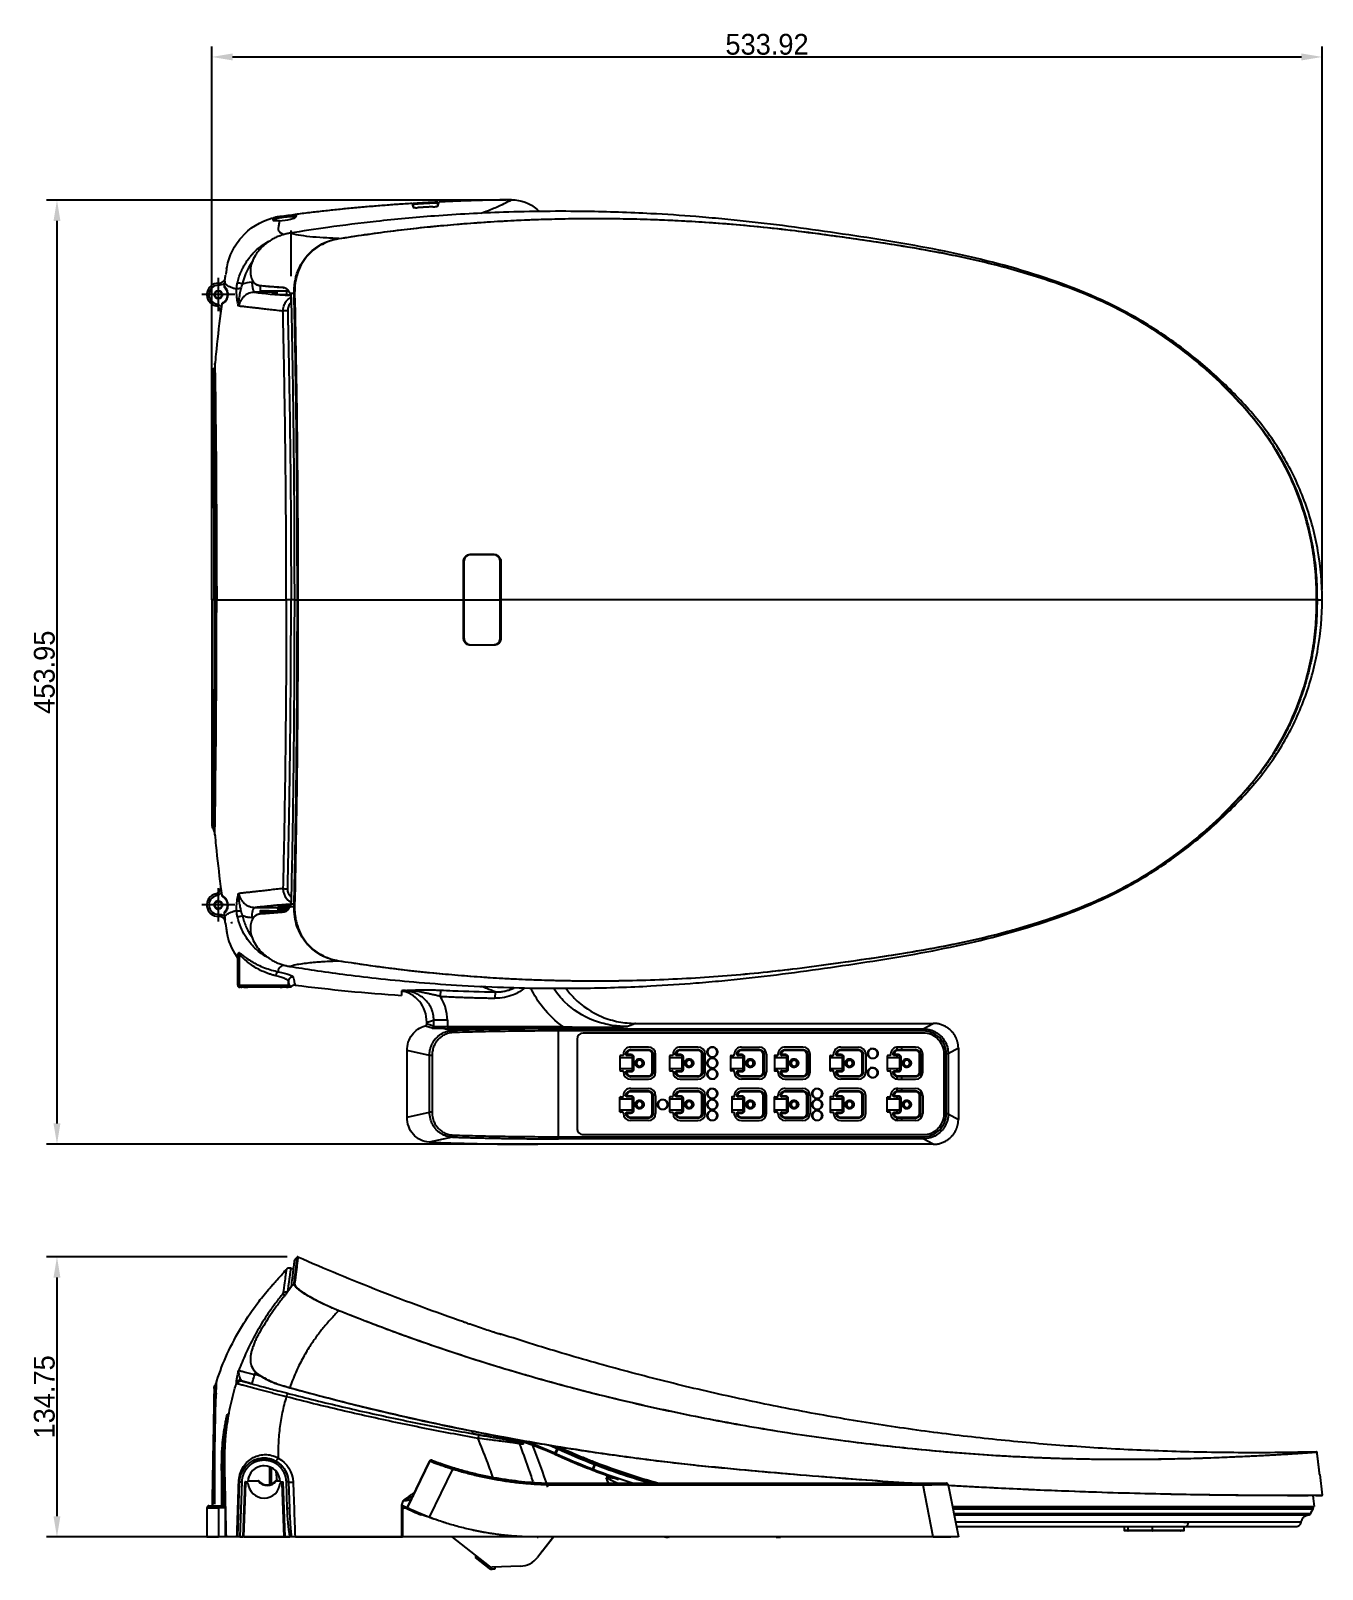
# Model space of a CAD drawing. Header units: millimetres. Extents: x -87 to 534, y -466 to 274.
import ezdxf

# ---------------------------------------------------------------- set-up
doc = ezdxf.new("R2010")
doc.units = ezdxf.units.MM
doc.header["$MEASUREMENT"] = 0
doc.linetypes.add('CENTER', pattern=[47.5, 22, -8.5, 8.5, -8.5])
doc.layers.add('1', color=7, linetype='Continuous')
doc.layers.add('______', color=7, linetype='Continuous')
doc.styles.add('______', font='gulim_1.ttc')
doc.dimstyles.new('____ ______ 01', dxfattribs={"dimscale": 10, "dimtxt": 1, "dimasz": 1, "dimexe": 0.5, "dimexo": 0.5, "dimgap": 0.09, "dimtad": 1, "dimtoh": 1, "dimzin": 1, "dimdsep": 46, "dimtxsty": '______', "dimcen": 0.5, "dimazin": 0, "dimtfac": 1, "dimtdec": 4, "dimtix": 1, "dimtmove": 0, "dimatfit": 3, "dimfxl": 0, "dimtolj": 1, "dimtzin": 1, "dimarcsym": 0})

msp = doc.modelspace()

# ---------------------------------------------------------------- blocks, each defined once
blk = doc.blocks.new('*D1')
at = {"layer": '______', "color": 0, "lineweight": -2}
for p, q in [((36.3, -315.87), (-79.45, -315.87)), ((-74.45, -325.87), (-74.45, -440.62)), ((70.54, -450.62), (-79.45, -450.62))]:
    blk.add_line(p, q, dxfattribs=at)
at = {"layer": '______', "color": 0}
for points in [[(-72.78, -325.87), (-76.12, -325.87), (-74.45, -315.87)], [(-76.12, -440.62), (-72.78, -440.62), (-74.45, -450.62)]]:
    blk.add_solid(points, dxfattribs=at)
at = {"layer": 'Defpoints', "color": 0}
for p in [(41.3, -315.87), (-74.45, -450.62), (75.54, -450.62)]:
    blk.add_point(p, dxfattribs=at)
at = {"layer": '______', "color": 0, "insert": (-80.49, -383.25), "char_height": 10, "attachment_point": 5, "rotation": 90, "style": '______'}
blk.add_mtext('\\A1;134.75', dxfattribs=at)
blk = doc.blocks.new('*D2')
at = {"layer": '______', "color": 0, "lineweight": -2}
for p, q in [((141.55, 192.15), (-79.45, 192.15)), ((-74.45, 182.15), (-74.45, -251.8)), ((341.87, -261.8), (-79.45, -261.8))]:
    blk.add_line(p, q, dxfattribs=at)
at = {"layer": '______', "color": 0}
for points in [[(-72.78, 182.15), (-76.12, 182.15), (-74.45, 192.15)], [(-76.12, -251.8), (-72.78, -251.8), (-74.45, -261.8)]]:
    blk.add_solid(points, dxfattribs=at)
at = {"layer": 'Defpoints', "color": 0}
for p in [(146.55, 192.15), (-74.45, -261.8), (346.87, -261.8)]:
    blk.add_point(p, dxfattribs=at)
at = {"layer": '______', "color": 0, "insert": (-80.48, -34.82), "char_height": 10, "attachment_point": 5, "rotation": 90, "style": '______'}
blk.add_mtext('\\A1;453.95', dxfattribs=at)
blk = doc.blocks.new('*D3')
at = {"layer": '______', "color": 0, "lineweight": -2}
for p, q in [((0, 5), (0, 266)), ((10, 261), (523.92, 261)), ((533.92, 4.98), (533.92, 266))]:
    blk.add_line(p, q, dxfattribs=at)
at = {"layer": '______', "color": 0}
for points in [[(10, 262.67), (10, 259.33), (0, 261)], [(523.92, 259.33), (523.92, 262.67), (533.92, 261)]]:
    blk.add_solid(points, dxfattribs=at)
at = {"layer": 'Defpoints', "color": 0}
for p in [(533.92, 261), (0, 0), (533.92, -0.02)]:
    blk.add_point(p, dxfattribs=at)
at = {"layer": '______', "color": 0, "insert": (266.96, 267.02), "char_height": 10, "attachment_point": 5, "style": '______'}
blk.add_mtext('\\A1;533.92', dxfattribs=at)

# ---------------------------------------------------------------- dimensions: what is measured, and where the dimension line sits
at = {"layer": '______'}
dim = msp.add_linear_dim(base=(533.923, 261), p1=(0, 0), p2=(533.923, -0.016), dimstyle='____ ______ 01', override={"dimtmove": 1}, dxfattribs=at)
dim.commit()
dim.dimension.update_dxf_attribs({"geometry": '*D3', "text_midpoint": (266.961, 267.025)})
for base, p1, p2, picture, middle in [((-74.451, -261.797), (146.549, 192.153), (346.868, -261.797), '*D2', (-80.481, -34.822)), ((-74.451, -450.623), (41.302, -315.869), (75.545, -450.623), '*D1', (-80.486, -383.246))]:
    dim = msp.add_linear_dim(base=base, p1=p1, p2=p2, angle=90, dimstyle='____ ______ 01', override={"dimtmove": 1}, dxfattribs=at)
    dim.commit()
    dim.dimension.update_dxf_attribs({"geometry": picture, "text_midpoint": middle})

# ---------------------------------------------------------------- linework, layer by layer
at = {"layer": '1', "color": 157}
for p, q in [((96.84, 190.015), (96.84, 188.719)), ((96.91, 188.676), (96.91, 190.314)), ((108.677, 190.969), (108.677, 189.326)), ((108.747, 189.366), (108.747, 190.678)), ((29.655, 183.115), (29.655, 182.254)), ((32.855, 184.236), (32.855, 184.235)), ((40.303, 183.823), (40.303, 184.703)), ((3.131, 152.223), (3.131, 151.223)), ((3.131, 152.223), (3.503, 152.223)), ((3.503, 151.223), (3.131, 151.223)), ((3.503, 152.223), (3.503, 151.223)), ((5.895, 150.859), (5.89, 150.862)), ((23.207, 150.906), (23.207, 148.471)), ((23.207, 148.472), (36.936, 148.472)), ((31.253, 148.472), (31.253, 146.847)), ((35.953, 148.472), (35.953, 146.7)), ((2.165, 142.328), (1.95, 141.351)), ((6.008, 143.223), (5.978, 143.223)), ((29.587, 146.995), (29.587, 147.313)), ((1.107, 0), (0, 0)), ((531.43, -0.015), (533.924, -0.015)), ((2.161, -142.328), (1.947, -141.351)), ((3.127, -152.223), (3.127, -152.223)), ((3.323, -151.219), (3.367, -152.218)), ((5.895, -150.862), (5.887, -150.861)), ((23.208, -149.799), (23.208, -150.933)), ((27.306, -149.799), (23.208, -149.799)), ((27.523, -149.499), (23.508, -149.499)), ((31.854, -149.199), (31.854, -148.799)), ((31.931, -148.799), (31.854, -148.799)), ((31.854, -149.199), (31.931, -149.199)), ((31.931, -148.799), (31.931, -149.199)), ((31.931, -149.199), (32.364, -149.199)), ((12.452, -185.273), (12.452, -172.677)), ((13.379, -185.273), (13.379, -170.873)), ((31.962, -178.842), (31.962, -178.842)), ((36.865, -185.273), (36.865, -183.392)), ((12.452, -185.273), (13.379, -185.273)), ((14.378, -186.273), (13.452, -186.273)), ((15.456, -186.273), (16.362, -186.273)), ((16.362, -186.273), (17.394, -186.273)), ((32.861, -186.273), (17.394, -186.273)), ((32.861, -186.273), (33.886, -186.273)), ((34.792, -186.273), (33.886, -186.273)), ((36.315, -186.273), (35.865, -186.273)), ((36.865, -185.273), (37.314, -185.273)), ((109.897, -187.701), (109.754, -190.669)), ((136.205, -188.579), (136.149, -191.549)), ((103.365, -203.942), (103.365, -203.155)), ((106.706, -205.037), (106.706, -202.141)), ((113.251, -202.141), (106.706, -202.141)), ((111.507, -206.199), (115.665, -207.104)), ((113.251, -202.141), (113.251, -205.225)), ((113.251, -205.225), (168.875, -205.225)), ((113.251, -205.225), (113.251, -206.219)), ((168.875, -206.219), (113.251, -206.219)), ((166.486, -206.301), (342.022, -206.3)), ((166.486, -206.301), (166.486, -207.305)), ((168.875, -205.225), (168.875, -206.219)), ((203.735, -203.681), (346.868, -203.68)), ((342.022, -206.3), (346.868, -203.68)), ((342.022, -206.3), (342.022, -207.305)), ((166.486, -207.305), (166.486, -258.172)), ((342.022, -207.305), (166.486, -207.305)), ((175.614, -211.305), (175.614, -254.172)), ((175.614, -211.305), (175.614, -254.172)), ((342.022, -208.305), (178.614, -208.305)), ((104.648, -219.136), (93.862, -216.788)), ((93.862, -248.689), (93.862, -216.788)), ((104.648, -246.342), (104.648, -219.136)), ((105.914, -219.136), (104.648, -219.136)), ((105.914, -219.136), (105.914, -246.342)), ((196.263, -219.288), (196.263, -226.288)), ((201.663, -220.288), (196.263, -220.288)), ((197.713, -219.088), (196.463, -219.088)), ((197.913, -218.538), (197.913, -218.888)), ((209.913, -215.038), (201.413, -215.038)), ((213.413, -227.038), (213.413, -218.538)), ((220.113, -219.288), (220.113, -226.288)), ((225.513, -220.288), (220.113, -220.288)), ((221.563, -219.088), (220.313, -219.088)), ((221.763, -218.538), (221.763, -218.888)), ((233.763, -215.038), (225.263, -215.038)), ((237.263, -227.038), (237.263, -218.538)), ((249.564, -226.288), (249.564, -219.288)), ((254.964, -220.288), (249.564, -220.288)), ((249.764, -219.088), (251.014, -219.088)), ((251.214, -218.888), (251.214, -218.538)), ((254.714, -215.038), (263.214, -215.038)), ((266.714, -218.538), (266.714, -227.038)), ((270.564, -219.288), (270.564, -226.288)), ((275.964, -220.288), (270.564, -220.288)), ((272.014, -219.088), (270.764, -219.088)), ((271.582, -219.088), (271.582, -220.288)), ((272.214, -218.538), (272.214, -218.888)), ((284.214, -215.038), (275.714, -215.038)), ((287.714, -227.038), (287.714, -218.538)), ((297.264, -226.288), (297.264, -219.288)), ((302.664, -220.288), (297.264, -220.288)), ((297.464, -219.088), (298.714, -219.088)), ((298.914, -218.888), (298.914, -218.538)), ((302.414, -215.038), (310.914, -215.038)), ((314.414, -218.538), (314.414, -227.038)), ((324.764, -219.288), (324.764, -226.288)), ((330.164, -220.288), (324.764, -220.288)), ((326.214, -219.088), (324.964, -219.088)), ((326.414, -218.538), (326.414, -218.888)), ((329.582, -216.296), (329.582, -215.054)), ((329.582, -220.289), (329.582, -219.089)), ((338.414, -215.038), (329.914, -215.038)), ((331.582, -215.038), (331.582, -216.239)), ((341.914, -227.038), (341.914, -218.538)), ((352.114, -247.224), (352.114, -218.253)), ((354.106, -218.253), (353.114, -218.253)), ((353.114, -247.224), (353.114, -218.253)), ((358.969, -215.624), (354.106, -218.253)), ((354.106, -218.253), (354.106, -247.224)), ((358.969, -215.624), (358.969, -249.853)), ((196.263, -225.288), (201.663, -225.288)), ((196.463, -226.488), (197.713, -226.488)), ((197.913, -226.688), (197.913, -227.038)), ((220.113, -225.288), (225.513, -225.288)), ((220.313, -226.488), (221.563, -226.488)), ((221.763, -226.688), (221.763, -227.038)), ((249.564, -225.288), (254.964, -225.288)), ((251.014, -226.488), (249.764, -226.488)), ((251.214, -227.038), (251.214, -226.688)), ((270.564, -225.288), (275.964, -225.288)), ((270.764, -226.488), (272.014, -226.488)), ((271.582, -225.288), (271.582, -226.488)), ((272.214, -226.688), (272.214, -227.038)), ((297.264, -225.288), (302.664, -225.288)), ((298.714, -226.488), (297.464, -226.488)), ((298.914, -227.038), (298.914, -226.688)), ((324.764, -225.288), (330.164, -225.288)), ((324.964, -226.488), (326.214, -226.488)), ((326.414, -226.688), (326.414, -227.038)), ((329.582, -226.488), (329.582, -225.288)), ((329.582, -230.523), (329.582, -229.265)), ((201.412, -230.538), (209.912, -230.538)), ((201.413, -234.938), (209.913, -234.938)), ((225.262, -230.538), (233.762, -230.538)), ((233.763, -234.938), (225.263, -234.938)), ((263.214, -230.538), (254.714, -230.538)), ((263.214, -234.938), (254.714, -234.938)), ((275.714, -230.538), (284.214, -230.538)), ((275.714, -234.938), (284.214, -234.938)), ((310.914, -230.538), (302.414, -230.538)), ((310.914, -234.938), (302.414, -234.938)), ((329.582, -236.196), (329.582, -234.954)), ((329.914, -230.538), (338.414, -230.538)), ((329.914, -234.938), (338.414, -234.938)), ((331.582, -229.338), (331.582, -230.538)), ((331.582, -234.939), (331.582, -236.139)), ((196.263, -246.188), (196.263, -239.188)), ((201.663, -240.188), (196.263, -240.188)), ((196.463, -238.988), (197.713, -238.988)), ((197.913, -238.788), (197.913, -238.438)), ((213.413, -238.438), (213.413, -246.938)), ((220.113, -239.188), (220.113, -246.188)), ((225.513, -240.188), (220.113, -240.188)), ((221.563, -238.988), (220.313, -238.988)), ((221.763, -238.438), (221.763, -238.788)), ((237.263, -246.938), (237.263, -238.438)), ((250.064, -239.188), (250.064, -246.188)), ((254.964, -240.188), (250.064, -240.188)), ((251.014, -238.988), (250.264, -238.988)), ((251.214, -238.438), (251.214, -238.788)), ((266.714, -246.938), (266.714, -238.438)), ((270.564, -246.188), (270.564, -239.188)), ((275.964, -240.188), (270.564, -240.188)), ((270.764, -238.988), (272.014, -238.988)), ((271.582, -238.988), (271.582, -240.188)), ((272.214, -238.788), (272.214, -238.438)), ((287.714, -238.438), (287.714, -246.938)), ((297.264, -239.188), (297.264, -246.188)), ((302.664, -240.188), (297.264, -240.188)), ((298.714, -238.988), (297.464, -238.988)), ((298.914, -238.438), (298.914, -238.788)), ((314.414, -246.938), (314.414, -238.438)), ((324.764, -246.188), (324.764, -239.188)), ((330.164, -240.188), (324.764, -240.188)), ((324.964, -238.988), (326.214, -238.988)), ((326.414, -238.788), (326.414, -238.438)), ((329.582, -240.189), (329.582, -238.988)), ((341.914, -238.438), (341.914, -246.938)), ((93.862, -248.689), (104.648, -246.342)), ((105.914, -246.342), (104.648, -246.342)), ((196.263, -245.188), (201.663, -245.188)), ((197.713, -246.388), (196.463, -246.388)), ((197.913, -246.938), (197.913, -246.588)), ((209.913, -250.438), (201.413, -250.438)), ((220.113, -245.188), (225.513, -245.188)), ((220.313, -246.388), (221.563, -246.388)), ((221.763, -246.588), (221.763, -246.938)), ((225.263, -250.438), (233.763, -250.438)), ((250.064, -245.188), (254.964, -245.188)), ((250.264, -246.388), (251.014, -246.388)), ((251.214, -246.588), (251.214, -246.938)), ((254.714, -250.438), (263.214, -250.438)), ((270.564, -245.188), (275.964, -245.188)), ((272.014, -246.388), (270.764, -246.388)), ((271.582, -245.188), (271.582, -246.388)), ((272.214, -246.938), (272.214, -246.588)), ((284.214, -250.438), (275.714, -250.438)), ((297.264, -245.188), (302.664, -245.188)), ((297.464, -246.388), (298.714, -246.388)), ((298.914, -246.588), (298.914, -246.938)), ((302.414, -250.438), (310.914, -250.438)), ((324.764, -245.188), (330.164, -245.188)), ((326.214, -246.388), (324.964, -246.388)), ((326.414, -246.938), (326.414, -246.588)), ((329.582, -246.388), (329.582, -245.188)), ((329.582, -250.422), (329.582, -249.165)), ((338.414, -250.438), (329.914, -250.438)), ((331.582, -249.238), (331.582, -250.438)), ((354.106, -247.224), (353.114, -247.224)), ((354.106, -247.224), (358.969, -249.853)), ((115.665, -258.373), (104.519, -260.799)), ((166.486, -258.172), (342.022, -258.172)), ((166.486, -258.172), (166.486, -259.177)), ((178.614, -257.172), (342.022, -257.172)), ((342.022, -259.177), (342.022, -258.172)), ((346.868, -261.797), (156.784, -261.797)), ((342.022, -259.177), (166.486, -259.177)), ((346.868, -261.797), (342.022, -259.177)), ((27.928, -413.111), (27.928, -413.09)), ((28.616, -413.316), (28.616, -413.353)), ((31.962, -412.68), (31.962, -412.68)), ((105.558, -413.686), (105.558, -413.686)), ((166.411, -407.067), (166.411, -408.067)), ((27.928, -425.447), (27.928, -416.945)), ((28.616, -417.251), (28.616, -425.204)), ((31.385, -423.546), (30.976, -419.089)), ((104.648, -414.257), (93.862, -436.594)), ((93.862, -436.594), (104.648, -414.257)), ((115.665, -418.048), (104.519, -441.131)), ((104.648, -414.257), (104.648, -414.257)), ((184.299, -414.636), (184.299, -415.586)), ((532.721, -420.567), (533.924, -430.51)), ((12.452, -450.623), (13.379, -424.068)), ((13.379, -424.068), (14.378, -424.103)), ((14.378, -424.103), (13.452, -450.623)), ((15.877, -424.171), (14.953, -450.623)), ((15.877, -424.171), (14.953, -450.623)), ((15.877, -424.171), (14.953, -450.623)), ((15.456, -450.624), (16.362, -424.671)), ((16.275, -424.171), (15.877, -424.171)), ((16.275, -424.171), (17.375, -424.171)), ((16.362, -424.671), (17.394, -424.671)), ((16.778, -424.671), (16.778, -424.171)), ((17.078, -424.171), (17.078, -424.671)), ((22.447, -423.846), (17.382, -423.846)), ((17.401, -423.546), (22.447, -423.546)), ((17.44, -423.171), (17.44, -423.171)), ((22.447, -423.546), (22.447, -423.846)), ((22.686, -423.665), (22.447, -423.846)), ((30.57, -423.665), (30.808, -423.846)), ((30.808, -423.546), (32.85, -423.546)), ((30.808, -423.546), (30.808, -423.846)), ((32.869, -423.846), (30.808, -423.846)), ((32.861, -424.671), (33.886, -424.671)), ((32.875, -424.171), (34.367, -424.171)), ((33.178, -424.671), (33.178, -424.171)), ((33.478, -424.671), (33.478, -424.171)), ((33.478, -424.171), (33.478, -424.671)), ((34.792, -450.624), (33.886, -424.671)), ((35.29, -450.623), (34.367, -424.171)), ((36.865, -424.068), (35.865, -424.103)), ((36.315, -436.973), (35.865, -424.103)), ((36.865, -424.068), (37.314, -436.938)), ((166.486, -424.79), (342.022, -424.789)), ((166.486, -424.79), (166.486, -425.694)), ((342.022, -425.693), (166.486, -425.694)), ((342.022, -425.693), (342.022, -424.789)), ((346.868, -450.622), (342.022, -425.693)), ((354.106, -425.606), (358.969, -450.622)), ((-1.373, -435.624), (3.323, -435.624)), ((-1.369, -435.624), (0.12, -435.624)), ((34.083, -430.324), (34.582, -430.324)), ((34.318, -429.824), (34.564, -429.824)), ((529.546, -435.955), (529.546, -436.837)), ((529.546, -435.955), (529.546, -436.837)), ((-2.373, -436.624), (-2.373, -450.623)), ((-2.373, -436.624), (3.367, -436.624)), ((34.31, -436.824), (34.809, -436.824)), ((34.844, -437.824), (34.346, -437.824)), ((37.314, -436.938), (36.315, -436.973)), ((91.681, -437.693), (91.681, -450.624)), ((93.862, -436.594), (93.862, -436.594)), ((96.587, -437.85), (96.587, -437.85)), ((3.388, -450.623), (-2.373, -450.623)), ((-2.369, -450.623), (-0.414, -450.623)), ((-0.373, -450.623), (-0.373, -450.624)), ((-0.373, -450.624), (3.127, -450.624)), ((3.127, -450.623), (3.127, -450.624)), ((3.127, -450.624), (3.265, -450.624)), ((13.452, -450.623), (12.452, -450.623)), ((13.452, -450.623), (14.953, -450.623)), ((14.953, -450.623), (14.153, -450.623)), ((14.953, -450.623), (14.953, -450.623)), ((14.953, -450.623), (14.953, -450.623)), ((15.456, -450.624), (34.792, -450.624)), ((34.792, -450.623), (37.351, -450.623)), ((35.29, -450.623), (37.535, -450.623)), ((91.18, -450.623), (40.031, -450.623)), ((40.257, -450.623), (91.681, -450.623)), ((91.18, -450.623), (91.18, -450.623)), ((133.515, -464.7), (115.498, -450.624)), ((267.017, -450.623), (156.317, -450.623)), ((156.388, -450.723), (156.928, -450.723)), ((164.267, -450.623), (156.604, -460.432)), ((164.267, -450.623), (156.604, -460.432)), ((346.868, -450.622), (156.784, -450.621)), ((156.928, -450.623), (156.928, -450.723)), ((159.012, -457.349), (164.267, -450.623)), ((217.74, -450.623), (217.74, -450.723)), ((217.752, -450.723), (217.74, -450.723)), ((217.752, -450.623), (217.752, -450.723)), ((217.752, -450.723), (217.812, -450.723)), ((217.812, -450.623), (217.812, -450.723)), ((218.312, -450.723), (217.812, -450.723)), ((218.312, -450.623), (218.312, -450.723)), ((218.312, -450.723), (219.312, -450.723)), ((219.312, -450.623), (219.312, -450.723)), ((219.812, -450.723), (219.312, -450.723)), ((219.812, -450.623), (219.812, -450.723)), ((219.812, -450.723), (219.872, -450.723)), ((219.872, -450.623), (219.872, -450.723)), ((219.884, -450.723), (219.872, -450.723)), ((219.884, -450.723), (219.884, -450.623)), ((277.017, -450.623), (267.017, -450.623)), ((271.34, -450.623), (271.34, -450.723)), ((271.34, -450.723), (271.412, -450.723)), ((271.412, -450.623), (271.412, -450.723)), ((271.412, -450.723), (271.912, -450.723)), ((271.912, -450.623), (271.912, -450.723)), ((271.912, -450.723), (272.045, -450.723)), ((272.045, -450.623), (272.045, -450.723)), ((272.045, -450.723), (272.779, -450.723)), ((272.779, -450.623), (272.779, -450.723)), ((272.779, -450.723), (272.912, -450.723)), ((272.912, -450.623), (272.912, -450.723)), ((272.912, -450.723), (273.412, -450.723)), ((273.412, -450.623), (273.412, -450.723)), ((273.484, -450.723), (273.412, -450.723)), ((273.484, -450.723), (273.484, -450.623)), ((277.017, -450.622), (277.017, -450.623)), ((288.017, -450.622), (277.017, -450.623)), ((288.017, -450.622), (288.017, -450.622)), ((346.797, -450.622), (288.017, -450.622)), ((346.797, -450.622), (355.404, -450.622)), ((358.969, -450.622), (346.868, -450.622)), ((355.913, -450.622), (355.912, -450.622)), ((440.388, -445.79), (440.388, -447.39)), ((452.085, -445.79), (440.388, -445.79)), ((440.388, -447.39), (452.085, -447.39)), ((452.244, -447.59), (440.548, -447.59)), ((452.048, -445.59), (452.048, -445.668)), ((452.085, -445.79), (452.085, -447.39)), ((463.745, -445.59), (463.745, -445.79)), ((487.643, -445.59), (521.347, -445.59)), ((159.012, -457.349), (156.604, -460.432)), ((126.738, -459.406), (126.738, -460.406)), ((133.515, -465.7), (126.738, -460.406)), ((148.319, -464.653), (134.816, -465.123)), ((136.075, -465.079), (136.075, -466.079)), ((136.075, -465.079), (136.075, -466.079)), ((136.075, -465.079), (136.075, -466.079)), ((156.604, -460.432), (156.604, -460.432)), ((136.075, -466.079), (134.816, -466.123)), ((136.075, -466.079), (134.816, -466.123)), ((136.075, -466.079), (136.075, -466.079)), ((136.075, -466.079), (136.075, -466.079))]:
    msp.add_line(p, q, dxfattribs=at)
at = {"layer": '1', "color": 8, "linetype": 'CENTER'}
for p, q in [((3.131, 154.723), (3.131, 138.723)), ((11.131, 146.723), (-4.869, 146.723)), ((3.127, -138.723), (3.127, -154.723)), ((3.127, -138.723), (3.127, -154.723)), ((3.127, -138.723), (3.127, -154.723)), ((3.127, -138.723), (3.127, -154.723)), ((11.127, -146.723), (-4.873, -146.723)), ((11.127, -146.723), (-4.873, -146.723)), ((11.127, -146.723), (-4.873, -146.723)), ((11.127, -146.723), (-4.873, -146.723))]:
    msp.add_line(p, q, dxfattribs=at)
at = {"layer": '1', "color": 73}
msp.add_line((17.44, -423.171), (17.44, -423.171), dxfattribs=at)
msp.add_line((17.44, -423.171), (17.44, -423.171), dxfattribs=at)
at = {"layer": '1', "color": 8}
for p, q in [((-0.373, -450.623), (-0.373, -450.624)), ((-0.373, -450.623), (-0.373, -450.624)), ((3.127, -450.623), (3.127, -450.624)), ((3.127, -450.623), (3.127, -450.624)), ((288.017, -450.622), (288.017, -450.622)), ((288.017, -450.622), (288.017, -450.622)), ((136.075, -466.079), (136.075, -466.079)), ((136.075, -466.079), (136.075, -466.079))]:
    msp.add_line(p, q, dxfattribs=at)
at = {"layer": '1', "color": 157}
for centre, radius in [((3.131, 146.723), 2), ((3.127, -146.723), 2), ((3.127, -146.723), 1.7)]:
    msp.add_circle(centre, radius, dxfattribs=at)
for centre, radius, start, end in [((3.131, 146.723), 5.5, 89.9999, 257.603096), ((3.131, 146.723), 4.5, 89.9999, 257.603096), ((3.127, -146.723), 5.5, 102.393081, 272.499), ((3.127, -146.723), 4.5, 102.393081, 272.499), ((3.127, -146.723), 2, 89.999999, 180.000009), ((3.127, -146.723), 2, 180.000009, 270.000019), ((3.127, -146.723), 5.5, 269.997678, 272.712092), ((23.508, -149.799), 0.3, 90.000129, 180.000129), ((31.554, -149.199), 0.3, 270.000129, 360), ((32.154, -148.799), 0.3, 90, 180), ((153.082, 712.165), 904.533, 262.820233, 266.075852), ((178.614, -211.305), 3, 90, 180), ((178.614, -211.305), 3, 90.000388, 180.000388), ((196.463, -219.288), 0.2, 90, 180), ((197.713, -218.888), 0.2, 270, 360), ((201.413, -218.538), 3.5, 89.999641, 179.999706), ((201.663, -219.688), 0.6, 270, 0), ((209.913, -218.538), 3.5, 359.999641, 89.999641), ((220.313, -219.288), 0.2, 90, 180), ((221.563, -218.888), 0.2, 270, 0), ((225.263, -218.538), 3.5, 89.999641, 179.999706), ((225.513, -219.688), 0.6, 270, 0), ((233.763, -218.538), 3.5, 359.999641, 89.999641), ((249.764, -219.288), 0.2, 90, 180), ((251.014, -218.888), 0.2, 270, 0), ((254.714, -218.538), 3.5, 89.999641, 179.9999), ((254.964, -219.688), 0.6, 270, 0), ((263.214, -218.538), 3.5, 359.999641, 89.999641), ((270.764, -219.288), 0.2, 90, 180), ((272.014, -218.888), 0.2, 270, 0), ((275.714, -218.538), 3.5, 89.999641, 179.999641), ((275.964, -219.688), 0.6, 270, 0), ((284.214, -218.538), 3.5, 359.999641, 89.999641), ((297.464, -219.288), 0.2, 90, 180), ((298.714, -218.888), 0.2, 270, 0), ((302.414, -218.538), 3.5, 89.999641, 179.9999), ((302.664, -219.688), 0.6, 270, 0), ((310.914, -218.538), 3.5, 359.999641, 89.999641), ((324.964, -219.288), 0.2, 90, 180), ((326.214, -218.888), 0.2, 270, 0), ((329.914, -218.538), 3.5, 89.999641, 179.999641), ((330.164, -219.688), 0.6, 270, 0), ((338.414, -218.538), 3.5, 359.999641, 89.999641), ((196.463, -226.288), 0.2, 180, 270), ((197.713, -226.688), 0.2, 0, 90), ((201.413, -227.038), 3.5, 179.999706, 269.999641), ((201.663, -225.888), 0.6, 0, 90), ((209.913, -227.038), 3.5, 269.999641, 359.999641), ((220.313, -226.288), 0.2, 180, 270), ((221.563, -226.688), 0.2, 0, 90), ((225.263, -227.038), 3.5, 179.999641, 269.999641), ((225.513, -225.888), 0.6, 0, 90), ((233.763, -227.038), 3.5, 269.999641, 359.999641), ((249.764, -226.288), 0.2, 180, 270), ((251.014, -226.688), 0.2, 0, 90), ((254.714, -227.038), 3.5, 179.999641, 269.999641), ((254.964, -225.888), 0.6, 360, 90), ((263.214, -227.038), 3.5, 269.999641, 359.999641), ((270.764, -226.288), 0.2, 180, 270), ((272.014, -226.688), 0.2, 0, 90), ((275.714, -227.038), 3.5, 179.999641, 269.999641), ((275.964, -225.888), 0.6, 0, 90), ((284.214, -227.038), 3.5, 269.999641, 359.999641), ((297.464, -226.288), 0.2, 180, 270), ((298.714, -226.688), 0.2, 0, 90), ((302.414, -227.038), 3.5, 179.999641, 269.999641), ((302.664, -225.888), 0.6, 360, 90), ((310.914, -227.038), 3.5, 269.999641, 359.999641), ((324.964, -226.288), 0.2, 180, 270), ((326.214, -226.688), 0.2, 0, 90), ((329.914, -227.038), 3.5, 179.999641, 269.999641), ((330.164, -225.888), 0.6, 0, 90), ((338.414, -227.038), 3.5, 269.999641, 359.999641), ((201.413, -238.438), 3.5, 89.999641, 179.9999), ((209.913, -238.438), 3.5, 359.999641, 89.999641), ((225.263, -238.438), 3.5, 89.999641, 179.999706), ((233.763, -238.438), 3.5, 359.999641, 89.999641), ((254.714, -238.438), 3.5, 89.999641, 179.999641), ((263.214, -238.438), 3.5, 359.999641, 89.999641), ((275.714, -238.438), 3.5, 89.999641, 179.9999), ((284.214, -238.438), 3.5, 359.999641, 89.999641), ((302.414, -238.438), 3.5, 89.999641, 179.999641), ((310.914, -238.438), 3.5, 359.999641, 89.999641), ((329.914, -238.438), 3.5, 89.999641, 179.9999), ((338.414, -238.438), 3.5, 359.999641, 89.999641), ((196.463, -239.188), 0.2, 90, 180), ((197.713, -238.788), 0.2, 270, 360), ((201.663, -239.588), 0.6, 270, 0), ((220.313, -239.188), 0.2, 90, 180), ((221.563, -238.788), 0.2, 270, 0), ((225.513, -239.588), 0.6, 270, 0), ((250.264, -239.188), 0.2, 90, 180), ((251.014, -238.788), 0.2, 270, 0), ((254.964, -239.588), 0.6, 270, 0), ((270.764, -239.188), 0.2, 90, 180), ((272.014, -238.788), 0.2, 270, 360), ((275.964, -239.588), 0.6, 270, 0), ((297.464, -239.188), 0.2, 90, 180), ((298.714, -238.788), 0.2, 270, 0), ((302.664, -239.588), 0.6, 270, 0), ((324.964, -239.188), 0.2, 90, 180), ((326.214, -238.788), 0.2, 270, 360), ((330.164, -239.588), 0.6, 270, 0), ((196.463, -246.188), 0.2, 180, 270), ((197.713, -246.588), 0.2, 0, 90), ((201.413, -246.938), 3.5, 179.999641, 269.999641), ((201.663, -245.788), 0.6, 0, 90), ((209.913, -246.938), 3.5, 269.999641, 359.999641), ((220.313, -246.188), 0.2, 180, 270), ((221.563, -246.588), 0.2, 0, 90), ((225.263, -246.938), 3.5, 179.999706, 269.999641), ((225.513, -245.788), 0.6, 360, 90), ((233.763, -246.938), 3.5, 269.999641, 359.999641), ((250.264, -246.188), 0.2, 180, 270), ((251.014, -246.588), 0.2, 0, 90), ((247.964, -248.288), 3.4, 7.311276, 15.308483), ((247.964, -248.288), 3.4, 7.309492, 15.310315), ((254.714, -246.938), 3.5, 195.1937, 269.999641), ((254.964, -245.788), 0.6, 0, 90), ((263.214, -246.938), 3.5, 269.999641, 359.999641), ((270.764, -246.188), 0.2, 180, 270), ((272.014, -246.588), 0.2, 0, 90), ((275.714, -246.938), 3.5, 179.999641, 269.999641), ((275.964, -245.788), 0.6, 0, 90), ((284.214, -246.938), 3.5, 269.999641, 359.999641), ((297.464, -246.188), 0.2, 180, 270), ((298.714, -246.588), 0.2, 0, 90), ((302.414, -246.938), 3.5, 179.999641, 269.999641), ((302.664, -245.788), 0.6, 0, 90), ((310.914, -246.938), 3.5, 269.999641, 359.999641), ((324.964, -246.188), 0.2, 180, 270), ((326.214, -246.588), 0.2, 0, 90), ((329.914, -246.938), 3.5, 179.999641, 269.999641), ((330.164, -245.788), 0.6, 0, 90), ((338.414, -246.938), 3.5, 269.999641, 359.999641), ((178.614, -254.172), 3, 180.000388, 270.000388), ((178.614, -254.172), 3, 180, 270), ((339.632, 792.229), 1207.533, 254.681333, 254.799781), ((105.558, -414.696), 1.01, 90.025036, 154.224276), ((105.558, -414.696), 1.01, 79.599247, 154.224276), ((103.26, -544.374), 147.133, 65.301003, 67.791561), ((298.372, -120.149), 319.809, 245.301218, 248.316532), ((25.125, -424.171), 7.75, 0, 180), ((25.125, -424.171), 7.75, 89.999997, 180), ((25.128, -424.171), 7.75, 183.699071, 356.300929), ((22.447, -423.846), 0.3, 37.216601, 90), ((26.628, -420.671), 5.25, 217.216601, 322.783399), ((26.628, -420.671), 4.95, 217.216601, 322.783399), ((25.128, -424.171), 7.75, 270, 356.300929), ((30.808, -423.846), 0.3, 90, 142.783399), ((353.114, -425.799), 1.01, 59.386638, 90), ((353.114, -425.799), 1.01, 70.872456, 90), ((353.114, -425.799), 1.01, 11, 39.83498), ((-1.373, -436.624), 1, 90.000359, 180.000359), ((34.318, -430.324), 0.5, 90, 119.988267), ((134.746, -464.124), 2, 232, 271.995), ((147.936, -453.66), 10.999, 271.995, 322)]:
    msp.add_arc(centre, radius, start, end, dxfattribs=at)
for points, degree, knots in [([(144.054, 192.296), (148.558, 192.341), (152.996, 190.742), (156.73, 187.423), (157.104, 187.058), (157.461, 186.677)], 3, [0, 0, 0, 0, 0.8952548, 0.8952548, 1, 1, 1, 1]), ([(245.261, 183.137), (241.108, 183.51), (229.71, 184.533), (207.997, 185.938), (177.104, 186.985), (142.403, 186.65), (108.683, 184.82), (80.546, 182.206), (57.348, 179.346), (43.591, 177.203), (37.494, 176.253)], 3, [0, 0, 0, 0, 0.0592263, 0.1625506, 0.3095884, 0.5001823, 0.6597127, 0.7961913, 0.9096599, 1, 1, 1, 1]), ([(40.303, 184.703), (40.303, 184.76), (40.302, 184.817), (40.301, 184.924), (40.3, 184.975), (40.298, 185.063), (40.296, 185.101), (40.293, 185.16), (40.291, 185.181), (40.287, 185.206), (40.285, 185.208), (40.283, 185.2)], 3, [0, 0, 0, 0, 0.1986661, 0.1986661, 0.3974082, 0.3974082, 0.5950053, 0.5950053, 0.7910139, 0.7910139, 1, 1, 1, 1]), ([(96.797, 188.746), (96.807, 188.707), (96.865, 188.671), (97.069, 188.61), (97.218, 188.584), (97.584, 188.547), (97.806, 188.535), (98.289, 188.526), (98.557, 188.528), (98.983, 188.542), (99.139, 188.549), (99.295, 188.559)], 3, [0, 0, 0, 0, 0.2210528, 0.2210528, 0.4422323, 0.4422323, 0.6615578, 0.6615578, 0.8788978, 0.8788978, 1, 1, 1, 1]), ([(96.86, 190.512), (96.858, 190.52), (96.856, 190.518), (96.852, 190.496), (96.85, 190.475), (96.847, 190.418), (96.845, 190.38), (96.843, 190.294), (96.842, 190.245), (96.84, 190.136), (96.84, 190.075), (96.84, 190.015)], 3, [0, 0, 0, 0, 0.1968576, 0.1968576, 0.3936912, 0.3936912, 0.5908805, 0.5908805, 0.788509, 0.788509, 1, 1, 1, 1]), ([(108.732, 191.175), (108.12, 191.145), (106.996, 191.088), (105.485, 191.01), (104.301, 190.946), (103.116, 190.882), (101.585, 190.796), (99.422, 190.671), (97.771, 190.57), (96.855, 190.513)], 3, [0, 0, 0, 0, 0.1543755, 0.2837629, 0.3817836, 0.4534667, 0.5829512, 0.7684291, 1, 1, 1, 1]), ([(108.727, 191.173), (108.583, 191.166), (108.439, 191.159), (107.962, 191.135), (107.629, 191.119), (105.964, 191.034), (104.633, 190.964), (101.299, 190.78), (99.296, 190.663), (97.15, 190.53), (97.005, 190.521), (96.86, 190.512)], 3, [0, 0, 0, 0, 0.0364664, 0.0364664, 0.1205986, 0.1205986, 0.4571289, 0.4571289, 0.9633624, 0.9633624, 1, 1, 1, 1]), ([(106.292, 188.949), (106.572, 188.964), (106.855, 188.985), (107.381, 189.038), (107.631, 189.07), (108.067, 189.141), (108.259, 189.18), (108.558, 189.262), (108.668, 189.305), (108.765, 189.37), (108.785, 189.393), (108.791, 189.415)], 3, [0, 0, 0, 0, 0.2181718, 0.2181718, 0.4362326, 0.4362326, 0.6559475, 0.6559475, 0.877777, 0.877777, 1, 1, 1, 1]), ([(108.747, 190.678), (108.747, 190.734), (108.747, 190.791), (108.746, 190.897), (108.745, 190.947), (108.742, 191.034), (108.741, 191.073), (108.737, 191.132), (108.736, 191.154), (108.732, 191.179), (108.73, 191.182), (108.727, 191.173)], 3, [0, 0, 0, 0, 0.1971878, 0.1971878, 0.3943926, 0.3943926, 0.5913549, 0.5913549, 0.788121, 0.788121, 1, 1, 1, 1]), ([(129.404, 185.847), (129.982, 186.063), (131.592, 186.668), (134.092, 187.66), (137.32, 189.015), (140.734, 190.56), (142.947, 191.717), (144.054, 192.296)], 3, [0, 0, 0, 0, 0.0995643, 0.2794295, 0.4595103, 0.7295366, 1, 1, 1, 1]), ([(7.132, 159.179), (7.579, 161.789), (8.321, 164.318), (10.643, 169.478), (12.241, 171.973), (18.118, 178.734), (23.348, 182.029), (29.155, 183.577)], 3, [0, 0, 0, 0, 0.2276253, 0.2276253, 0.4850835, 0.4850835, 1, 1, 1, 1]), ([(29.675, 183.631), (29.673, 183.638), (29.671, 183.636), (29.667, 183.613), (29.666, 183.592), (29.662, 183.536), (29.661, 183.499), (29.658, 183.413), (29.657, 183.362), (29.656, 183.255), (29.655, 183.196), (29.655, 183.13), (29.655, 183.123), (29.655, 183.115)], 3, [0, 0, 0, 0, 0.1903503, 0.1903503, 0.3805412, 0.3805412, 0.5732189, 0.5732189, 0.7714261, 0.7714261, 0.9751705, 0.9751705, 1, 1, 1, 1]), ([(32.855, 184.235), (32.323, 184.156), (31.255, 183.998), (30.203, 183.754), (29.675, 183.631)], 3, [0, 0, 0, 0, 0.4975476, 1, 1, 1, 1]), ([(29.847, 182.985), (29.849, 182.978), (29.86, 182.972), (29.899, 182.967), (29.927, 182.967), (29.996, 182.972), (30.038, 182.976), (30.13, 182.989), (30.181, 182.998), (30.287, 183.018), (30.343, 183.03), (30.454, 183.055), (30.51, 183.069), (30.612, 183.097), (30.66, 183.112), (30.712, 183.13), (30.723, 183.134), (30.733, 183.138)], 3, [0, 0, 0, 0, 0.1337947, 0.1337947, 0.2676756, 0.2676756, 0.4005476, 0.4005476, 0.5348809, 0.5348809, 0.6728241, 0.6728241, 0.8149632, 0.8149632, 0.9602456, 0.9602456, 1, 1, 1, 1]), ([(32.765, 183.698), (32.271, 183.601), (31.807, 183.485), (31.401, 183.362), (31.159, 183.289), (30.935, 183.213), (30.733, 183.138)], 3, [0, 0, 0, 0, 0.628718, 0.628718, 0.628718, 1, 1, 1, 1]), ([(32.525, 182.254), (32.417, 181.607), (32.256, 180.636), (32.091, 179.586), (32.006, 179.1), (31.946, 178.775), (31.882, 178.213), (32.093, 177.45), (32.838, 176.607), (33.765, 176.002), (34.475, 175.685), (34.661, 175.606)], 3, [0, 0, 0, 0, 0.272807, 0.4092105, 0.4433167, 0.4774229, 0.5455736, 0.6819335, 0.8180243, 0.9541178, 1, 1, 1, 1]), ([(32.525, 182.254), (34.227, 182.364), (36.301, 182.653), (39.472, 183.341), (40.476, 183.72), (40.478, 183.987)], 3, [0, 0, 0, 0, 0.5, 0.5, 1, 1, 1, 1]), ([(32.765, 183.698), (33.851, 183.912), (35.071, 184.09), (37.397, 184.316), (38.458, 184.359), (39.225, 184.324)], 3, [0, 0, 0, 0, 0.5, 0.5, 1, 1, 1, 1]), ([(39.225, 184.324), (39.26, 184.323), (39.303, 184.323), (39.396, 184.327), (39.449, 184.33), (39.556, 184.34), (39.612, 184.347), (39.722, 184.363), (39.777, 184.372), (39.877, 184.391), (39.924, 184.402), (40.004, 184.423), (40.038, 184.434), (40.087, 184.455), (40.103, 184.465), (40.109, 184.476), (40.11, 184.477), (40.11, 184.479)], 3, [0, 0, 0, 0, 0.13596, 0.13596, 0.2718855, 0.2718855, 0.4084078, 0.4084078, 0.5469344, 0.5469344, 0.6878607, 0.6878607, 0.8305697, 0.8305697, 0.9736331, 0.9736331, 1, 1, 1, 1]), ([(60.954, 173.688), (65.129, 174.33), (73.47, 175.614), (86.095, 177.291), (98.785, 178.78), (111.552, 180.062), (124.392, 181.139), (137.306, 182.009), (150.288, 182.668), (163.33, 183.116), (176.426, 183.351), (189.565, 183.37), (202.741, 183.171), (215.942, 182.753), (229.158, 182.116), (242.377, 181.257), (255.59, 180.176), (268.788, 178.869), (281.974, 177.343), (295.147, 175.61), (308.319, 173.744), (321.502, 171.832), (336.998, 169.402), (355.806, 166.041), (378.865, 160.883), (403.189, 153.66), (433.737, 142.04), (458.354, 127.316), (477.253, 111.806), (487.361, 102.341), (496.743, 92.421), (505.252, 82.003), (512.593, 71.026), (518.706, 59.601), (523.576, 47.817), (527.265, 35.84), (529.776, 23.823), (531.241, 11.872), (531.367, 3.93), (531.43, -0.015)], 3, [0, 0, 0, 0, 0.0239522, 0.0478618, 0.0717407, 0.0956007, 0.1194542, 0.1433115, 0.1671727, 0.1910338, 0.2148909, 0.2387402, 0.2625774, 0.2863962, 0.3101879, 0.3339431, 0.3576513, 0.3813167, 0.4049438, 0.4285531, 0.4521538, 0.4757554, 0.4993631, 0.5354168, 0.57701, 0.6243155, 0.6693461, 0.7493491, 0.7740842, 0.7983886, 0.8224138, 0.8461388, 0.8693375, 0.8920382, 0.9144505, 0.9365588, 0.9581005, 0.9791862, 1, 1, 1, 1]), ([(531.226, -0.013), (531.216, 2.004), (531.198, 6.02), (530.853, 12.009), (530.276, 17.932), (529.446, 23.786), (528.369, 29.571), (526.131, 39.216), (521.839, 52.41), (514.062, 68.497), (504.202, 83.345), (488.723, 101.297), (466.724, 121.299), (436.608, 140.446), (403.48, 153.69), (369.336, 163.291), (340.376, 168.74), (317.212, 172.302), (294.045, 175.616), (265.1, 179.326), (230.323, 182.091), (195.693, 183.347), (161.295, 183.099), (131.116, 181.584), (105.036, 179.324), (82.892, 176.807), (68.338, 174.619), (61.044, 173.523)], 3, [0, 0, 0, 0, 0.0106555, 0.0212093, 0.0316788, 0.0420813, 0.0524346, 0.0627565, 0.0943837, 0.1254992, 0.1569009, 0.1882877, 0.2505906, 0.3133106, 0.3756895, 0.4383375, 0.5006309, 0.5317537, 0.5628842, 0.6252162, 0.6875208, 0.7501434, 0.8125677, 0.8750998, 0.9165686, 0.9581871, 1, 1, 1, 1]), ([(533.924, -0.015), (533.878, 7.928), (533.188, 15.756), (530.514, 31.193), (528.502, 38.839), (523.14, 53.739), (519.841, 60.888), (512.031, 74.475), (507.487, 80.958), (497.452, 93.165), (491.993, 98.877), (480.627, 109.702), (474.672, 114.812), (462.187, 124.404), (455.639, 128.888), (442.149, 137.063), (435.223, 140.743), (413.858, 150.596), (398.83, 155.731), (368.625, 164.306), (353.354, 167.549), (322.633, 173.043), (307.197, 175.328), (276.31, 179.731), (260.865, 181.668), (245.261, 183.137)], 3, [0, 0, 0, 0, 0.0625, 0.0625, 0.125, 0.125, 0.1875, 0.1875, 0.25, 0.25, 0.3125, 0.3125, 0.375, 0.375, 0.4375, 0.4375, 0.5, 0.5, 0.625, 0.625, 0.75, 0.75, 0.875, 0.875, 1, 1, 1, 1]), ([(12.317, 152.347), (12.537, 153.221), (12.967, 154.93), (13.864, 157.348), (14.882, 159.564), (16, 161.562), (17.169, 163.339), (18.355, 164.896), (19.522, 166.245), (21.408, 168.186), (24.194, 170.494), (26.847, 172.048), (28.195, 172.709), (28.208, 172.715)], 3, [0, 0, 0, 0, 0.0999406, 0.1956054, 0.2863573, 0.3716684, 0.4511201, 0.5243978, 0.5912799, 0.6516247, 0.8293638, 0.9983205, 1, 1, 1, 1]), ([(26.086, 171.321), (25.523, 170.854), (24.426, 169.945), (23.008, 168.456), (21.81, 166.964), (20.409, 164.847), (19.124, 162.06), (18.429, 158.688), (18.577, 156.181), (19.076, 154.46), (19.81, 152.985), (21.087, 151.589), (22.461, 151.276), (23.146, 151.12)], 3, [0, 0, 0, 0, 0.0682117, 0.1327458, 0.1935458, 0.2506579, 0.3792269, 0.5007942, 0.6256024, 0.6886332, 0.7503083, 0.8755587, 1, 1, 1, 1]), ([(33.89, 175.415), (33.193, 175.182), (31.76, 174.704), (29.745, 173.75), (28.149, 172.809), (26.953, 171.987), (26.375, 171.543), (26.086, 171.321)], 3, [0, 0, 0, 0, 0.2432375, 0.4999285, 0.7498973, 0.8749599, 1, 1, 1, 1]), ([(37.494, 176.253), (37.32, 176.224), (37.016, 176.173), (36.41, 176.057), (35.375, 175.838), (34.484, 175.584), (33.89, 175.415)], 3, [0, 0, 0, 0, 0.1428025, 0.2499517, 0.500034, 1, 1, 1, 1]), ([(60.954, 173.688), (58.477, 173.805), (55.929, 173.912), (51.252, 174.196), (49.074, 174.37), (43.114, 174.994), (39.893, 175.551), (37.494, 176.253)], 3, [0, 0, 0, 0, 0.25, 0.25, 0.5, 0.5, 1, 1, 1, 1]), ([(39.587, 147.41), (39.59, 148.248), (39.596, 149.907), (39.864, 152.334), (40.306, 154.653), (41.152, 157.652), (42.7, 161.223), (45.214, 164.946), (48.313, 168.098), (51.943, 170.657), (56.193, 172.675), (59.345, 173.346), (60.954, 173.688)], 3, [0, 0, 0, 0, 0.0648169, 0.1282947, 0.190157, 0.250155, 0.3748185, 0.4999461, 0.6133934, 0.7355542, 0.8650271, 1, 1, 1, 1]), ([(61.044, 173.523), (60.289, 173.385), (58.788, 173.11), (56.609, 172.459), (54.506, 171.637), (51.809, 170.291), (48.685, 168.177), (45.472, 164.949), (42.888, 161.15), (41.054, 156.863), (39.927, 152.247), (39.85, 149.037), (39.811, 147.424)], 3, [0, 0, 0, 0, 0.0633327, 0.1259619, 0.1882967, 0.2507517, 0.3765112, 0.5002659, 0.6252775, 0.7500708, 0.8743756, 1, 1, 1, 1]), ([(19.857, 163.007), (19.84, 162.985), (19.005, 161.887), (17.514, 159.58), (15.759, 155.868), (15.056, 153.22), (14.703, 151.896)], 3, [0, 0, 0, 0, 0.0067188, 0.3377674, 0.6686772, 1, 1, 1, 1]), ([(6.283, 153.721), (6.307, 153.879), (6.374, 154.311), (6.477, 154.983), (6.577, 155.636), (6.633, 156.004), (6.65, 156.109)], 3, [0, 0, 0, 0, 0.2039345, 0.5359285, 0.8680237, 1, 1, 1, 1]), ([(1.431, 146.847), (1.431, 146.533), (1.464, 146.341), (1.589, 145.982), (1.684, 145.811), (1.921, 145.514), (2.067, 145.384), (2.389, 145.182), (2.569, 145.107), (2.94, 145.023), (3.135, 145.012), (3.513, 145.055), (3.7, 145.11), (4.042, 145.275), (4.201, 145.389), (4.47, 145.658), (4.582, 145.818), (4.747, 146.16), (4.8, 146.348), (4.842, 146.726), (4.83, 146.922), (4.744, 147.292), (4.669, 147.472), (4.466, 147.793), (4.335, 147.938), (4.037, 148.174), (3.865, 148.268), (3.506, 148.392), (3.313, 148.424), (2.933, 148.422), (2.741, 148.388), (2.383, 148.261), (2.212, 148.166), (1.916, 147.927), (1.787, 147.781), (1.586, 147.458), (1.513, 147.277), (1.445, 146.971), (1.431, 146.847), (1.431, 146.533)], 3, [-0.0881909, -0.0346077, 0, 0, 0.0535719, 0.0535719, 0.1071868, 0.1071868, 0.160872, 0.160872, 0.2144542, 0.2144542, 0.2681697, 0.2681697, 0.3217229, 0.3217229, 0.3754117, 0.3754117, 0.4290394, 0.4290394, 0.4826624, 0.4826624, 0.5363564, 0.5363564, 0.589908, 0.589908, 0.6436221, 0.6436221, 0.6972065, 0.6972065, 0.7508884, 0.7508884, 0.8045077, 0.8045077, 0.8581262, 0.8581262, 0.9118091, 0.9118091, 0.9653923, 0.9653923, 1, 1, 1.0535719, 1.1071868]), ([(3.503, 152.223), (4.16, 152.223), (4.909, 152.469), (6.039, 153.454), (6.385, 154.163), (6.475, 154.814)], 3, [0, 0, 0, 0, 0.5, 0.5, 1, 1, 1, 1]), ([(6.114, 152.193), (5.823, 151.942), (5.491, 151.731), (4.731, 151.39), (4.285, 151.275), (3.727, 151.228), (3.615, 151.223), (3.503, 151.223)], 3, [0, 0, 0, 0, 0.4071507, 0.4071507, 0.8820304, 0.8820304, 1, 1, 1, 1]), ([(5.89, 150.862), (5.891, 150.862), (5.894, 150.863), (5.912, 150.867), (6.06, 150.721), (6.372, 150.386), (6.796, 149.85), (7.26, 149.013), (7.583, 148.074), (7.699, 146.879), (7.572, 145.758), (7.383, 145.053), (7.143, 144.48), (6.844, 143.949), (6.531, 143.509), (6.219, 143.138), (5.922, 142.841), (5.501, 142.475), (5.04, 142.163), (4.764, 142.014), (4.738, 142.003), (4.738, 142.004)], 3, [0, 0, 0, 0, 0.0036832, 0.0620906, 0.1534474, 0.2332796, 0.3322331, 0.4069384, 0.4583697, 0.4905325, 0.5038755, 0.5186054, 0.5385514, 0.5653821, 0.599758, 0.6318127, 0.6680573, 0.7085457, 0.8086387, 0.9260429, 1, 1, 1, 1]), ([(5.249, 142.752), (5.247, 142.751), (5.26, 142.758), (5.474, 142.875), (5.864, 143.133), (6.278, 143.494), (6.606, 143.849), (6.887, 144.233), (7.124, 144.629), (7.334, 145.086), (7.533, 145.691), (7.644, 146.514), (7.624, 147.106), (7.552, 147.619), (7.404, 148.177), (7.1, 148.907), (6.535, 149.721), (6.192, 150.018), (6.191, 150.022), (6.195, 150.018)], 3, [0, 0, 0, 0, 0.0920195, 0.1978631, 0.2954194, 0.3501061, 0.3971324, 0.424906, 0.4479693, 0.4715468, 0.4869563, 0.4984509, 0.511431, 0.5302512, 0.5559982, 0.5991076, 0.6991481, 0.8995215, 1, 1, 1, 1]), ([(11.914, 149.264), (11.42, 149.412), (10.43, 149.71), (9.207, 150.183), (8.176, 150.676), (7.251, 151.258), (6.53, 151.946), (6.227, 152.603), (6.188, 153.089), (6.236, 153.414), (6.268, 153.623), (6.283, 153.721)], 3, [0, 0, 0, 0, 0.1194305, 0.2391846, 0.3591695, 0.4792987, 0.6467193, 0.8193733, 0.8973952, 0.9529712, 1, 1, 1, 1]), ([(12.87, 141.148), (12.776, 141.449), (12.571, 142.107), (12.331, 143.363), (12.087, 144.992), (11.897, 146.939), (11.908, 148.512), (11.914, 149.264)], 3, [0, 0, 0, 0, 0.1398402, 0.3064494, 0.5012777, 0.7616301, 1, 1, 1, 1]), ([(11.914, 149.264), (11.945, 149.776), (12.006, 150.797), (12.214, 151.831), (12.317, 152.347)], 3, [0, 0, 0, 0, 0.5006935, 1, 1, 1, 1]), ([(13.978, 149.601), (13.871, 149.144), (13.649, 148.197), (13.359, 146.797), (13.081, 145.167), (12.92, 143.667), (12.868, 142.451), (12.876, 141.757), (12.908, 141.431), (12.924, 141.273)], 3, [0, 0, 0, 0, 0.1562934, 0.3238766, 0.4997168, 0.7495179, 0.8757743, 0.9396301, 1, 1, 1, 1]), ([(14.703, 151.896), (14.563, 151.523), (14.276, 150.758), (14.079, 149.993), (13.978, 149.601)], 3, [0, 0, 0, 0, 0.4880161, 1, 1, 1, 1]), ([(23.315, 150.883), (22.955, 150.942), (22.238, 151.058), (21.288, 151.541), (20.459, 152.226), (19.962, 152.864), (19.731, 153.243), (19.701, 153.294)], 3, [0, 0, 0, 0, 0.2474245, 0.4918841, 0.7315167, 0.9646584, 1, 1, 1, 1]), ([(24.637, 150.986), (24.95, 150.959), (26.111, 150.857), (28.254, 150.683), (30.449, 150.517), (31.764, 150.424), (32.076, 150.402)], 3, [0, 0, 0, 0, 0.1375535, 0.5058073, 0.8839135, 1, 1, 1, 1]), ([(34.286, 150.25), (34.502, 150.222), (34.932, 150.165), (35.542, 149.895), (36.206, 149.424), (36.895, 148.685), (37.289, 147.909), (37.484, 147.524)], 3, [0, 0, 0, 0, 0.1672056, 0.3328922, 0.5005683, 0.7522633, 1, 1, 1, 1]), ([(37.005, 148.395), (36.878, 148.577), (36.547, 148.984), (35.961, 149.503), (35.236, 149.896), (34.706, 149.974), (34.438, 150.013)], 3, [0, 0, 0, 0, 0.1840001, 0.4492914, 0.7228548, 1, 1, 1, 1]), ([(4.77, 142.017), (4.576, 140.576), (3.527, 132.597), (2.427, 122.92), (1.636, 114.666), (1.481, 112.988)], 3, [0, 0, 0, 0, 0.149534, 0.8272087, 1, 1, 1, 1]), ([(4.284, 138.053), (4.366, 138.721), (4.202, 139.522), (3.308, 140.786), (2.608, 141.207), (1.95, 141.351)], 3, [0, 0, 0, 0, 0.5, 0.5, 1, 1, 1, 1]), ([(2.165, 142.328), (2.602, 142.232), (3.029, 142.059), (3.79, 141.588), (4.136, 141.284), (4.484, 140.852), (4.549, 140.766), (4.609, 140.678)], 3, [0, 0, 0, 0, 0.4470328, 0.4470328, 0.8942591, 0.8942591, 1, 1, 1, 1]), ([(34.215, 138.775), (32.998, 138.916), (30.645, 139.19), (27.48, 139.558), (24.705, 139.88), (22.306, 140.156), (20.25, 140.391), (18.504, 140.587), (17.038, 140.748), (15.824, 140.878), (14.836, 140.979), (14.053, 141.054), (13.456, 141.107), (13.121, 141.128), (12.98, 141.138)], 3, [0, 0, 0, 0, 0.136965, 0.2647616, 0.3831097, 0.4917938, 0.590642, 0.679525, 0.7583492, 0.82705, 0.8855852, 0.9339296, 0.9720697, 1, 1, 1, 1]), ([(20.617, 147.86), (20.173, 147.833), (19.269, 147.778), (17.941, 147.394), (16.669, 146.776), (15.519, 145.921), (14.542, 144.874), (13.786, 143.689), (13.244, 142.434), (13.069, 141.561), (12.983, 141.135)], 3, [0, 0, 0, 0, 0.1212356, 0.247135, 0.3761118, 0.5062665, 0.6355615, 0.7620262, 0.8839465, 1, 1, 1, 1]), ([(31.251, 147.387), (31.165, 147.386), (31.081, 147.385), (30.76, 147.38), (30.532, 147.374), (30.142, 147.358), (29.972, 147.349), (29.734, 147.331), (29.649, 147.322), (29.587, 147.313)], 3, [0, 0, 0, 0, 0.113546, 0.113546, 0.4436846, 0.4436846, 0.7605103, 0.7605103, 1, 1, 1, 1]), ([(34.215, 138.775), (34.235, 139.171), (34.275, 139.964), (34.542, 141.104), (34.947, 142.166), (35.485, 143.117), (36.404, 144.285), (37.301, 144.995), (37.981, 145.329)], 3, [0, 0, 0, 0, 0.1429077, 0.2857722, 0.4269199, 0.5647405, 0.6978249, 1, 1, 1, 1]), ([(38.216, 143.074), (38.117, 142.985), (37.538, 142.416), (36.923, 141.383), (36.547, 140.005), (36.523, 139.276), (36.511, 138.912)], 3, [0, 0, 0, 0, 0.0890825, 0.5416502, 0.7711301, 1, 1, 1, 1]), ([(37.484, 147.524), (37.918, 147.494), (38.247, 147.478), (38.916, 147.444), (39.251, 147.427), (39.587, 147.41)], 3, [0, 0, 0, 0, 0.5, 0.5, 1, 1, 1, 1]), ([(37.484, 147.524), (37.57, 147.319), (37.741, 146.911), (37.934, 146.235), (38.077, 145.53), (38.125, 145.038), (38.148, 144.795)], 3, [0, 0, 0, 0, 0.2507296, 0.5000355, 0.7535713, 1, 1, 1, 1]), ([(38.147, 144.794), (38.25, 139.992), (38.456, 130.402), (38.724, 115.984), (38.96, 101.563), (39.16, 87.124), (39.364, 69.497), (39.538, 48.606), (39.657, 24.371), (39.682, 8.14), (39.695, -0.014)], 3, [0, 0, 0, 0, 0.1003904, 0.2004745, 0.3003679, 0.4001747, 0.4999979, 0.6653915, 0.8319029, 1, 1, 1, 1]), ([(41.152, -0.014), (41.147, 4.12), (41.136, 12.368), (41.102, 24.715), (41.044, 39.113), (40.945, 55.537), (40.784, 73.984), (40.564, 92.397), (40.287, 110.762), (39.963, 129.123), (39.712, 141.301), (39.587, 147.41)], 3, [0, 0, 0, 0, 0.0836842, 0.1670084, 0.2500317, 0.3753956, 0.5000122, 0.6245743, 0.749984, 0.8745569, 1, 1, 1, 1]), ([(39.811, 147.424), (40.372, 123.073), (40.779, 98.582), (41.287, 49.39), (41.393, 24.666), (41.384, -0.014)], 3, [0, 0, 0, 0, 0.5, 0.5, 1, 1, 1, 1]), ([(35.812, -0.014), (35.808, 4.641), (35.801, 13.943), (35.752, 27.886), (35.674, 41.813), (35.563, 55.734), (35.41, 70.802), (35.203, 86.995), (34.975, 101.416), (34.788, 111.485), (34.671, 117.238), (34.548, 122.974), (34.393, 130.158), (34.275, 135.892), (34.215, 138.775)], 3, [0, 0, 0, 0, 0.1001357, 0.2001149, 0.3000353, 0.3999948, 0.5000916, 0.625112, 0.7498885, 0.8123661, 0.8436147, 0.8748711, 0.937086, 1, 1, 1, 1]), ([(36.511, 138.912), (36.557, 136.495), (36.667, 130.755), (36.903, 119.254), (37.202, 104.44), (37.48, 87.117), (37.733, 67.88), (37.936, 46.618), (38.076, 23.368), (38.095, 7.799), (38.106, -0.014)], 3, [0, 0, 0, 0, 0.0526649, 0.1251206, 0.2501043, 0.3740227, 0.4999107, 0.6653788, 0.8320924, 1, 1, 1, 1]), ([(1.448, 112.999), (1.446, 112.965), (1.441, 112.896), (1.456, 112.904), (1.464, 112.754), (1.471, 112.182), (1.505, 110.89), (1.561, 108.353), (1.599, 106.211), (1.619, 105.087)], 3, [0, 0, 0, 0, 0.0615534, 0.1230943, 0.1724818, 0.2477242, 0.4978063, 0.736415, 1, 1, 1, 1]), ([(0, 108.267), (0, 108.399), (0.009, 108.531), (0.044, 108.793), (0.07, 108.923), (0.169, 109.291), (0.265, 109.525), (0.387, 109.741)], 3, [0, 0, 0, 0, 0.2567863, 0.2567863, 0.5135724, 0.5135724, 1, 1, 1, 1]), ([(0.705, 101.994), (0.674, 104), (0.636, 105.453), (0.597, 106.923), (0.553, 107.714), (0.509, 108.508), (0.463, 108.556), (0.444, 108.575), (0.416, 108.549), (0.413, 108.546), (0.393, 108.525), (0.379, 108.51), (0.37, 108.505), (0.19, 108.388), (0, 108.267)], 2, [0, 0, 0, 0.125, 0.125, 0.25, 0.25, 0.375, 0.375, 0.4375, 0.4375, 0.46875, 0.46875, 0.5, 0.5, 1, 1, 1]), ([(0, 0), (0, 12.454), (0, 24.909), (0, 60.998), (0, 84.632), (0, 108.267)], 3, [0, 0, 0, 0, 0.3451009, 0.3451009, 1, 1, 1, 1]), ([(0.387, 109.741), (0.415, 109.725), (0.463, 109.698), (0.533, 109.662), (0.585, 109.609), (0.626, 109.615), (0.662, 109.533), (0.697, 109.09), (0.734, 108.496), (0.787, 107.644), (0.856, 106.246), (0.921, 104.564), (0.954, 103.269), (0.967, 102.783)], 3, [0, 0, 0, 0, 0.2219392, 0.3890408, 0.5014479, 0.5869704, 0.6570586, 0.7116862, 0.7510676, 0.8070595, 0.8755674, 0.9532218, 1, 1, 1, 1]), ([(1.617, 105.081), (1.63, 104.338), (1.656, 102.833), (1.697, 100.382), (1.736, 97.759), (1.775, 94.346), (1.812, 89.663), (1.82, 85.389), (1.892, 82.341), (1.936, 80.498), (1.961, 77.038), (2.009, 72.17), (2.058, 66.162), (2.086, 62.145), (2.1, 60.104)], 3, [0, 0, 0, 0, 0.0599438, 0.1214214, 0.1846725, 0.24992, 0.3597342, 0.4998428, 0.527766, 0.5624321, 0.621668, 0.7494799, 0.872698, 1, 1, 1, 1]), ([(1.012, 58.56), (0.985, 66.304), (0.949, 73.927), (0.877, 85.033), (0.852, 88.696), (0.787, 95.644), (0.749, 98.945), (0.705, 101.993)], 3, [0, 0, 0, 0, 0.5, 0.5, 0.75, 0.75, 1, 1, 1, 1]), ([(0.973, 102.792), (0.981, 101.88), (0.998, 99.919), (1.042, 96.612), (1.11, 92.101), (1.172, 87.116), (1.199, 81.763), (1.224, 76.497), (1.259, 70.522), (1.297, 64.449), (1.304, 60.531), (1.308, 58.804)], 3, [0, 0, 0, 0, 0.0723586, 0.1556155, 0.2499381, 0.4008788, 0.4997089, 0.6075127, 0.7498504, 0.8897671, 1, 1, 1, 1]), ([(2.102, 59.719), (2.116, 57.425), (2.145, 52.731), (2.179, 45.475), (2.21, 37.865), (2.25, 27.759), (2.301, 15.102), (2.34, 5.087), (2.36, 0.004)], 3, [0, 0, 0, 0, 0.1168085, 0.239001, 0.3667011, 0.5000223, 0.7462827, 1, 1, 1, 1]), ([(1.013, 58.175), (1.013, 58.225), (1.013, 58.274), (1.013, 58.362), (1.013, 58.399), (1.012, 58.475), (1.012, 58.513), (1.012, 58.551)], 3, [0, 0, 0, 0, 0.395446, 0.395446, 0.697723, 0.697723, 1, 1, 1, 1]), ([(1.107, 0.314), (1.108, 15.071), (1.085, 29.383), (1.062, 44.078), (1.013, 58.175)], 2, [0, 0, 0, 0.5, 0.5, 1, 1, 1]), ([(1.308, 58.795), (1.308, 58.795), (1.308, 58.795), (1.308, 58.763), (1.308, 58.731), (1.308, 58.666), (1.308, 58.634), (1.308, 58.541), (1.308, 58.479), (1.308, 58.418), (1.308, 58.418), (1.308, 58.418)], 3, [0, 0, 0, 0, 0.0001562, 0.0001562, 0.2560006, 0.2560006, 0.511845, 0.511845, 0.9998438, 0.9998438, 1, 1, 1, 1]), ([(1.308, 58.418), (1.317, 55.722), (1.348, 46.145), (1.384, 31.326), (1.409, 14.617), (1.4, 4.874), (1.396, 0.307)], 3, [0, 0, 0, 0, 0.1407698, 0.4999931, 0.7656546, 1, 1, 1, 1]), ([(121.06, 18.491), (121.056, 18.79), (121.094, 19.092), (121.251, 19.664), (121.37, 19.94), (121.701, 20.497), (121.931, 20.773), (122.478, 21.265), (122.81, 21.477), (123.485, 21.762), (123.833, 21.847), (124.181, 21.868)], 3, [0, 0, 0, 0, 0.1725745, 0.1725745, 0.3447432, 0.3447432, 0.5537519, 0.5537519, 0.7862868, 0.7862868, 1, 1, 1, 1]), ([(121.06, -0.014), (121.06, 0.203), (121.06, 0.42), (121.06, 1.506), (121.06, 2.375), (121.06, 4.112), (121.06, 4.98), (121.06, 6.717), (121.06, 7.586), (121.06, 9.323), (121.06, 10.191), (121.06, 11.928), (121.06, 12.797), (121.06, 14.1), (121.06, 14.534), (121.06, 16.143), (121.06, 17.317), (121.06, 18.491)], 3, [0, 0, 0, 0, 0.0351991, 0.0351991, 0.1759955, 0.1759955, 0.3167919, 0.3167919, 0.4575883, 0.4575883, 0.5983847, 0.5983847, 0.7391811, 0.7391811, 0.8095792, 0.8095792, 1, 1, 1, 1]), ([(124.349, 21.586), (123.985, 21.586), (123.617, 21.521), (122.931, 21.267), (122.604, 21.075), (122.049, 20.596), (121.811, 20.303), (121.464, 19.673), (121.345, 19.329), (121.289, 18.979), (121.263, 18.817), (121.249, 18.651), (121.249, 18.486)], 3, [0, 0, 0, 0, 0.2310554, 0.2310554, 0.4624177, 0.4624177, 0.6883273, 0.6883273, 0.9020867, 0.9020867, 0.9020867, 1, 1, 1, 1]), ([(124.324, 21.586), (124.042, 21.584), (123.761, 21.543), (123.142, 21.365), (122.804, 21.199), (122.209, 20.759), (121.944, 20.478), (121.55, 19.864), (121.408, 19.528), (121.328, 19.181), (121.276, 18.954), (121.249, 18.72), (121.249, 18.486)], 3, [0, 0, 0, 0, 0.1779228, 0.1779228, 0.4121603, 0.4121603, 0.6454094, 0.6454094, 0.860888, 0.860888, 0.860888, 1, 1, 1, 1]), ([(124.181, 21.87), (124.457, 21.87), (124.734, 21.869), (126.115, 21.868), (127.221, 21.867), (129.543, 21.866), (130.759, 21.865), (133.192, 21.863), (134.41, 21.862), (135.628, 21.861)], 3, [0, 0, 0, 0, 0.0725252, 0.0725252, 0.3626264, 0.3626264, 0.6813114, 0.6813114, 1, 1, 1, 1]), ([(124.227, 21.57), (124.227, 21.584), (124.228, 21.598), (124.228, 21.657), (124.226, 21.701), (124.218, 21.789), (124.213, 21.833), (124.206, 21.876)], 3, [0, 0, 0, 0, 0.1359606, 0.1359606, 0.5680514, 0.5680514, 1, 1, 1, 1]), ([(135.546, 21.586), (135.545, 21.586), (135.545, 21.586), (131.798, 21.586), (128.058, 21.586), (124.325, 21.586)], 3, [0, 0, 0, 0, 0.0001927, 0.0001927, 1, 1, 1, 1]), ([(138.644, 18.486), (138.644, 18.802), (138.594, 19.122), (138.405, 19.72), (138.263, 20.006), (137.897, 20.531), (137.664, 20.772), (137.127, 21.174), (136.813, 21.335), (136.183, 21.537), (135.861, 21.586), (135.546, 21.586)], 3, [0, 0, 0, 0, 0.189924, 0.189924, 0.3793561, 0.3793561, 0.5816792, 0.5816792, 0.7968938, 0.7968938, 1, 1, 1, 1]), ([(135.628, 21.861), (135.937, 21.871), (136.252, 21.828), (136.917, 21.634), (137.269, 21.457), (137.896, 21.002), (138.178, 20.716), (138.632, 20.065), (138.809, 19.688), (138.906, 19.296), (138.971, 19.034), (139.002, 18.761), (138.997, 18.491)], 3, [0, 0, 0, 0, 0.1809127, 0.1809127, 0.4024786, 0.4024786, 0.6251068, 0.6251068, 0.8507791, 0.8507791, 0.8507791, 1, 1, 1, 1]), ([(138.997, 18.491), (138.997, 18.185), (138.997, 17.88), (138.997, 16.351), (138.997, 15.128), (138.997, 13.293), (138.997, 12.681), (138.997, 11.458), (138.997, 10.847), (138.997, 9.623), (138.997, 9.012), (138.997, 7.177), (138.997, 5.954), (138.997, 4.119), (138.997, 3.507), (138.997, 2.411), (138.997, 1.926), (138.997, 0.955), (138.997, 0.47), (138.997, -0.015)], 3, [0, 0, 0, 0, 0.0495726, 0.0495726, 0.2478635, 0.2478635, 0.3470087, 0.3470087, 0.4461539, 0.4461539, 0.5452991, 0.5452991, 0.74359, 0.74359, 0.8427352, 0.8427352, 0.9213675, 0.9213675, 1, 1, 1, 1]), ([(0, 0), (0, -12.454), (0, -24.909), (-0.001, -60.998), (-0.001, -84.632), (-0.001, -108.267)], 3, [0, 0, 0, 0, 0.3451009, 0.3451009, 1, 1, 1, 1]), ([(1.107, 0), (1.107, 0.033), (1.107, 0.065), (1.107, 0.134), (1.107, 0.17), (1.107, 0.242), (1.107, 0.278), (1.107, 0.314)], 3, [0, 0, 0, 0, 0.3117562, 0.3117562, 0.6558781, 0.6558781, 1, 1, 1, 1]), ([(1.396, 0.307), (1.396, 0.307), (1.396, 0.307), (1.396, 0.271), (1.395, 0.235), (1.395, 0.162), (1.395, 0.126), (1.395, 0.06), (1.395, 0.03), (1.395, 0)], 3, [0, 0, 0, 0, 0.0001762, 0.0001762, 0.3536428, 0.3536428, 0.7073046, 0.7073046, 1, 1, 1, 1]), ([(1.107, -0.314), (1.107, -2.506), (1.107, -7.931), (1.101, -17.629), (1.086, -29.963), (1.062, -41.44), (1.036, -51.027), (1.021, -55.792), (1.013, -58.175)], 3, [0, 0, 0, 0, 0.1129409, 0.2796276, 0.5000505, 0.7499986, 0.8749873, 1, 1, 1, 1]), ([(1.107, 0), (1.107, -0.033), (1.107, -0.065), (1.107, -0.134), (1.107, -0.17), (1.107, -0.242), (1.107, -0.278), (1.107, -0.314)], 3, [0, 0, 0, 0, 0.3117562, 0.3117562, 0.6558781, 0.6558781, 1, 1, 1, 1]), ([(1.308, -58.418), (1.326, -48.789), (1.366, -39.074), (1.406, -19.673), (1.409, -9.985), (1.396, -0.307)], 3, [0, 0, 0, 0, 0.50299, 0.50299, 1, 1, 1, 1]), ([(1.396, -0.307), (1.396, -0.307), (1.396, -0.307), (1.396, -0.271), (1.395, -0.235), (1.395, -0.162), (1.395, -0.126), (1.395, -0.06), (1.395, -0.03), (1.395, 0)], 3, [0, 0, 0, 0, 0.0001762, 0.0001762, 0.3536428, 0.3536428, 0.7073046, 0.7073046, 1, 1, 1, 1]), ([(2.313, 0), (2.242, 0), (2.168, 0), (1.985, 0), (1.873, 0), (1.64, 0), (1.52, 0), (1.395, 0)], 3, [0, 0, 0, 0, 0.2630742, 0.2630742, 0.6345083, 0.6345083, 1, 1, 1, 1]), ([(2.123, -59.773), (2.132, -58.459), (2.152, -55.508), (2.173, -50.569), (2.185, -44.845), (2.205, -37.89), (2.255, -27.928), (2.296, -16.913), (2.335, -6.897), (2.354, -1.886), (2.36, -0.005)], 3, [0, 0, 0, 0, 0.0669438, 0.1503182, 0.2500453, 0.3555515, 0.5000908, 0.7500149, 0.9061592, 1, 1, 1, 1]), ([(22.694, -0.018), (23.507, -0.017), (24.336, -0.016), (26.123, -0.015), (27.086, -0.014), (28.31, -0.013), (28.528, -0.012), (28.988, -0.012), (29.217, -0.012), (29.906, -0.011), (30.365, -0.011), (32.486, -0.009), (34.148, -0.007), (35.81, -0.005)], 3, [0, 0, 0, 0, 0.1894496, 0.1894496, 0.4022244, 0.4022244, 0.4554181, 0.4554181, 0.5086117, 0.5086117, 0.6149991, 0.6149991, 1, 1, 1, 1]), ([(35.812, -0.014), (35.807, -23.115), (35.679, -46.246), (35.29, -80.889), (35.125, -92.505), (34.721, -115.689), (34.449, -127.254), (34.216, -138.802)], 3, [0, 0, 0, 0, 0.4970003, 0.4970003, 0.7485002, 0.7485002, 1, 1, 1, 1]), ([(39.695, -0.014), (39.689, -4.917), (39.675, -14.693), (39.629, -29.311), (39.559, -43.842), (39.459, -58.297), (39.297, -75.949), (39.039, -96.801), (38.65, -120.864), (38.314, -136.835), (38.146, -144.836)], 3, [0, 0, 0, 0, 0.1010761, 0.2015145, 0.301416, 0.4008816, 0.5000129, 0.6663591, 0.8328563, 1, 1, 1, 1]), ([(39.586, -147.438), (39.671, -143.361), (39.84, -135.227), (40.07, -123.019), (40.318, -108.75), (40.564, -92.424), (40.784, -74.012), (40.945, -55.565), (41.055, -37.088), (41.125, -18.556), (41.143, -6.207), (41.152, -0.014)], 3, [0, 0, 0, 0, 0.0837363, 0.1670539, 0.2500185, 0.3754274, 0.4999903, 0.624606, 0.7499708, 0.8746132, 1, 1, 1, 1]), ([(41.384, -0.014), (41.393, -24.694), (41.287, -49.417), (40.779, -98.61), (40.372, -123.1), (39.81, -147.451)], 3, [0, 0, 0, 0, 0.5, 0.5, 1, 1, 1, 1]), ([(41.383, -0.014), (41.362, -0.014), (41.34, -0.014), (41.295, -0.014), (41.272, -0.014), (41.229, -0.014), (41.208, -0.014), (41.176, -0.014), (41.164, -0.014), (41.153, -0.014)], 3, [0, 0, 0, 0, 0.2683524, 0.2683524, 0.5367455, 0.5367455, 0.8051381, 0.8051381, 1, 1, 1, 1]), ([(41.384, -0.014), (54.253, -0.015), (67.418, -0.015), (93.984, -0.015), (107.446, -0.015), (121.06, -0.014)], 3, [0, 0, 0, 0, 0.5, 0.5, 1, 1, 1, 1]), ([(531.43, -0.015), (531.419, -2.076), (531.399, -6.208), (531.033, -12.417), (530.405, -18.648), (529.478, -24.901), (528.246, -31.178), (526.696, -37.471), (524.821, -43.762), (522.624, -50.015), (520.102, -56.191), (517.25, -62.266), (514.062, -68.233), (510.533, -74.086), (506.665, -79.821), (502.467, -85.422), (497.964, -90.873), (493.205, -96.173), (488.245, -101.342), (483.088, -106.376), (477.726, -111.272), (472.149, -116.026), (459.795, -125.824), (441.885, -137.411), (420.263, -147.253), (397.505, -155.534), (369.945, -163.376), (336.036, -169.774), (300.754, -174.918), (266.01, -179.461), (230.361, -182.285), (200.567, -183.372), (175.361, -183.421), (154.345, -182.921), (132.293, -181.8), (109.271, -179.953), (85.295, -177.349), (69.201, -174.947), (60.953, -173.715)], 3, [0, 0, 0, 0, 0.0108757, 0.0218056, 0.0328122, 0.0439208, 0.0551598, 0.0665594, 0.0781215, 0.0897971, 0.1015334, 0.1133271, 0.1252159, 0.1372359, 0.1494032, 0.1617252, 0.1741827, 0.1867243, 0.1993274, 0.2120014, 0.2247696, 0.2376547, 0.2506782, 0.3080105, 0.3496163, 0.3758056, 0.4358375, 0.5007244, 0.5583964, 0.6252814, 0.6875394, 0.7501841, 0.7863151, 0.8246513, 0.8651768, 0.9078756, 0.952787, 1, 1, 1, 1]), ([(61.043, -173.55), (65.023, -174.163), (72.975, -175.388), (85.007, -176.998), (97.103, -178.438), (109.272, -179.689), (121.505, -180.755), (133.791, -181.634), (146.118, -182.323), (158.476, -182.822), (170.86, -183.128), (183.265, -183.24), (203.066, -183.108), (230.323, -182.122), (258.988, -179.831), (282.148, -177.186), (300.294, -174.757), (317.989, -172.206), (341.153, -168.631), (369.336, -163.317), (403.48, -153.72), (436.607, -140.475), (466.724, -121.328), (488.722, -101.327), (504.202, -83.374), (514.062, -68.526), (521.837, -52.439), (526.745, -37.38), (529.567, -23.809), (531.029, -12), (531.16, -4.032), (531.226, -0.016)], 3, [0, 0, 0, 0, 0.022856, 0.0456695, 0.0684642, 0.0912564, 0.1140365, 0.1367904, 0.1595041, 0.1821647, 0.2047768, 0.2273454, 0.2498715, 0.3124924, 0.3747979, 0.4042306, 0.4371341, 0.4724502, 0.4993868, 0.5616798, 0.6243274, 0.6867059, 0.7494254, 0.8117279, 0.8431145, 0.8745161, 0.9056301, 0.9372583, 0.9579274, 0.9787944, 1, 1, 1, 1]), ([(121.06, -18.519), (121.06, -18.302), (121.06, -18.085), (121.06, -16.999), (121.06, -16.131), (121.06, -14.394), (121.06, -13.525), (121.06, -11.788), (121.06, -10.92), (121.06, -9.183), (121.06, -8.314), (121.06, -6.577), (121.06, -5.709), (121.06, -4.406), (121.06, -3.972), (121.06, -2.363), (121.06, -1.188), (121.06, -0.014)], 3, [0, 0, 0, 0, 0.0351997, 0.0351997, 0.1759989, 0.1759989, 0.3167981, 0.3167981, 0.4575973, 0.4575973, 0.5983964, 0.5983964, 0.7391956, 0.7391956, 0.8095951, 0.8095951, 1, 1, 1, 1]), ([(531.226, -0.015), (525.237, -0.015), (513.401, -0.015), (495.822, -0.015), (478.582, -0.015), (461.612, -0.015), (444.864, -0.015), (428.306, -0.015), (411.915, -0.015), (395.655, -0.015), (379.473, -0.015), (363.306, -0.015), (347.106, -0.015), (330.865, -0.015), (314.599, -0.015), (298.344, -0.015), (282.129, -0.015), (265.971, -0.015), (249.874, -0.015), (233.835, -0.015), (217.853, -0.015), (201.931, -0.015), (186.076, -0.015), (170.298, -0.015), (154.597, -0.015), (144.195, -0.015), (138.997, -0.015)], 3, [0, 0, 0, 0, 0.0451214, 0.0891803, 0.1324133, 0.1749932, 0.2170551, 0.2586678, 0.2998929, 0.3407968, 0.3815353, 0.4223234, 0.4632912, 0.5044872, 0.5458324, 0.5872462, 0.6286506, 0.6699985, 0.7113136, 0.7526092, 0.7938983, 0.8351842, 0.8764511, 0.9176834, 0.9588659, 1, 1, 1, 1]), ([(138.997, -0.015), (138.997, -0.317), (138.997, -0.62), (138.997, -2.133), (138.997, -3.344), (138.997, -5.16), (138.997, -5.765), (138.997, -6.976), (138.997, -7.581), (138.997, -8.792), (138.997, -9.397), (138.997, -11.213), (138.997, -12.423), (138.997, -14.239), (138.997, -14.844), (138.997, -16.472), (138.997, -17.495), (138.997, -18.518)], 3, [0, 0, 0, 0, 0.0490661, 0.0490661, 0.2453309, 0.2453309, 0.3434632, 0.3434632, 0.4415954, 0.4415954, 0.5397276, 0.5397276, 0.7359925, 0.7359925, 0.8341247, 0.8341247, 1, 1, 1, 1]), ([(245.26, -183.165), (260.864, -181.696), (276.31, -179.76), (307.197, -175.357), (322.632, -173.071), (353.353, -167.578), (368.625, -164.334), (398.829, -155.76), (413.857, -150.625), (435.222, -140.772), (442.149, -137.092), (455.638, -128.918), (462.186, -124.434), (474.671, -114.841), (480.626, -109.731), (491.992, -98.906), (497.451, -93.194), (507.487, -80.988), (512.031, -74.505), (519.841, -60.918), (523.14, -53.769), (528.501, -38.868), (530.514, -31.222), (533.188, -15.786), (533.878, -7.958), (533.924, -0.015)], 3, [0, 0, 0, 0, 0.125, 0.125, 0.25, 0.25, 0.375, 0.375, 0.5, 0.5, 0.5625, 0.5625, 0.625, 0.625, 0.6875, 0.6875, 0.75, 0.75, 0.8125, 0.8125, 0.875, 0.875, 0.9375, 0.9375, 1, 1, 1, 1]), ([(124.174, -21.896), (123.892, -21.878), (123.609, -21.818), (122.972, -21.592), (122.619, -21.391), (122.003, -20.884), (121.73, -20.571), (121.317, -19.878), (121.169, -19.487), (121.103, -19.087), (121.071, -18.9), (121.057, -18.709), (121.06, -18.519)], 3, [0, 0, 0, 0, 0.1728287, 0.1728287, 0.4126725, 0.4126725, 0.6540024, 0.6540024, 0.8909675, 0.8909675, 0.8909675, 1, 1, 1, 1]), ([(121.249, -18.514), (121.249, -18.814), (121.294, -19.116), (121.464, -19.687), (121.592, -19.961), (121.934, -20.486), (122.162, -20.734), (122.681, -21.149), (122.981, -21.315), (123.622, -21.547), (123.972, -21.611), (124.323, -21.614)], 3, [0, 0, 0, 0, 0.1797976, 0.1797976, 0.3594912, 0.3594912, 0.5638536, 0.5638536, 0.7772758, 0.7772758, 1, 1, 1, 1]), ([(121.249, -18.514), (121.249, -18.848), (121.305, -19.187), (121.516, -19.815), (121.674, -20.114), (122.071, -20.643), (122.317, -20.878), (122.874, -21.262), (123.195, -21.411), (123.793, -21.576), (124.072, -21.614), (124.349, -21.614)], 3, [0, 0, 0, 0, 0.2009817, 0.2009817, 0.4016042, 0.4016042, 0.6077075, 0.6077075, 0.8250826, 0.8250826, 1, 1, 1, 1]), ([(135.628, -21.888), (135.349, -21.888), (135.071, -21.888), (133.679, -21.89), (132.566, -21.89), (130.239, -21.892), (129.025, -21.893), (126.598, -21.895), (125.386, -21.896), (124.174, -21.897)], 3, [0, 0, 0, 0, 0.0728106, 0.0728106, 0.3640534, 0.3640534, 0.6820249, 0.6820249, 1, 1, 1, 1]), ([(124.2, -21.904), (124.207, -21.858), (124.213, -21.812), (124.221, -21.718), (124.224, -21.671), (124.224, -21.614), (124.224, -21.605), (124.223, -21.596)], 3, [0, 0, 0, 0, 0.455316, 0.455316, 0.9108094, 0.9108094, 1, 1, 1, 1]), ([(135.544, -21.614), (135.847, -21.614), (136.158, -21.568), (136.751, -21.386), (137.039, -21.247), (137.595, -20.866), (137.862, -20.604), (138.277, -20.018), (138.436, -19.686), (138.605, -19.073), (138.644, -18.792), (138.644, -18.513)], 3, [0, 0, 0, 0, 0.195633, 0.195633, 0.3914717, 0.3914717, 0.6162493, 0.6162493, 0.8330918, 0.8330918, 1, 1, 1, 1]), ([(138.997, -18.518), (139.003, -18.845), (138.955, -19.178), (138.764, -19.801), (138.62, -20.1), (138.242, -20.663), (137.997, -20.929), (137.422, -21.393), (137.077, -21.587), (136.368, -21.837), (135.994, -21.899), (135.628, -21.888)], 3, [0, 0, 0, 0, 0.1816931, 0.1816931, 0.3627575, 0.3627575, 0.5630281, 0.5630281, 0.7850565, 0.7850565, 1, 1, 1, 1]), ([(1.011, -58.56), (0.984, -66.304), (0.948, -73.927), (0.876, -85.033), (0.85, -88.696), (0.785, -95.644), (0.747, -98.945), (0.703, -101.993)], 3, [0, 0, 0, 0, 0.5, 0.5, 0.75, 0.75, 1, 1, 1, 1]), ([(0.972, -102.791), (0.98, -101.827), (0.999, -99.483), (1.063, -95.112), (1.156, -89.129), (1.191, -84.404), (1.198, -81.785), (1.198, -81.784), (1.198, -81.783), (1.198, -81.782), (1.198, -81.779), (1.198, -81.773), (1.198, -81.76), (1.198, -81.734), (1.198, -81.683), (1.198, -81.581), (1.199, -81.377), (1.2, -80.968), (1.203, -80.148), (1.21, -78.505), (1.228, -75.2), (1.257, -70.434), (1.293, -64.656), (1.302, -60.755), (1.307, -58.804)], 3, [0, 0, 0, 0, 0.0763641, 0.1856754, 0.3279499, 0.5020526, 0.5020678, 0.5020829, 0.5020981, 0.5021132, 0.5021739, 0.5022951, 0.5025376, 0.5030226, 0.5039927, 0.5059328, 0.5098133, 0.5175753, 0.5331033, 0.5641736, 0.6263622, 0.7508619, 0.8753927, 1, 1, 1, 1]), ([(1.013, -58.175), (1.012, -58.225), (1.012, -58.274), (1.012, -58.362), (1.012, -58.399), (1.012, -58.475), (1.011, -58.513), (1.011, -58.551)], 3, [0, 0, 0, 0, 0.395446, 0.395446, 0.697723, 0.697723, 1, 1, 1, 1]), ([(1.307, -58.795), (1.307, -58.795), (1.307, -58.795), (1.307, -58.763), (1.307, -58.731), (1.307, -58.666), (1.307, -58.634), (1.307, -58.541), (1.308, -58.479), (1.308, -58.418), (1.308, -58.418), (1.308, -58.418)], 3, [0, 0, 0, 0, 0.0001562, 0.0001562, 0.2560006, 0.2560006, 0.511845, 0.511845, 0.9998438, 0.9998438, 1, 1, 1, 1]), ([(2.123, -59.773), (2.114, -59.755), (2.106, -59.737), (1.873, -59.266), (1.609, -58.82), (1.308, -58.418)], 3, [0, 0, 0, 0, 0.0376358, 0.0376358, 1, 1, 1, 1]), ([(2.12, -60.157), (2.112, -60.139), (2.103, -60.122), (1.872, -59.649), (1.608, -59.2), (1.308, -58.796)], 3, [0, 0, 0, 0, 0.0369832, 0.0369832, 1, 1, 1, 1]), ([(1.613, -105.067), (1.664, -101.998), (1.726, -98.538), (1.797, -91.3), (1.796, -87.485), (1.976, -76.139), (2.056, -68.187), (2.12, -60.157)], 3, [0, 0, 0, 0, 0.25, 0.25, 0.5, 0.5, 1, 1, 1, 1]), ([(2.12, -60.157), (2.12, -60.125), (2.121, -60.093), (2.121, -60.029), (2.121, -59.997), (2.122, -59.901), (2.123, -59.837), (2.123, -59.773)], 3, [0, 0, 0, 0, 0.2502241, 0.2502241, 0.5004482, 0.5004482, 1, 1, 1, 1]), ([(0.703, -101.994), (0.662, -104.671), (0.61, -106.68), (0.521, -108.26), (0.491, -108.534), (0.444, -108.568), (0.429, -108.547), (0.398, -108.524), (0.382, -108.513), (0.244, -108.425), (0.121, -108.346), (-0.001, -108.267)], 3, [0, 0, 0, 0, 0.2514998, 0.2514998, 0.3772498, 0.3772498, 0.4401249, 0.4401249, 0.5029999, 0.5029999, 1, 1, 1, 1]), ([(0.386, -109.741), (0.445, -109.707), (0.509, -109.666), (0.591, -109.614), (0.6, -109.607), (0.617, -109.593), (0.628, -109.605), (0.66, -109.521), (0.685, -109.213), (0.793, -107.589), (0.903, -105.598), (0.966, -102.783)], 3, [0, 0, 0, 0, 0.4967648, 0.4967648, 0.5596801, 0.5596801, 0.6225953, 0.6225953, 0.7484259, 0.7484259, 1, 1, 1, 1]), ([(-0.001, -108.267), (-0.001, -108.399), (0.007, -108.531), (0.042, -108.793), (0.068, -108.923), (0.168, -109.291), (0.264, -109.525), (0.386, -109.741)], 3, [0, 0, 0, 0, 0.2567863, 0.2567863, 0.5135724, 0.5135724, 1, 1, 1, 1]), ([(1.44, -112.95), (1.439, -112.926), (1.437, -112.891), (1.442, -112.86), (1.45, -112.769), (1.461, -112.254), (1.497, -110.781), (1.548, -108.745), (1.584, -106.762), (1.602, -105.736), (1.613, -105.067)], 3, [0, 0, 0, 0, 0.0614814, 0.0922238, 0.1229722, 0.2470959, 0.4975967, 0.7623219, 0.845232, 1, 1, 1, 1]), ([(1.446, -112.999), (1.445, -112.998), (1.444, -112.989), (1.442, -112.968), (1.44, -112.95)], 3, [0, 0, 0, 0, 0.1296407, 1, 1, 1, 1]), ([(1.475, -112.954), (1.633, -114.671), (2.43, -122.978), (3.532, -132.666), (4.579, -140.621), (4.767, -142.018)], 3, [0, 0, 0, 0, 0.1766169, 0.8553578, 1, 1, 1, 1]), ([(1.947, -141.351), (2.604, -141.207), (3.305, -140.786), (4.199, -139.522), (4.363, -138.721), (4.28, -138.053)], 3, [0, 0, 0, 0, 0.5, 0.5, 1, 1, 1, 1]), ([(34.215, -138.802), (33.1, -138.934), (30.905, -139.192), (27.878, -139.551), (25.097, -139.879), (22.561, -140.175), (20.249, -140.439), (18.147, -140.67), (16.242, -140.868), (14.516, -141.035), (13.488, -141.119), (12.983, -141.16)], 3, [0, 0, 0, 0, 0.1253277, 0.2466476, 0.3641992, 0.4781909, 0.5888003, 0.6961765, 0.8005012, 0.9019025, 1, 1, 1, 1]), ([(34.216, -138.802), (34.235, -140.765), (34.939, -142.637), (36.737, -144.586), (37.409, -145.075), (38.138, -145.426)], 3, [0, 0, 0, 0, 0.6828123, 0.6828123, 1, 1, 1, 1]), ([(38.157, -143.047), (38.081, -142.975), (38.006, -142.901), (36.997, -141.826), (36.484, -140.417), (36.511, -138.939)], 3, [0, 0, 0, 0, 0.0712524, 0.0712524, 1, 1, 1, 1]), ([(4.606, -140.678), (4.545, -140.766), (4.481, -140.852), (4.132, -141.284), (3.787, -141.588), (3.025, -142.059), (2.599, -142.232), (2.161, -142.328)], 3, [0, 0, 0, 0, 0.1056019, 0.1056019, 0.552801, 0.552801, 1, 1, 1, 1]), ([(4.734, -142.005), (4.735, -142.004), (4.761, -142.014), (5.037, -142.163), (5.531, -142.499), (6.046, -142.953), (6.49, -143.451), (6.905, -144.042), (7.248, -144.702), (7.529, -145.517), (7.7, -146.823), (7.584, -148.024), (7.282, -148.95), (6.836, -149.777), (6.406, -150.341), (6.07, -150.708), (5.928, -150.848), (5.9, -150.861), (5.895, -150.862)], 3, [0, 0, 0, 0, 0.0761622, 0.1974664, 0.3009595, 0.3620298, 0.4133706, 0.4564818, 0.487637, 0.5087974, 0.5259273, 0.5579329, 0.6086552, 0.6820754, 0.7791993, 0.8672664, 0.9687393, 1, 1, 1, 1]), ([(6.19, -150.019), (6.188, -150.02), (6.202, -150.006), (6.486, -149.764), (6.928, -149.145), (7.132, -148.788), (7.283, -148.455), (7.419, -148.097), (7.551, -147.636), (7.634, -147.002), (7.622, -146.423), (7.571, -145.95), (7.449, -145.439), (7.297, -145.011), (7.107, -144.608), (6.887, -144.239), (6.605, -143.853), (6.277, -143.497), (5.862, -143.135), (5.472, -142.876), (5.263, -142.762), (5.245, -142.752), (5.245, -142.752)], 3, [0, 0, 0, 0, 0.0860833, 0.2889547, 0.343025, 0.3903055, 0.4120292, 0.431059, 0.4687042, 0.4922636, 0.4978515, 0.5068358, 0.516922, 0.5309084, 0.5499448, 0.5735988, 0.6021375, 0.6503953, 0.7065652, 0.8067031, 0.915392, 1, 1, 1, 1]), ([(11.914, -149.292), (11.907, -148.794), (11.891, -147.77), (11.966, -146.289), (12.119, -144.797), (12.332, -143.387), (12.572, -142.129), (12.777, -141.473), (12.87, -141.174)], 3, [0, 0, 0, 0, 0.1569115, 0.3224434, 0.4989043, 0.6940576, 0.8606015, 1, 1, 1, 1]), ([(12.924, -141.298), (12.907, -141.533), (12.857, -142.203), (12.895, -143.221), (12.995, -144.349), (13.162, -145.742), (13.478, -147.481), (13.817, -148.934), (13.978, -149.628)], 3, [0, 0, 0, 0, 0.0875816, 0.2504144, 0.3654893, 0.500304, 0.7611377, 1, 1, 1, 1]), ([(12.983, -141.163), (13.069, -141.589), (13.245, -142.462), (13.786, -143.717), (14.543, -144.902), (15.519, -145.949), (16.669, -146.804), (17.941, -147.421), (19.269, -147.806), (20.173, -147.861), (20.617, -147.888)], 3, [0, 0, 0, 0, 0.116055, 0.2379762, 0.3644413, 0.4937362, 0.6238904, 0.7528666, 0.8787652, 1, 1, 1, 1]), ([(19.296, -152.881), (19.311, -151.732), (19.45, -150.401), (19.961, -148.471), (20.313, -147.946), (20.617, -147.888)], 3, [0, 0, 0, 0, 0.5, 0.5, 1, 1, 1, 1]), ([(20.617, -147.888), (21.167, -147.811), (21.796, -147.729), (22.699, -147.618), (22.885, -147.595), (23.174, -147.561), (23.155, -147.563), (23.199, -147.558), (23.224, -147.555), (23.359, -147.539), (23.508, -147.522), (24.466, -147.412), (25.891, -147.25), (28.926, -146.967), (29.597, -146.907), (31.085, -146.779), (31.864, -146.715), (34.023, -146.542), (35.336, -146.446), (37.706, -146.279), (38.724, -146.211), (39.484, -146.162)], 3, [0, 0, 0, 0, 0.1409667, 0.1409667, 0.1762083, 0.1762083, 0.1938292, 0.1938292, 0.21145, 0.21145, 0.2819334, 0.2819334, 0.5638667, 0.5638667, 0.63435, 0.63435, 0.7048334, 0.7048334, 0.8458001, 0.8458001, 1, 1, 1, 1]), ([(37.484, -147.551), (37.357, -147.812), (37.102, -148.335), (36.635, -148.987), (36.026, -149.604), (35.251, -150.119), (34.607, -150.224), (34.285, -150.277)], 3, [0, 0, 0, 0, 0.1654358, 0.3309727, 0.4999685, 0.7502279, 1, 1, 1, 1]), ([(38.147, -144.836), (38.123, -145.077), (38.075, -145.567), (37.925, -146.302), (37.728, -146.972), (37.557, -147.377), (37.484, -147.551)], 3, [0, 0, 0, 0, 0.2462765, 0.4999733, 0.7849466, 1, 1, 1, 1]), ([(60.953, -173.715), (60.138, -173.564), (58.52, -173.263), (56.194, -172.542), (53.991, -171.644), (51.934, -170.569), (50.038, -169.345), (48.312, -167.997), (46.765, -166.552), (44.815, -164.383), (42.696, -161.25), (40.853, -156.969), (39.719, -152.326), (39.631, -149.095), (39.586, -147.438)], 3, [0, 0, 0, 0, 0.068092, 0.1350568, 0.2006444, 0.2646163, 0.3267534, 0.3868633, 0.4447853, 0.5003947, 0.6254661, 0.7501354, 0.8718396, 1, 1, 1, 1]), ([(39.81, -147.451), (39.811, -148.264), (39.813, -149.879), (40.065, -152.261), (40.502, -154.586), (41.35, -157.599), (42.89, -161.178), (45.47, -164.975), (48.684, -168.206), (52.431, -170.731), (56.575, -172.62), (59.549, -173.239), (61.043, -173.55)], 3, [0, 0, 0, 0, 0.0632641, 0.1257202, 0.187855, 0.2501609, 0.3749136, 0.4999569, 0.6236713, 0.7494623, 0.8741254, 1, 1, 1, 1]), ([(3.323, -151.219), (3.771, -151.199), (4.228, -151.257), (5.085, -151.516), (5.497, -151.721), (5.945, -152.049), (6.029, -152.115), (6.11, -152.185)], 3, [0, 0, 0, 0, 0.4472128, 0.4472128, 0.8944256, 0.8944256, 1, 1, 1, 1]), ([(6.47, -154.806), (6.378, -154.139), (6.014, -153.407), (4.825, -152.415), (4.04, -152.188), (3.367, -152.218)], 3, [0, 0, 0, 0, 0.5, 0.5, 1, 1, 1, 1]), ([(3.388, -152.217), (3.382, -152.217), (3.377, -152.217), (3.37, -152.218), (3.369, -152.218), (3.367, -152.218)], 3, [0, 0, 0, 0, 0.785767, 0.785767, 1, 1, 1, 1]), ([(6.11, -152.185), (6.14, -152.406), (6.203, -152.875), (6.285, -153.471), (6.335, -153.835), (6.355, -153.976)], 3, [0, 0, 0, 0, 0.3510632, 0.7470137, 1, 1, 1, 1]), ([(6.202, -153.109), (6.222, -152.903), (6.262, -152.49), (6.627, -151.898), (7.213, -151.327), (8.038, -150.78), (9.096, -150.257), (10.363, -149.759), (11.398, -149.447), (11.914, -149.292)], 3, [0, 0, 0, 0, 0.1441548, 0.2880875, 0.4316705, 0.5747785, 0.7172829, 0.8590643, 1, 1, 1, 1]), ([(6.566, -155.595), (6.507, -155.209), (6.447, -154.824), (6.321, -153.996), (6.219, -153.558), (6.202, -153.109)], 3, [0, 0, 0, 0, 0.4642916, 0.4642916, 1, 1, 1, 1]), ([(12.317, -152.375), (12.214, -151.859), (12.006, -150.825), (11.945, -149.803), (11.914, -149.292)], 3, [0, 0, 0, 0, 0.4991871, 1, 1, 1, 1]), ([(28.209, -172.743), (28.196, -172.737), (27.301, -172.302), (25.535, -171.324), (23.022, -169.568), (20.604, -167.455), (18.207, -164.836), (15.864, -161.507), (13.685, -157.311), (12.789, -154.077), (12.317, -152.375)], 3, [0, 0, 0, 0, 0.0016414, 0.1133138, 0.2291676, 0.3486907, 0.4755679, 0.6281381, 0.8042201, 1, 1, 1, 1]), ([(13.978, -149.628), (14.077, -150.011), (14.226, -150.584), (14.452, -151.255), (14.575, -151.589), (14.646, -151.779), (14.686, -151.873), (14.705, -151.919)], 3, [0, 0, 0, 0, 0.5004775, 0.7503269, 0.8755824, 0.9383488, 1, 1, 1, 1]), ([(19.296, -152.881), (18.771, -152.854), (17.725, -152.8), (16.179, -152.477), (15.196, -152.108), (14.704, -151.923)], 3, [0, 0, 0, 0, 0.3345151, 0.6661425, 1, 1, 1, 1]), ([(14.704, -151.923), (14.927, -152.81), (15.372, -154.58), (16.355, -157.137), (17.634, -159.739), (18.692, -161.423), (19.316, -162.299)], 3, [0, 0, 0, 0, 0.2389247, 0.4769108, 0.7162522, 1, 1, 1, 1]), ([(23.146, -151.148), (22.795, -151.203), (22.096, -151.314), (21.159, -151.78), (20.326, -152.466), (19.626, -153.374), (19.076, -154.488), (18.577, -156.207), (18.429, -158.714), (19.122, -162.088), (20.666, -165.417), (22.987, -168.646), (25.012, -170.413), (26.085, -171.349)], 3, [0, 0, 0, 0, 0.0625739, 0.1246244, 0.1868763, 0.2500824, 0.3117312, 0.374764, 0.4995479, 0.6210771, 0.7496355, 0.8674002, 1, 1, 1, 1]), ([(19.701, -153.322), (19.731, -153.271), (20.166, -152.548), (21.236, -151.396), (22.613, -151.074), (23.315, -150.911)], 3, [0, 0, 0, 0, 0.0352185, 0.5080296, 1, 1, 1, 1]), ([(23.323, -150.825), (23.406, -150.619), (23.691, -150.246), (24.273, -150.101), (24.583, -150.023)], 3, [0, 0, 0, 0, 0.4666512, 1, 1, 1, 1]), ([(32.053, -150.431), (31.749, -150.452), (30.441, -150.545), (28.253, -150.71), (26.11, -150.884), (24.949, -150.986), (24.636, -151.014)], 3, [0, 0, 0, 0, 0.1136678, 0.4927505, 0.8619552, 1, 1, 1, 1]), ([(35.52, -149.736), (35.466, -149.737), (34.803, -149.738), (33.539, -149.743), (31.512, -149.754), (29.758, -149.768), (28.486, -149.783), (27.885, -149.791), (27.594, -149.795), (27.43, -149.797), (27.349, -149.798), (27.309, -149.799)], 3, [0, 0, 0, 0, 0.0176113, 0.2134029, 0.4123759, 0.7053962, 0.8524397, 0.9261433, 0.9630508, 0.9815201, 1, 1, 1, 1]), ([(32.154, -148.499), (32.703, -148.499), (34.029, -148.499), (35.528, -148.499), (36.637, -148.499), (36.945, -148.499)], 2, [0, 0, 0, 0.2957596, 0.5915191, 0.8872787, 1, 1, 1]), ([(34.438, -150.04), (34.705, -150.001), (35.236, -149.923), (35.96, -149.53), (36.546, -149.012), (36.877, -148.604), (37.004, -148.422)], 3, [0, 0, 0, 0, 0.2771668, 0.5507515, 0.8160634, 1, 1, 1, 1]), ([(12.099, -171.542), (12.233, -171.251), (12.51, -170.651), (12.787, -169.969), (12.93, -169.617)], 3, [0, 0, 0, 0, 0.4839959, 1, 1, 1, 1]), ([(12.93, -169.617), (13.005, -169.428), (13.705, -170.032), (15.909, -171.786), (17.411, -172.91), (21.026, -175.064), (23.162, -176.102), (27.607, -177.768), (29.925, -178.397), (31.962, -178.842)], 3, [0, 0, 0, 0, 0.25, 0.25, 0.5, 0.5, 0.75, 0.75, 1, 1, 1, 1]), ([(12.452, -172.677), (12.452, -172.558), (12.441, -172.439), (12.401, -172.214), (12.372, -172.106), (12.277, -171.839), (12.197, -171.684), (12.099, -171.542)], 3, [0, 0, 0, 0, 0.2948622, 0.2948622, 0.5703863, 0.5703863, 1, 1, 1, 1]), ([(30.739, -180.804), (30.256, -180.679), (29.296, -180.429), (27.781, -179.96), (26.265, -179.424), (24.34, -178.641), (21.911, -177.432), (19.268, -175.8), (17.335, -174.306), (16.056, -173.191), (15.059, -172.285), (14.18, -171.445), (13.546, -170.857), (13.432, -170.868), (13.379, -170.873)], 3, [0, 0, 0, 0, 0.0633881, 0.126072, 0.188201, 0.2499283, 0.3640932, 0.4998499, 0.6249311, 0.6875033, 0.7496319, 0.8442238, 0.9267469, 1, 1, 1, 1]), ([(26.085, -171.349), (26.374, -171.57), (26.952, -172.014), (28.149, -172.837), (29.744, -173.777), (31.759, -174.731), (33.192, -175.209), (33.89, -175.442)], 3, [0, 0, 0, 0, 0.1250401, 0.2501027, 0.5000715, 0.7567601, 1, 1, 1, 1]), ([(32.619, -176.912), (32.282, -177.254), (32.067, -177.614), (31.927, -178.182), (31.915, -178.354), (31.934, -178.649), (31.948, -178.75), (31.962, -178.842)], 3, [0, 0, 0, 0, 0.5798965, 0.5798965, 0.8698448, 0.8698448, 1, 1, 1, 1]), ([(34.659, -175.625), (34.383, -175.744), (33.845, -176.009), (33.144, -176.435), (32.794, -176.753), (32.619, -176.912)], 3, [0, 0, 0, 0, 0.3038063, 0.6512429, 1, 1, 1, 1]), ([(33.89, -175.442), (34.483, -175.611), (35.374, -175.865), (36.401, -176.082), (37.006, -176.198), (37.31, -176.25), (37.493, -176.28)], 3, [0, 0, 0, 0, 0.4999661, 0.7500484, 0.8500554, 1, 1, 1, 1]), ([(60.953, -173.715), (59.706, -173.773), (57.212, -173.887), (53.668, -174.066), (50.287, -174.301), (46.891, -174.607), (43.465, -175.029), (40.18, -175.576), (38.405, -176.041), (37.493, -176.28)], 3, [0, 0, 0, 0, 0.124964, 0.2498278, 0.3651074, 0.4998944, 0.6563417, 0.8234772, 1, 1, 1, 1]), ([(37.493, -176.28), (41.381, -176.896), (49.851, -178.236), (63.684, -180.147), (79.688, -182.073), (97.89, -183.867), (118.315, -185.391), (145.933, -186.713), (177.103, -187.012), (207.996, -185.966), (229.709, -184.561), (241.107, -183.538), (245.26, -183.165)], 3, [0, 0, 0, 0, 0.0576481, 0.1256011, 0.2038094, 0.2922419, 0.3908989, 0.4998269, 0.6904173, 0.8374524, 0.9407747, 1, 1, 1, 1]), ([(36.865, -183.392), (36.835, -183.314), (36.771, -183.15), (36.455, -182.864), (35.926, -182.536), (34.94, -182.076), (33.3, -181.494), (31.593, -181.034), (30.739, -180.804)], 3, [0, 0, 0, 0, 0.108623, 0.2282038, 0.3587586, 0.5002987, 0.750051, 1, 1, 1, 1]), ([(39.114, -181.428), (39.16, -181.621), (39.206, -181.813), (39.435, -182.776), (39.619, -183.547), (39.879, -184.637), (39.955, -184.957), (40.031, -185.276)], 3, [0, 0, 0, 0, 0.1501426, 0.1501426, 0.7507131, 0.7507131, 1, 1, 1, 1]), ([(13.379, -185.273), (13.484, -185.272), (14.796, -185.272), (19.123, -185.272), (22.114, -185.272), (28.13, -185.272), (31.12, -185.272), (35.448, -185.272), (36.76, -185.273), (36.865, -185.273)], 3, [0, 0, 0, 0, 0.25, 0.25, 0.5, 0.5, 0.75, 0.75, 1, 1, 1, 1]), ([(37.314, -185.273), (37.415, -185.383), (37.574, -185.557), (37.938, -185.774), (38.192, -185.884), (38.298, -185.931)], 3, [0, 0, 0, 0, 0.5000031, 0.7904474, 1, 1, 1, 1]), ([(38.298, -185.931), (38.243, -185.994), (38.179, -186.05), (38.015, -186.161), (37.908, -186.209), (37.713, -186.261), (37.623, -186.273), (37.535, -186.273)], 3, [0, 0, 0, 0, 0.2924205, 0.2924205, 0.6920604, 0.6920604, 1, 1, 1, 1]), ([(40.031, -185.276), (39.811, -185.249), (39.584, -185.258), (39.15, -185.352), (38.939, -185.436), (38.582, -185.655), (38.428, -185.784), (38.298, -185.931)], 3, [0, 0, 0, 0, 0.3468038, 0.3468038, 0.693629, 0.693629, 1, 1, 1, 1]), ([(103.365, -203.155), (103.365, -199.458), (102.075, -195.848), (97.589, -190.352), (94.463, -188.545), (91.18, -188.088)], 3, [0, 0, 0, 0, 0.5, 0.5, 1, 1, 1, 1]), ([(93.113, -188.425), (93.011, -188.413), (92.9, -188.4), (92.676, -188.375), (92.56, -188.361), (92.341, -188.336), (92.234, -188.324), (92.045, -188.302), (91.959, -188.292), (91.822, -188.276), (91.767, -188.27), (91.699, -188.262), (91.681, -188.26), (91.681, -188.26)], 3, [0, 0, 0, 0, 0.1686668, 0.1686668, 0.3373182, 0.3373182, 0.5061458, 0.5061458, 0.6745071, 0.6745071, 0.841873, 0.841873, 1, 1, 1, 1]), ([(91.89, -187.869), (92.551, -187.838), (93.873, -187.777), (95.687, -187.701), (97.773, -187.626), (99.962, -187.569), (102.496, -187.54), (104.908, -187.549), (107.37, -187.595), (109.068, -187.666), (109.897, -187.701)], 3, [0, 0, 0, 0, 0.1252146, 0.2506316, 0.3351195, 0.5002831, 0.6289018, 0.7498806, 0.8778736, 1, 1, 1, 1]), ([(106.706, -202.141), (106.7, -201.66), (106.687, -200.699), (106.472, -199.275), (106.117, -197.891), (105.452, -196.133), (104.261, -194.06), (102.38, -191.965), (100.081, -190.237), (97.644, -189.034), (94.869, -188.161), (92.973, -187.975), (91.89, -187.869)], 3, [0, 0, 0, 0, 0.0631485, 0.126013, 0.1884003, 0.2501221, 0.3720881, 0.499645, 0.6173677, 0.7485869, 0.8563976, 1, 1, 1, 1]), ([(109.754, -190.669), (109.186, -190.538), (108.017, -190.268), (106.24, -189.859), (104.407, -189.459), (102.53, -189.074), (99.956, -188.585), (96.398, -188.014), (93.499, -187.921), (91.89, -187.869)], 3, [0, 0, 0, 0, 0.0908933, 0.1870769, 0.2873694, 0.3916426, 0.5000628, 0.7227245, 1, 1, 1, 1]), ([(113.251, -202.141), (113.251, -200.097), (112.956, -198.103), (111.774, -194.216), (110.886, -192.352), (109.754, -190.669)], 3, [0, 0, 0, 0, 0.5, 0.5, 1, 1, 1, 1]), ([(109.897, -187.701), (111.895, -187.797), (113.893, -187.886), (122.659, -188.249), (129.431, -188.452), (136.205, -188.579)], 3, [0, 0, 0, 0, 0.2279304, 0.2279304, 1, 1, 1, 1]), ([(136.205, -188.579), (134.921, -188.043), (132.789, -187.153), (130.423, -186.257), (129.47, -185.9)], 3, [0, 0, 0, 0, 0.602362, 1, 1, 1, 1]), ([(150.499, -186.63), (148.863, -187.992), (147.025, -189.091), (142.254, -191.053), (139.217, -191.607), (136.149, -191.549)], 3, [0, 0, 0, 0, 0.4110827, 0.4110827, 1, 1, 1, 1]), ([(136.205, -188.579), (136.953, -188.574), (138.396, -188.565), (140.452, -188.267), (142.284, -187.823), (143.971, -187.235), (145.033, -186.76), (145.567, -186.487)], 3, [0, 0, 0, 0, 0.2318173, 0.446655, 0.6417723, 0.8149995, 1, 1, 1, 1]), ([(168.875, -205.225), (165.294, -202.626), (162.101, -199.603), (156.989, -193.231), (155, -190.069), (153.399, -186.713)], 3, [0, 0, 0, 0, 0.5446716, 0.5446716, 1, 1, 1, 1]), ([(199.778, -205.185), (199.035, -205.186), (198.393, -205.177), (197.015, -205.122), (196.327, -205.078), (194.265, -204.901), (192.892, -204.718), (188.787, -203.974), (186.096, -203.217), (178.397, -200.227), (173.628, -197.202), (167.782, -191.504), (166.006, -189.371), (164.389, -186.93), (164.285, -186.77), (164.181, -186.609)], 3, [0, 0, 0, 0, 0.0493108, 0.0493108, 0.0986217, 0.0986217, 0.1972433, 0.1972433, 0.3944867, 0.3944867, 0.7889734, 0.7889734, 0.9862167, 0.9862167, 1, 1, 1, 1]), ([(170.254, -186.735), (171.47, -188.447), (172.82, -190.06), (178.093, -195.412), (182.741, -198.503), (190.288, -201.592), (192.941, -202.382), (198.28, -203.42), (200.988, -203.681), (203.735, -203.681)], 3, [0, 0, 0, 0, 0.161632, 0.161632, 0.580816, 0.580816, 0.790408, 0.790408, 1, 1, 1, 1]), ([(93.862, -216.788), (93.862, -214.016), (94.709, -211.324), (97.873, -207), (100.101, -205.501), (102.624, -204.929)], 3, [0, 0, 0, 0, 0.5, 0.5, 1, 1, 1, 1]), ([(102.624, -204.929), (102.725, -204.905), (102.825, -204.863), (103.003, -204.747), (103.084, -204.671), (103.217, -204.498), (103.27, -204.398), (103.345, -204.181), (103.365, -204.061), (103.365, -203.942)], 3, [0, 0, 0, 0, 0.2459642, 0.2459642, 0.4918617, 0.4918617, 0.7387544, 0.7387544, 1, 1, 1, 1]), ([(104.648, -219.136), (104.671, -218.573), (104.716, -217.466), (105.046, -215.867), (105.537, -214.382), (106.181, -213.027), (106.945, -211.816), (108.156, -210.316), (110.031, -208.738), (112.724, -207.433), (114.682, -207.214), (115.665, -207.104)], 3, [0, 0, 0, 0, 0.0912165, 0.179275, 0.2641916, 0.3459841, 0.4246723, 0.5002788, 0.6658424, 0.832312, 1, 1, 1, 1]), ([(111.507, -206.199), (111.095, -206.193), (110.273, -206.182), (109.138, -206.204), (107.954, -206.216), (106.792, -206.188), (106.25, -206.059), (105.979, -205.995)], 3, [0, 0, 0, 0, 0.1662526, 0.3315552, 0.5002639, 0.7496839, 1, 1, 1, 1]), ([(106.706, -205.037), (106.85, -205.081), (107.145, -205.17), (107.808, -205.233), (108.757, -205.25), (109.85, -205.211), (110.913, -205.192), (111.474, -205.201), (111.725, -205.205)], 3, [0, 0, 0, 0, 0.1579138, 0.3244707, 0.5000376, 0.7489552, 0.8877446, 1, 1, 1, 1]), ([(111.725, -205.205), (111.978, -205.211), (112.482, -205.222), (112.995, -205.224), (113.251, -205.225)], 3, [0, 0, 0, 0, 0.5010612, 1, 1, 1, 1]), ([(168.875, -205.225), (169.796, -205.266), (171.723, -205.351), (174.717, -205.456), (177.91, -205.525), (181.269, -205.558), (184.767, -205.559), (188.476, -205.534), (193.527, -205.442), (197.317, -205.287), (199.8, -205.185)], 3, [0, 0, 0, 0, 0.0852423, 0.1784353, 0.2786956, 0.3854623, 0.4984807, 0.6169115, 0.7489495, 1, 1, 1, 1]), ([(199.804, -205.185), (194.948, -205.439), (189.998, -205.69), (179.705, -206.079), (174.394, -206.219), (168.875, -206.219)], 3, [0, 0, 0, 0, 0.5, 0.5, 1, 1, 1, 1]), ([(203.735, -203.681), (203.556, -203.752), (203.305, -203.852), (203.038, -203.957), (202.93, -204), (202.859, -204.028), (202.833, -204.038), (202.62, -204.122), (202.373, -204.219), (202.137, -204.311), (201.983, -204.371), (201.92, -204.395), (201.128, -204.7), (200.464, -204.949), (199.839, -205.175)], 3, [0, 0, 0, 0, 0.125, 0.1875, 0.21875, 0.21875, 0.25, 0.25, 0.375, 0.4375, 0.4375, 0.5, 0.5, 1, 1, 1, 1]), ([(342.022, -206.3), (342.598, -206.324), (343.73, -206.372), (345.365, -206.731), (346.883, -207.269), (348.265, -207.976), (349.5, -208.816), (351.012, -210.141), (352.587, -212.18), (353.859, -215.096), (354.023, -217.197), (354.106, -218.253)], 3, [0, 0, 0, 0, 0.091586, 0.179986, 0.2652262, 0.3473359, 0.4263479, 0.5022993, 0.666608, 0.8323652, 1, 1, 1, 1]), ([(115.962, -208.109), (115.514, -208.141), (114.618, -208.205), (113.303, -208.534), (111.83, -209.109), (110.264, -210.034), (108.748, -211.414), (107.513, -213.077), (106.613, -214.971), (106.023, -217.015), (105.95, -218.43), (105.914, -219.136)], 3, [0, 0, 0, 0, 0.0833004, 0.1664205, 0.2507714, 0.3762891, 0.5002877, 0.6241631, 0.7494416, 0.8750652, 1, 1, 1, 1]), ([(166.486, -207.305), (164.363, -207.307), (160.114, -207.312), (153.742, -207.351), (147.376, -207.414), (141.025, -207.502), (134.697, -207.615), (128.403, -207.753), (122.145, -207.915), (118.025, -208.044), (115.962, -208.109)], 3, [0, 0, 0, 0, 0.1241556, 0.2485487, 0.3731811, 0.4980548, 0.6231717, 0.7485336, 0.8741424, 1, 1, 1, 1]), ([(353.114, -218.253), (353.114, -215.357), (351.932, -212.525), (347.826, -208.472), (344.958, -207.305), (342.022, -207.305)], 3, [0, 0, 0, 0, 0.5, 0.5, 1, 1, 1, 1]), ([(352.114, -218.253), (352.114, -216.95), (351.573, -214.316), (349.347, -210.989), (345.977, -208.825), (343.331, -208.305), (342.022, -208.305)], 3, [0, 0, 0, 0, 0.2500012, 0.5000023, 0.7500035, 1, 1, 1, 1]), ([(199.113, -218.504), (199.115, -218.339), (199.136, -218.173), (199.231, -217.765), (199.333, -217.523), (199.605, -217.092), (199.781, -216.897), (200.182, -216.578), (200.413, -216.45), (200.897, -216.281), (201.157, -216.238), (201.413, -216.238)], 3, [0, 0, 0, 0, 0.1383018, 0.1383018, 0.3527057, 0.3527057, 0.5677864, 0.5677864, 0.7840447, 0.7840447, 1, 1, 1, 1]), ([(199.713, -219.088), (199.707, -219.088), (199.692, -219.087), (199.664, -219.086), (199.627, -219.082), (199.581, -219.074), (199.515, -219.056), (199.416, -219.015), (199.269, -218.908), (199.171, -218.766), (199.128, -218.634), (199.118, -218.572), (199.115, -218.543), (199.114, -218.525), (199.113, -218.512), (199.113, -218.503)], 3, [0, 0, 0, 0, 0.0250193, 0.0626445, 0.1253254, 0.1878828, 0.2509391, 0.3757993, 0.500826, 0.7496883, 0.874304, 0.9372795, 0.9530639, 0.9687261, 1, 1, 1, 1]), ([(201.363, -216.667), (201.212, -216.678), (200.908, -216.702), (200.474, -216.894), (200.035, -217.234), (199.642, -217.755), (199.575, -218.22), (199.542, -218.447)], 3, [0, 0, 0, 0, 0.1619602, 0.3267125, 0.5007812, 0.7562811, 1, 1, 1, 1]), ([(199.542, -218.447), (199.542, -218.45), (199.543, -218.454), (199.546, -218.469), (199.55, -218.48), (199.562, -218.5), (199.57, -218.508), (199.588, -218.523), (199.598, -218.529), (199.62, -218.536), (199.631, -218.538), (199.643, -218.538)], 3, [0, 0, 0, 0, 0.0723704, 0.0723704, 0.3047439, 0.3047439, 0.5373926, 0.5373926, 0.7686454, 0.7686454, 1, 1, 1, 1]), ([(199.643, -218.538), (199.973, -218.538), (200.304, -218.538), (200.961, -218.538), (201.288, -218.538), (201.616, -218.538)], 3, [0, 0, 0, 0, 0.5033827, 0.5033827, 1, 1, 1, 1]), ([(209.962, -216.667), (209.247, -216.667), (207.816, -216.667), (205.663, -216.667), (203.509, -216.667), (202.079, -216.667), (201.363, -216.667)], 3, [0, 0, 0, 0, 0.2502178, 0.5, 0.7497822, 1, 1, 1, 1]), ([(201.616, -218.538), (201.772, -218.555), (202.074, -218.587), (202.438, -218.866), (202.686, -219.227), (202.715, -219.513), (202.729, -219.651)], 3, [0, 0, 0, 0, 0.2665889, 0.5124904, 0.7651094, 1, 1, 1, 1]), ([(202.263, -219.688), (202.255, -219.618), (202.239, -219.46), (202.093, -219.242), (201.879, -219.107), (201.722, -219.093), (201.663, -219.088)], 3, [0, 0, 0, 0, 0.220601, 0.4997347, 0.8107147, 1, 1, 1, 1]), ([(202.263, -225.888), (202.263, -224.471), (202.263, -223.048), (202.263, -220.98), (202.263, -220.333), (202.263, -219.688)], 3, [0, 0, 0, 0, 0.687067, 0.687067, 1, 1, 1, 1]), ([(202.729, -219.651), (202.729, -220.174), (202.729, -220.959), (202.729, -222.005), (202.729, -222.795), (202.729, -223.577), (202.729, -224.623), (202.729, -225.402), (202.729, -225.924)], 3, [0, 0, 0, 0, 0.250075, 0.3760394, 0.5000503, 0.6273073, 0.7500718, 1, 1, 1, 1]), ([(204.266, -221.091), (205.431, -220.573), (206.483, -220.838), (207.155, -221.288), (207.699, -222.038), (207.792, -222.995), (207.458, -223.962), (206.749, -224.674), (205.562, -224.966), (204.159, -224.53), (203.464, -223.166), (203.687, -222.024), (204.266, -221.091), (205.431, -220.573), (206.483, -220.838)], 3, [-0.2527333, -0.1888054, -0.1293409, 0, 0.0743523, 0.1162102, 0.1878564, 0.284118, 0.3269752, 0.425866, 0.5029466, 0.604161, 0.7472667, 0.8111946, 0.8706591, 1, 1.0743523, 1.1162102, 1.1878564]), ([(206.068, -221.239), (205.257, -221.239), (204.854, -221.406), (204.281, -221.979), (204.114, -222.382), (204.114, -223.193), (204.281, -223.596), (204.854, -224.17), (205.257, -224.336), (206.068, -224.336), (206.471, -224.17), (207.045, -223.596), (207.211, -223.193), (207.211, -222.382), (207.045, -221.979), (206.471, -221.406), (206.068, -221.239), (205.257, -221.239)], 3, [-0.25, -0.125, 0, 0, 0.125, 0.125, 0.25, 0.25, 0.375, 0.375, 0.5, 0.5, 0.625, 0.625, 0.75, 0.75, 0.875, 0.875, 1, 1, 1.125, 1.25]), ([(205.76, -221.374), (205.504, -221.374), (205.343, -221.402), (205.043, -221.509), (204.9, -221.587), (204.651, -221.787), (204.542, -221.911), (204.378, -222.181), (204.318, -222.328), (204.248, -222.637), (204.239, -222.803), (204.28, -223.117), (204.326, -223.27), (204.464, -223.553), (204.56, -223.688), (204.788, -223.91), (204.922, -224.001), (205.207, -224.134), (205.363, -224.178), (205.68, -224.211), (205.845, -224.198), (206.151, -224.122), (206.297, -224.059), (206.564, -223.888), (206.687, -223.776), (206.878, -223.524), (206.952, -223.383), (207.053, -223.084), (207.079, -222.921), (207.073, -222.603), (207.042, -222.445), (206.932, -222.149), (206.852, -222.008), (206.65, -221.762), (206.524, -221.656), (206.252, -221.495), (206.104, -221.437), (205.857, -221.384), (205.76, -221.374), (205.504, -221.374)], 3, [-0.0853016, -0.0326938, 0, 0, 0.0539782, 0.0539782, 0.1078764, 0.1078764, 0.1624758, 0.1624758, 0.2150299, 0.2150299, 0.2700145, 0.2700145, 0.3225498, 0.3225498, 0.3771344, 0.3771344, 0.4305211, 0.4305211, 0.4840587, 0.4840587, 0.5386007, 0.5386007, 0.5911801, 0.5911801, 0.6461604, 0.6461604, 0.6986689, 0.6986689, 0.7532947, 0.7532947, 0.8066006, 0.8066006, 0.8602114, 0.8602114, 0.9146984, 0.9146984, 0.9673062, 0.9673062, 1, 1, 1.0539782, 1.1078764]), ([(209.913, -216.238), (210.153, -216.26), (210.634, -216.304), (211.288, -216.649), (211.802, -217.163), (212.147, -217.816), (212.191, -218.297), (212.213, -218.538)], 3, [0, 0, 0, 0, 0.2002174, 0.4001243, 0.5999225, 0.7998138, 1, 1, 1, 1]), ([(211.783, -218.488), (211.771, -218.334), (211.746, -218.025), (211.547, -217.586), (211.198, -217.144), (210.665, -216.751), (210.192, -216.694), (209.962, -216.667)], 3, [0, 0, 0, 0, 0.1625337, 0.3279324, 0.5010455, 0.7575122, 1, 1, 1, 1]), ([(211.783, -227.087), (211.779, -226.351), (211.771, -224.92), (211.787, -222.788), (211.771, -220.655), (211.779, -219.225), (211.783, -218.488)], 3, [0, 0, 0, 0, 0.2574633, 0.4999936, 0.7425034, 1, 1, 1, 1]), ([(222.963, -218.505), (222.965, -218.339), (222.986, -218.173), (223.081, -217.765), (223.183, -217.523), (223.455, -217.092), (223.631, -216.897), (224.032, -216.578), (224.263, -216.45), (224.747, -216.282), (225.007, -216.238), (225.263, -216.238)], 3, [0, 0, 0, 0, 0.1383018, 0.1383018, 0.3527057, 0.3527057, 0.5677864, 0.5677864, 0.7840447, 0.7840447, 1, 1, 1, 1]), ([(223.563, -219.088), (223.557, -219.088), (223.542, -219.088), (223.514, -219.086), (223.477, -219.082), (223.431, -219.074), (223.364, -219.056), (223.266, -219.015), (223.118, -218.908), (223.02, -218.766), (222.978, -218.633), (222.968, -218.572), (222.965, -218.543), (222.964, -218.525), (222.963, -218.512), (222.963, -218.503)], 3, [0, 0, 0, 0, 0.0248788, 0.0625171, 0.1256485, 0.1884683, 0.2512976, 0.3763893, 0.5015103, 0.7505348, 0.8750136, 0.9375493, 0.9533148, 0.9689016, 1, 1, 1, 1]), ([(225.213, -216.667), (225.062, -216.678), (224.758, -216.702), (224.324, -216.894), (223.885, -217.234), (223.492, -217.755), (223.425, -218.22), (223.392, -218.447)], 3, [0, 0, 0, 0, 0.1619602, 0.3267125, 0.5007812, 0.7562811, 1, 1, 1, 1]), ([(223.392, -218.447), (223.392, -218.451), (223.393, -218.454), (223.396, -218.469), (223.4, -218.48), (223.412, -218.5), (223.42, -218.509), (223.438, -218.523), (223.448, -218.529), (223.47, -218.536), (223.481, -218.538), (223.493, -218.538)], 3, [0, 0, 0, 0, 0.0723704, 0.0723704, 0.3047439, 0.3047439, 0.5373926, 0.5373926, 0.7686454, 0.7686454, 1, 1, 1, 1]), ([(223.493, -218.538), (223.823, -218.538), (224.154, -218.538), (224.811, -218.538), (225.138, -218.538), (225.466, -218.538)], 3, [0, 0, 0, 0, 0.5033827, 0.5033827, 1, 1, 1, 1]), ([(233.812, -216.667), (233.097, -216.667), (231.666, -216.667), (229.513, -216.667), (227.359, -216.667), (225.929, -216.667), (225.213, -216.667)], 3, [0, 0, 0, 0, 0.2502178, 0.5, 0.7497822, 1, 1, 1, 1]), ([(225.466, -218.538), (225.622, -218.555), (225.924, -218.587), (226.288, -218.866), (226.536, -219.228), (226.565, -219.514), (226.579, -219.651)], 3, [0, 0, 0, 0, 0.2665889, 0.5124904, 0.7651094, 1, 1, 1, 1]), ([(226.113, -219.688), (226.105, -219.618), (226.089, -219.46), (225.943, -219.242), (225.729, -219.107), (225.572, -219.093), (225.513, -219.088)], 3, [0, 0, 0, 0, 0.220601, 0.4997347, 0.8107147, 1, 1, 1, 1]), ([(226.113, -225.888), (226.113, -224.471), (226.113, -223.048), (226.113, -220.981), (226.113, -220.334), (226.113, -219.688)], 3, [0, 0, 0, 0, 0.687067, 0.687067, 1, 1, 1, 1]), ([(226.579, -219.651), (226.579, -220.174), (226.579, -220.959), (226.579, -222.005), (226.579, -222.795), (226.579, -223.578), (226.579, -224.624), (226.579, -225.402), (226.579, -225.924)], 3, [0, 0, 0, 0, 0.250075, 0.3760394, 0.5000503, 0.6273073, 0.7500718, 1, 1, 1, 1]), ([(228.116, -221.091), (229.281, -220.573), (230.333, -220.838), (231.005, -221.288), (231.549, -222.038), (231.642, -222.995), (231.308, -223.962), (230.599, -224.674), (229.412, -224.966), (228.009, -224.53), (227.314, -223.166), (227.537, -222.024), (228.116, -221.091), (229.281, -220.573), (230.333, -220.838)], 3, [-0.2527333, -0.1888054, -0.1293409, 0, 0.0743524, 0.1162102, 0.1878564, 0.284118, 0.3269752, 0.425866, 0.5029466, 0.604161, 0.7472667, 0.8111946, 0.8706591, 1, 1.0743524, 1.1162102, 1.1878564]), ([(229.918, -221.239), (229.107, -221.239), (228.704, -221.406), (228.131, -221.979), (227.964, -222.382), (227.964, -223.193), (228.131, -223.596), (228.704, -224.17), (229.107, -224.337), (229.918, -224.337), (230.321, -224.17), (230.895, -223.596), (231.061, -223.193), (231.061, -222.382), (230.895, -221.979), (230.321, -221.406), (229.918, -221.239), (229.107, -221.239)], 3, [-0.25, -0.125, 0, 0, 0.125, 0.125, 0.25, 0.25, 0.375, 0.375, 0.5, 0.5, 0.625, 0.625, 0.75, 0.75, 0.875, 0.875, 1, 1, 1.125, 1.25]), ([(229.61, -221.374), (229.354, -221.374), (229.193, -221.403), (228.893, -221.509), (228.75, -221.588), (228.501, -221.787), (228.392, -221.912), (228.228, -222.181), (228.168, -222.328), (228.098, -222.637), (228.089, -222.804), (228.13, -223.118), (228.176, -223.27), (228.314, -223.553), (228.41, -223.688), (228.638, -223.91), (228.772, -224.001), (229.057, -224.134), (229.213, -224.178), (229.53, -224.211), (229.695, -224.198), (230.001, -224.122), (230.147, -224.059), (230.414, -223.889), (230.537, -223.776), (230.728, -223.524), (230.802, -223.383), (230.903, -223.084), (230.929, -222.921), (230.923, -222.603), (230.892, -222.445), (230.782, -222.149), (230.702, -222.008), (230.5, -221.763), (230.374, -221.656), (230.102, -221.495), (229.954, -221.437), (229.707, -221.385), (229.61, -221.374), (229.354, -221.374)], 3, [-0.0853016, -0.0326938, 0, 0, 0.0539782, 0.0539782, 0.1078764, 0.1078764, 0.1624758, 0.1624758, 0.2150299, 0.2150299, 0.2700145, 0.2700145, 0.3225498, 0.3225498, 0.3771344, 0.3771344, 0.4305211, 0.4305211, 0.4840587, 0.4840587, 0.5386007, 0.5386007, 0.5911801, 0.5911801, 0.6461604, 0.6461604, 0.6986689, 0.6986689, 0.7532947, 0.7532947, 0.8066006, 0.8066006, 0.8602114, 0.8602114, 0.9146984, 0.9146984, 0.9673062, 0.9673062, 1, 1, 1.0539782, 1.1078764]), ([(233.763, -216.238), (234.003, -216.26), (234.484, -216.304), (235.138, -216.649), (235.652, -217.163), (235.997, -217.816), (236.041, -218.297), (236.063, -218.538)], 3, [0, 0, 0, 0, 0.2002174, 0.4001243, 0.5999225, 0.7998138, 1, 1, 1, 1]), ([(235.633, -218.488), (235.621, -218.335), (235.596, -218.025), (235.397, -217.586), (235.048, -217.144), (234.515, -216.752), (234.042, -216.695), (233.812, -216.667)], 3, [0, 0, 0, 0, 0.1625337, 0.3279324, 0.5010455, 0.7575122, 1, 1, 1, 1]), ([(235.633, -227.088), (235.629, -226.351), (235.621, -224.92), (235.637, -222.788), (235.621, -220.655), (235.629, -219.225), (235.633, -218.488)], 3, [0, 0, 0, 0, 0.2574633, 0.4999936, 0.7425034, 1, 1, 1, 1]), ([(243.02, -216.8), (243.116, -217.236), (243.129, -217.514), (243.062, -218.05), (242.983, -218.315), (242.744, -218.809), (242.578, -219.043), (242.184, -219.428), (241.952, -219.587), (241.458, -219.819), (241.188, -219.896), (240.639, -219.955), (240.353, -219.934), (239.822, -219.803), (239.568, -219.694), (239.105, -219.4), (238.891, -219.205), (238.558, -218.769), (238.429, -218.526), (238.253, -218.008), (238.206, -217.725), (238.216, -217.173), (238.269, -216.898), (238.458, -216.386), (238.597, -216.141), (238.946, -215.714), (239.164, -215.528), (239.634, -215.248), (239.891, -215.147), (240.428, -215.031), (240.716, -215.02), (241.26, -215.096), (241.523, -215.178), (242.012, -215.423), (242.244, -215.593), (242.624, -215.992), (242.779, -216.224), (242.964, -216.632), (243.02, -216.8), (243.116, -217.236)], 3, [-0.0873356, -0.0340743, 0, 0, 0.0529272, 0.0529272, 0.1057607, 0.1057607, 0.1603217, 0.1603217, 0.2137437, 0.2137437, 0.2672531, 0.2672531, 0.3218186, 0.3218186, 0.3743893, 0.3743893, 0.4293738, 0.4293738, 0.4818948, 0.4818948, 0.5365062, 0.5365062, 0.5898465, 0.5898465, 0.6434298, 0.6434298, 0.6979414, 0.6979414, 0.7505393, 0.7505393, 0.8055174, 0.8055174, 0.8580134, 0.8580134, 0.9126644, 0.9126644, 0.9659257, 0.9659257, 1, 1, 1.0529272, 1.1057607]), ([(243.114, -222.619), (243.114, -223.063), (243.064, -223.342), (242.88, -223.861), (242.744, -224.108), (242.399, -224.541), (242.182, -224.73), (241.715, -225.014), (241.46, -225.118), (240.925, -225.24), (240.636, -225.255), (240.091, -225.184), (239.828, -225.105), (239.336, -224.865), (239.102, -224.699), (238.717, -224.304), (238.559, -224.072), (238.328, -223.577), (238.252, -223.306), (238.195, -222.758), (238.216, -222.472), (238.349, -221.941), (238.457, -221.688), (238.753, -221.225), (238.948, -221.012), (239.385, -220.679), (239.629, -220.551), (240.147, -220.376), (240.431, -220.33), (240.982, -220.341), (241.256, -220.395), (241.769, -220.585), (242.013, -220.724), (242.44, -221.075), (242.625, -221.293), (242.904, -221.764), (243.004, -222.021), (243.096, -222.449), (243.114, -222.619), (243.114, -223.063)], 3, [-0.0854437, -0.0328376, 0, 0, 0.053905, 0.053905, 0.1077304, 0.1077304, 0.1623317, 0.1623317, 0.2148844, 0.2148844, 0.2698691, 0.2698691, 0.3224059, 0.3224059, 0.376988, 0.376988, 0.4303794, 0.4303794, 0.4839126, 0.4839126, 0.5384576, 0.5384576, 0.5910354, 0.5910354, 0.6460159, 0.6460159, 0.6985259, 0.6985259, 0.7531493, 0.7531493, 0.8064597, 0.8064597, 0.8600662, 0.8600662, 0.9145563, 0.9145563, 0.9671624, 0.9671624, 1, 1, 1.053905, 1.1077304]), ([(238.435, -216.558), (238.295, -216.971), (238.25, -217.241), (238.255, -217.775), (238.305, -218.044), (238.485, -218.548), (238.619, -218.789), (238.958, -219.213), (239.17, -219.398), (239.63, -219.678), (239.881, -219.779), (240.407, -219.899), (240.691, -219.913), (241.226, -219.843), (241.485, -219.765), (241.969, -219.528), (242.198, -219.365), (242.576, -218.976), (242.731, -218.748), (242.958, -218.261), (243.032, -217.995), (243.088, -217.456), (243.067, -217.175), (242.936, -216.653), (242.829, -216.404), (242.538, -215.95), (242.346, -215.74), (241.916, -215.414), (241.676, -215.288), (241.167, -215.117), (240.888, -215.072), (240.346, -215.084), (240.076, -215.137), (239.573, -215.324), (239.333, -215.461), (238.914, -215.806), (238.732, -216.021), (238.593, -216.256), (238.507, -216.402), (238.435, -216.558), (238.295, -216.971)], 3, [-0.0335183, -0.0335183, 0, 0, 0.0530763, 0.0530763, 0.1061785, 0.1061785, 0.1596646, 0.1596646, 0.2142546, 0.2142546, 0.2668117, 0.2668117, 0.3217968, 0.3217968, 0.37433, 0.37433, 0.4289196, 0.4289196, 0.4822988, 0.4822988, 0.5358444, 0.5358444, 0.5903818, 0.5903818, 0.6429646, 0.6429646, 0.697945, 0.697945, 0.7504517, 0.7504517, 0.8050822, 0.8050822, 0.8583809, 0.8583809, 0.9119996, 0.9119996, 0.9664817, 0.9664817, 0.9664817, 1, 1, 1.0530763, 1.1061785]), ([(243.072, -222.788), (243.072, -222.517), (243.024, -222.243), (242.843, -221.733), (242.709, -221.49), (242.37, -221.064), (242.158, -220.879), (241.699, -220.598), (241.448, -220.496), (240.922, -220.376), (240.638, -220.361), (240.103, -220.43), (239.843, -220.508), (239.36, -220.744), (239.13, -220.907), (238.752, -221.295), (238.596, -221.523), (238.369, -222.009), (238.294, -222.275), (238.257, -222.624), (238.253, -222.706), (238.253, -222.788)], 3, [0, 0, 0, 0, 0.1078241, 0.1078241, 0.2154877, 0.2154877, 0.3246878, 0.3246878, 0.4297766, 0.4297766, 0.5397339, 0.5397339, 0.6448009, 0.6448009, 0.7539445, 0.7539445, 0.8607306, 0.8607306, 0.9677708, 0.9677708, 1, 1, 1, 1]), ([(243.072, -222.788), (243.072, -222.517), (243.024, -222.243), (242.843, -221.733), (242.709, -221.49), (242.37, -221.064), (242.158, -220.879), (241.699, -220.598), (241.448, -220.496), (240.922, -220.376), (240.638, -220.361), (240.103, -220.43), (239.843, -220.508), (239.36, -220.744), (239.13, -220.907), (238.752, -221.295), (238.596, -221.523), (238.369, -222.009), (238.294, -222.275), (238.257, -222.624), (238.253, -222.706), (238.253, -222.788)], 3, [0, 0, 0, 0, 0.1078239, 0.1078239, 0.2154874, 0.2154874, 0.3246874, 0.3246874, 0.429776, 0.429776, 0.5397332, 0.5397332, 0.6448, 0.6448, 0.7539435, 0.7539435, 0.8607296, 0.8607296, 0.9677695, 0.9677695, 1, 1, 1, 1]), ([(242.713, -218.53), (242.898, -217.965), (242.938, -217.727), (242.938, -216.892), (242.692, -216.3), (241.85, -215.458), (241.258, -215.213), (240.067, -215.213), (239.475, -215.458), (238.633, -216.3), (238.388, -216.892), (238.388, -218.084), (238.633, -218.676), (239.475, -219.518), (240.067, -219.763), (241.258, -219.763), (241.85, -219.518), (242.524, -218.844), (242.713, -218.53), (242.898, -217.965)], 3, [-0.1999318, -0.0749318, 0, 0, 0.0500682, 0.0500682, 0.1750682, 0.1750682, 0.3000682, 0.3000682, 0.4250682, 0.4250682, 0.5500682, 0.5500682, 0.6750682, 0.6750682, 0.8000682, 0.8000682, 0.9250682, 0.9250682, 1, 1, 1.0500682, 1.1750682]), ([(238.388, -222.192), (238.388, -223.384), (238.633, -223.976), (239.475, -224.818), (240.067, -225.063), (241.258, -225.063), (241.85, -224.818), (242.692, -223.976), (242.938, -223.384), (242.938, -222.192), (242.692, -221.6), (241.85, -220.758), (241.258, -220.513), (240.067, -220.513), (239.475, -220.758), (238.633, -221.6), (238.388, -222.192), (238.388, -223.384)], 3, [-0.25, -0.125, 0, 0, 0.125, 0.125, 0.25, 0.25, 0.375, 0.375, 0.5, 0.5, 0.625, 0.625, 0.75, 0.75, 0.875, 0.875, 1, 1, 1.125, 1.25]), ([(252.415, -218.505), (252.417, -218.34), (252.437, -218.174), (252.533, -217.765), (252.634, -217.524), (252.907, -217.093), (253.083, -216.897), (253.484, -216.578), (253.715, -216.451), (254.199, -216.282), (254.459, -216.238), (254.714, -216.238)], 3, [0, 0, 0, 0, 0.1383018, 0.1383018, 0.3527057, 0.3527057, 0.5677864, 0.5677864, 0.7840447, 0.7840447, 1, 1, 1, 1]), ([(253.014, -219.088), (253.009, -219.088), (252.994, -219.088), (252.966, -219.086), (252.929, -219.082), (252.883, -219.074), (252.816, -219.056), (252.718, -219.015), (252.57, -218.908), (252.472, -218.766), (252.43, -218.633), (252.42, -218.572), (252.417, -218.543), (252.415, -218.525), (252.415, -218.512), (252.415, -218.503)], 3, [0, 0, 0, 0, 0.0248788, 0.0625171, 0.1256485, 0.1884683, 0.2512976, 0.3763893, 0.5015103, 0.7505348, 0.8750136, 0.9375493, 0.9533148, 0.9689016, 1, 1, 1, 1]), ([(254.665, -216.667), (254.514, -216.679), (254.21, -216.702), (253.775, -216.895), (253.337, -217.235), (252.943, -217.755), (252.877, -218.22), (252.844, -218.447)], 3, [0, 0, 0, 0, 0.1619602, 0.3267125, 0.5007812, 0.7562811, 1, 1, 1, 1]), ([(252.844, -218.447), (252.844, -218.451), (252.845, -218.454), (252.848, -218.469), (252.852, -218.48), (252.864, -218.5), (252.872, -218.509), (252.89, -218.523), (252.9, -218.529), (252.922, -218.537), (252.933, -218.539), (252.945, -218.539)], 3, [0, 0, 0, 0, 0.0723704, 0.0723704, 0.3047439, 0.3047439, 0.5373926, 0.5373926, 0.7686454, 0.7686454, 1, 1, 1, 1]), ([(252.945, -218.539), (253.275, -218.539), (253.605, -218.539), (254.263, -218.539), (254.59, -218.539), (254.917, -218.539)], 3, [0, 0, 0, 0, 0.5033827, 0.5033827, 1, 1, 1, 1]), ([(263.264, -216.667), (262.548, -216.667), (261.118, -216.667), (258.964, -216.667), (256.811, -216.667), (255.38, -216.667), (254.665, -216.667)], 3, [0, 0, 0, 0, 0.2502178, 0.5, 0.7497822, 1, 1, 1, 1]), ([(254.917, -218.539), (255.074, -218.555), (255.376, -218.588), (255.739, -218.866), (255.988, -219.228), (256.017, -219.514), (256.03, -219.652)], 3, [0, 0, 0, 0, 0.2665889, 0.5124904, 0.7651094, 1, 1, 1, 1]), ([(255.564, -219.688), (255.557, -219.618), (255.541, -219.46), (255.395, -219.242), (255.18, -219.107), (255.024, -219.093), (254.964, -219.088)], 3, [0, 0, 0, 0, 0.220601, 0.4997347, 0.8107147, 1, 1, 1, 1]), ([(255.564, -225.888), (255.564, -224.471), (255.564, -223.048), (255.564, -220.981), (255.564, -220.334), (255.564, -219.688)], 3, [0, 0, 0, 0, 0.687067, 0.687067, 1, 1, 1, 1]), ([(256.03, -219.652), (256.03, -220.174), (256.03, -220.959), (256.03, -222.006), (256.03, -222.795), (256.03, -223.578), (256.03, -224.624), (256.03, -225.402), (256.03, -225.924)], 3, [0, 0, 0, 0, 0.250075, 0.3760394, 0.5000503, 0.6273073, 0.7500718, 1, 1, 1, 1]), ([(257.568, -221.091), (258.732, -220.574), (259.785, -220.838), (260.457, -221.288), (261.001, -222.038), (261.094, -222.995), (260.76, -223.963), (260.051, -224.674), (258.864, -224.966), (257.461, -224.53), (256.765, -223.166), (256.989, -222.024), (257.568, -221.091), (258.732, -220.574), (259.785, -220.838)], 3, [-0.2527333, -0.1888054, -0.1293409, 0, 0.0743524, 0.1162102, 0.1878564, 0.284118, 0.3269752, 0.425866, 0.5029467, 0.604161, 0.7472667, 0.8111946, 0.8706591, 1, 1.0743524, 1.1162102, 1.1878564]), ([(259.37, -221.239), (258.559, -221.239), (258.156, -221.406), (257.582, -221.979), (257.415, -222.382), (257.415, -223.193), (257.582, -223.596), (258.156, -224.17), (258.559, -224.337), (259.37, -224.337), (259.773, -224.17), (260.346, -223.596), (260.513, -223.193), (260.513, -222.382), (260.346, -221.979), (259.773, -221.406), (259.37, -221.239), (258.559, -221.239)], 3, [-0.25, -0.125, 0, 0, 0.125, 0.125, 0.25, 0.25, 0.375, 0.375, 0.5, 0.5, 0.625, 0.625, 0.75, 0.75, 0.875, 0.875, 1, 1, 1.125, 1.25]), ([(259.061, -221.374), (258.805, -221.374), (258.644, -221.403), (258.345, -221.509), (258.202, -221.588), (257.953, -221.787), (257.844, -221.912), (257.68, -222.181), (257.62, -222.329), (257.55, -222.637), (257.541, -222.804), (257.582, -223.118), (257.628, -223.27), (257.766, -223.553), (257.862, -223.688), (258.09, -223.91), (258.224, -224.001), (258.509, -224.134), (258.665, -224.178), (258.982, -224.211), (259.147, -224.199), (259.453, -224.122), (259.599, -224.059), (259.866, -223.889), (259.989, -223.776), (260.18, -223.524), (260.254, -223.384), (260.355, -223.085), (260.381, -222.921), (260.375, -222.603), (260.344, -222.445), (260.234, -222.15), (260.154, -222.009), (259.951, -221.763), (259.825, -221.656), (259.554, -221.495), (259.406, -221.437), (259.159, -221.385), (259.061, -221.374), (258.805, -221.374)], 3, [-0.0853016, -0.0326938, 0, 0, 0.0539782, 0.0539782, 0.1078764, 0.1078764, 0.1624758, 0.1624758, 0.2150299, 0.2150299, 0.2700145, 0.2700145, 0.3225498, 0.3225498, 0.3771344, 0.3771344, 0.4305211, 0.4305211, 0.4840587, 0.4840587, 0.5386007, 0.5386007, 0.5911801, 0.5911801, 0.6461604, 0.6461604, 0.6986689, 0.6986689, 0.7532947, 0.7532947, 0.8066006, 0.8066006, 0.8602114, 0.8602114, 0.9146984, 0.9146984, 0.9673062, 0.9673062, 1, 1, 1.0539782, 1.1078764]), ([(263.214, -216.238), (263.455, -216.26), (263.936, -216.304), (264.589, -216.649), (265.103, -217.163), (265.448, -217.816), (265.492, -218.297), (265.514, -218.538)], 3, [0, 0, 0, 0, 0.2002174, 0.4001243, 0.5999225, 0.7998138, 1, 1, 1, 1]), ([(265.085, -218.488), (265.073, -218.335), (265.048, -218.025), (264.849, -217.586), (264.5, -217.145), (263.967, -216.752), (263.494, -216.695), (263.264, -216.667)], 3, [0, 0, 0, 0, 0.1625337, 0.3279324, 0.5010455, 0.7575122, 1, 1, 1, 1]), ([(265.085, -227.088), (265.081, -226.351), (265.073, -224.921), (265.089, -222.788), (265.073, -220.655), (265.081, -219.225), (265.085, -218.488)], 3, [0, 0, 0, 0, 0.2574633, 0.4999936, 0.7425034, 1, 1, 1, 1]), ([(273.415, -218.505), (273.417, -218.34), (273.437, -218.174), (273.533, -217.765), (273.634, -217.524), (273.907, -217.093), (274.083, -216.897), (274.484, -216.578), (274.715, -216.451), (275.199, -216.282), (275.459, -216.238), (275.714, -216.238)], 3, [0, 0, 0, 0, 0.1383018, 0.1383018, 0.3527057, 0.3527057, 0.5677864, 0.5677864, 0.7840447, 0.7840447, 1, 1, 1, 1]), ([(273.844, -218.447), (273.756, -218.452), (273.601, -218.462), (273.473, -218.478), (273.415, -218.491), (273.415, -218.505)], 3, [0, 0, 0, 0, 0.5, 0.5, 1, 1, 1, 1]), ([(274.014, -219.088), (274.009, -219.088), (273.994, -219.088), (273.966, -219.086), (273.929, -219.082), (273.883, -219.074), (273.816, -219.056), (273.718, -219.015), (273.57, -218.908), (273.472, -218.766), (273.43, -218.634), (273.42, -218.572), (273.417, -218.544), (273.415, -218.526), (273.415, -218.512), (273.415, -218.503)], 3, [0, 0, 0, 0, 0.0248788, 0.0625171, 0.1256485, 0.1884683, 0.2512976, 0.3763893, 0.5015103, 0.7505348, 0.8750136, 0.9375493, 0.9533148, 0.9689016, 1, 1, 1, 1]), ([(275.665, -216.667), (275.514, -216.679), (275.21, -216.702), (274.775, -216.895), (274.337, -217.235), (273.943, -217.755), (273.877, -218.22), (273.844, -218.447)], 3, [0, 0, 0, 0, 0.1619602, 0.3267125, 0.5007812, 0.7562811, 1, 1, 1, 1]), ([(273.844, -218.447), (273.844, -218.451), (273.845, -218.455), (273.848, -218.469), (273.852, -218.48), (273.864, -218.5), (273.872, -218.509), (273.89, -218.523), (273.9, -218.529), (273.922, -218.537), (273.933, -218.539), (273.945, -218.539)], 3, [0, 0, 0, 0, 0.0723704, 0.0723704, 0.3047439, 0.3047439, 0.5373926, 0.5373926, 0.7686454, 0.7686454, 1, 1, 1, 1]), ([(273.945, -218.539), (274.275, -218.539), (274.605, -218.539), (275.263, -218.539), (275.59, -218.539), (275.917, -218.539)], 3, [0, 0, 0, 0, 0.5033827, 0.5033827, 1, 1, 1, 1]), ([(284.264, -216.667), (283.548, -216.667), (282.118, -216.667), (279.964, -216.667), (277.811, -216.667), (276.38, -216.667), (275.665, -216.667)], 3, [0, 0, 0, 0, 0.2502178, 0.5, 0.7497822, 1, 1, 1, 1]), ([(275.917, -218.539), (276.074, -218.556), (276.376, -218.588), (276.739, -218.866), (276.988, -219.228), (277.017, -219.514), (277.03, -219.652)], 3, [0, 0, 0, 0, 0.2665889, 0.5124904, 0.7651094, 1, 1, 1, 1]), ([(276.564, -219.688), (276.557, -219.618), (276.541, -219.46), (276.395, -219.242), (276.18, -219.107), (276.024, -219.093), (275.964, -219.088)], 3, [0, 0, 0, 0, 0.220601, 0.4997347, 0.8107147, 1, 1, 1, 1]), ([(276.564, -225.888), (276.564, -224.472), (276.564, -223.048), (276.564, -220.981), (276.564, -220.334), (276.564, -219.688)], 3, [0, 0, 0, 0, 0.687067, 0.687067, 1, 1, 1, 1]), ([(277.03, -219.652), (277.03, -220.174), (277.03, -220.96), (277.03, -222.006), (277.03, -222.795), (277.03, -223.578), (277.03, -224.624), (277.03, -225.402), (277.03, -225.924)], 3, [0, 0, 0, 0, 0.250075, 0.3760394, 0.5000503, 0.6273073, 0.7500718, 1, 1, 1, 1]), ([(278.568, -221.091), (279.732, -220.574), (280.785, -220.838), (281.457, -221.288), (282.001, -222.038), (282.094, -222.995), (281.76, -223.963), (281.051, -224.674), (279.864, -224.966), (278.461, -224.53), (277.765, -223.166), (277.989, -222.024), (278.568, -221.091), (279.732, -220.574), (280.785, -220.838)], 3, [-0.2527333, -0.1888054, -0.1293408, 0, 0.0743524, 0.1162102, 0.1878564, 0.284118, 0.3269752, 0.425866, 0.5029466, 0.604161, 0.7472667, 0.8111946, 0.8706592, 1, 1.0743524, 1.1162102, 1.1878564]), ([(280.37, -221.239), (279.559, -221.239), (279.156, -221.406), (278.582, -221.98), (278.415, -222.383), (278.415, -223.194), (278.582, -223.597), (279.156, -224.17), (279.559, -224.337), (280.37, -224.337), (280.773, -224.17), (281.346, -223.597), (281.513, -223.194), (281.513, -222.383), (281.346, -221.98), (280.773, -221.406), (280.37, -221.239), (279.559, -221.239)], 3, [-0.25, -0.125, 0, 0, 0.125, 0.125, 0.25, 0.25, 0.375, 0.375, 0.5, 0.5, 0.625, 0.625, 0.75, 0.75, 0.875, 0.875, 1, 1, 1.125, 1.25]), ([(280.061, -221.374), (279.805, -221.374), (279.644, -221.403), (279.345, -221.509), (279.202, -221.588), (278.953, -221.787), (278.844, -221.912), (278.68, -222.181), (278.62, -222.329), (278.55, -222.637), (278.541, -222.804), (278.582, -223.118), (278.628, -223.27), (278.766, -223.554), (278.862, -223.688), (279.09, -223.91), (279.224, -224.001), (279.509, -224.134), (279.665, -224.178), (279.982, -224.211), (280.147, -224.199), (280.453, -224.122), (280.599, -224.059), (280.866, -223.889), (280.989, -223.776), (281.18, -223.524), (281.254, -223.384), (281.355, -223.085), (281.381, -222.921), (281.375, -222.603), (281.344, -222.445), (281.234, -222.15), (281.154, -222.009), (280.951, -221.763), (280.825, -221.656), (280.554, -221.495), (280.406, -221.437), (280.159, -221.385), (280.061, -221.374), (279.805, -221.374)], 3, [-0.0853016, -0.0326938, 0, 0, 0.0539782, 0.0539782, 0.1078764, 0.1078764, 0.1624758, 0.1624758, 0.2150299, 0.2150299, 0.2700145, 0.2700145, 0.3225498, 0.3225498, 0.3771344, 0.3771344, 0.4305211, 0.4305211, 0.4840587, 0.4840587, 0.5386007, 0.5386007, 0.5911801, 0.5911801, 0.6461604, 0.6461604, 0.6986689, 0.6986689, 0.7532947, 0.7532947, 0.8066006, 0.8066006, 0.8602114, 0.8602114, 0.9146984, 0.9146984, 0.9673062, 0.9673062, 1, 1, 1.0539782, 1.1078764]), ([(284.214, -216.238), (284.455, -216.26), (284.936, -216.304), (285.589, -216.649), (286.103, -217.163), (286.448, -217.816), (286.492, -218.297), (286.514, -218.538)], 3, [0, 0, 0, 0, 0.2002174, 0.4001243, 0.5999225, 0.7998138, 1, 1, 1, 1]), ([(286.085, -218.488), (286.073, -218.335), (286.048, -218.025), (285.849, -217.586), (285.5, -217.145), (284.967, -216.752), (284.494, -216.695), (284.264, -216.667)], 3, [0, 0, 0, 0, 0.1625337, 0.3279324, 0.5010455, 0.7575122, 1, 1, 1, 1]), ([(286.085, -227.088), (286.081, -226.351), (286.073, -224.921), (286.089, -222.788), (286.073, -220.656), (286.081, -219.225), (286.085, -218.488)], 3, [0, 0, 0, 0, 0.2574633, 0.4999936, 0.7425034, 1, 1, 1, 1]), ([(300.115, -218.505), (300.117, -218.34), (300.137, -218.174), (300.233, -217.765), (300.334, -217.524), (300.607, -217.093), (300.783, -216.897), (301.184, -216.578), (301.415, -216.451), (301.899, -216.282), (302.159, -216.238), (302.414, -216.238)], 3, [0, 0, 0, 0, 0.1383018, 0.1383018, 0.3527057, 0.3527057, 0.5677864, 0.5677864, 0.7840447, 0.7840447, 1, 1, 1, 1]), ([(300.714, -219.088), (300.709, -219.088), (300.694, -219.088), (300.666, -219.087), (300.629, -219.083), (300.583, -219.074), (300.516, -219.057), (300.418, -219.016), (300.27, -218.909), (300.172, -218.766), (300.13, -218.634), (300.12, -218.572), (300.117, -218.544), (300.115, -218.526), (300.115, -218.512), (300.115, -218.503)], 3, [0, 0, 0, 0, 0.0248788, 0.0625171, 0.1256485, 0.1884683, 0.2512976, 0.3763893, 0.5015103, 0.7505348, 0.8750136, 0.9375493, 0.9533148, 0.9689016, 1, 1, 1, 1]), ([(302.365, -216.667), (302.214, -216.679), (301.91, -216.702), (301.475, -216.895), (301.037, -217.235), (300.643, -217.755), (300.577, -218.22), (300.544, -218.447)], 3, [0, 0, 0, 0, 0.1619602, 0.3267125, 0.5007812, 0.7562811, 1, 1, 1, 1]), ([(300.544, -218.447), (300.544, -218.451), (300.545, -218.455), (300.548, -218.47), (300.552, -218.481), (300.564, -218.5), (300.572, -218.509), (300.59, -218.524), (300.6, -218.529), (300.622, -218.537), (300.633, -218.539), (300.645, -218.539)], 3, [0, 0, 0, 0, 0.0723704, 0.0723704, 0.3047439, 0.3047439, 0.5373926, 0.5373926, 0.7686454, 0.7686454, 1, 1, 1, 1]), ([(300.645, -218.539), (300.975, -218.539), (301.305, -218.539), (301.963, -218.539), (302.29, -218.539), (302.617, -218.539)], 3, [0, 0, 0, 0, 0.5033827, 0.5033827, 1, 1, 1, 1]), ([(310.964, -216.667), (310.248, -216.667), (308.818, -216.667), (306.664, -216.667), (304.511, -216.667), (303.08, -216.667), (302.365, -216.667)], 3, [0, 0, 0, 0, 0.2502178, 0.5, 0.7497822, 1, 1, 1, 1]), ([(302.617, -218.539), (302.774, -218.556), (303.076, -218.588), (303.439, -218.866), (303.688, -219.228), (303.717, -219.514), (303.73, -219.652)], 3, [0, 0, 0, 0, 0.2665889, 0.5124904, 0.7651094, 1, 1, 1, 1]), ([(303.264, -219.688), (303.257, -219.619), (303.241, -219.461), (303.095, -219.242), (302.88, -219.107), (302.724, -219.093), (302.664, -219.088)], 3, [0, 0, 0, 0, 0.220601, 0.4997347, 0.8107147, 1, 1, 1, 1]), ([(303.264, -225.888), (303.264, -224.472), (303.264, -223.048), (303.264, -220.981), (303.264, -220.334), (303.264, -219.688)], 3, [0, 0, 0, 0, 0.687067, 0.687067, 1, 1, 1, 1]), ([(303.73, -219.652), (303.73, -220.174), (303.73, -220.96), (303.73, -222.006), (303.73, -222.795), (303.73, -223.578), (303.73, -224.624), (303.73, -225.403), (303.73, -225.925)], 3, [0, 0, 0, 0, 0.250075, 0.3760394, 0.5000503, 0.6273073, 0.7500718, 1, 1, 1, 1]), ([(305.268, -221.091), (306.432, -220.574), (307.485, -220.838), (308.157, -221.288), (308.701, -222.038), (308.794, -222.995), (308.46, -223.963), (307.751, -224.674), (306.564, -224.967), (305.161, -224.531), (304.465, -223.167), (304.689, -222.024), (305.268, -221.091), (306.432, -220.574), (307.485, -220.838)], 3, [-0.2527333, -0.1888054, -0.1293409, 0, 0.0743524, 0.1162102, 0.1878564, 0.284118, 0.3269752, 0.425866, 0.5029467, 0.604161, 0.7472667, 0.8111946, 0.8706591, 1, 1.0743524, 1.1162102, 1.1878564]), ([(307.07, -221.239), (306.259, -221.239), (305.856, -221.406), (305.282, -221.98), (305.115, -222.383), (305.115, -223.194), (305.282, -223.597), (305.856, -224.17), (306.259, -224.337), (307.07, -224.337), (307.473, -224.17), (308.046, -223.597), (308.213, -223.194), (308.213, -222.383), (308.046, -221.98), (307.473, -221.406), (307.07, -221.239), (306.259, -221.239)], 3, [-0.25, -0.125, 0, 0, 0.125, 0.125, 0.25, 0.25, 0.375, 0.375, 0.5, 0.5, 0.625, 0.625, 0.75, 0.75, 0.875, 0.875, 1, 1, 1.125, 1.25]), ([(306.761, -221.374), (306.505, -221.374), (306.344, -221.403), (306.045, -221.509), (305.902, -221.588), (305.653, -221.787), (305.544, -221.912), (305.38, -222.182), (305.32, -222.329), (305.25, -222.638), (305.241, -222.804), (305.282, -223.118), (305.328, -223.27), (305.466, -223.554), (305.562, -223.688), (305.79, -223.91), (305.924, -224.001), (306.209, -224.134), (306.365, -224.178), (306.682, -224.211), (306.847, -224.199), (307.153, -224.122), (307.299, -224.06), (307.566, -223.889), (307.689, -223.776), (307.88, -223.525), (307.954, -223.384), (308.055, -223.085), (308.081, -222.921), (308.075, -222.604), (308.044, -222.445), (307.934, -222.15), (307.854, -222.009), (307.651, -221.763), (307.525, -221.656), (307.254, -221.496), (307.106, -221.438), (306.859, -221.385), (306.761, -221.374), (306.505, -221.374)], 3, [-0.0853016, -0.0326938, 0, 0, 0.0539782, 0.0539782, 0.1078764, 0.1078764, 0.1624758, 0.1624758, 0.2150299, 0.2150299, 0.2700145, 0.2700145, 0.3225498, 0.3225498, 0.3771344, 0.3771344, 0.4305211, 0.4305211, 0.4840587, 0.4840587, 0.5386007, 0.5386007, 0.5911801, 0.5911801, 0.6461604, 0.6461604, 0.6986689, 0.6986689, 0.7532947, 0.7532947, 0.8066006, 0.8066006, 0.8602114, 0.8602114, 0.9146984, 0.9146984, 0.9673062, 0.9673062, 1, 1, 1.0539782, 1.1078764]), ([(310.914, -216.238), (311.155, -216.26), (311.636, -216.304), (312.289, -216.649), (312.803, -217.163), (313.148, -217.817), (313.192, -218.298), (313.214, -218.538)], 3, [0, 0, 0, 0, 0.2002174, 0.4001243, 0.5999225, 0.7998138, 1, 1, 1, 1]), ([(312.785, -218.488), (312.773, -218.335), (312.748, -218.026), (312.549, -217.586), (312.2, -217.145), (311.667, -216.752), (311.194, -216.695), (310.964, -216.667)], 3, [0, 0, 0, 0, 0.1625337, 0.3279324, 0.5010455, 0.7575122, 1, 1, 1, 1]), ([(312.785, -227.088), (312.781, -226.351), (312.773, -224.921), (312.789, -222.788), (312.773, -220.656), (312.781, -219.225), (312.785, -218.488)], 3, [0, 0, 0, 0, 0.2574633, 0.4999936, 0.7425034, 1, 1, 1, 1]), ([(320.266, -218.019), (320.266, -218.464), (320.216, -218.742), (320.032, -219.261), (319.896, -219.509), (319.55, -219.941), (319.334, -220.13), (318.867, -220.415), (318.612, -220.518), (318.076, -220.64), (317.788, -220.655), (317.243, -220.585), (316.979, -220.505), (316.488, -220.265), (316.254, -220.099), (315.869, -219.704), (315.711, -219.472), (315.48, -218.977), (315.404, -218.707), (315.347, -218.158), (315.368, -217.872), (315.5, -217.341), (315.609, -217.088), (315.905, -216.625), (316.1, -216.412), (316.537, -216.08), (316.78, -215.951), (317.299, -215.776), (317.582, -215.73), (318.133, -215.741), (318.408, -215.795), (318.92, -215.985), (319.165, -216.124), (319.591, -216.475), (319.777, -216.693), (320.055, -217.164), (320.156, -217.421), (320.248, -217.849), (320.266, -218.019), (320.266, -218.464)], 3, [-0.0854437, -0.0328376, 0, 0, 0.053905, 0.053905, 0.1077304, 0.1077304, 0.1623317, 0.1623317, 0.2148844, 0.2148844, 0.2698691, 0.2698691, 0.3224059, 0.3224059, 0.376988, 0.376988, 0.4303794, 0.4303794, 0.4839126, 0.4839126, 0.5384576, 0.5384576, 0.5910354, 0.5910354, 0.6460159, 0.6460159, 0.6985259, 0.6985259, 0.7531493, 0.7531493, 0.8064597, 0.8064597, 0.8600662, 0.8600662, 0.9145563, 0.9145563, 0.9671624, 0.9671624, 1, 1, 1.053905, 1.1077304]), ([(320.089, -218.784), (320.089, -217.593), (319.844, -217.001), (319.002, -216.158), (318.41, -215.913), (317.219, -215.913), (316.627, -216.158), (315.785, -217.001), (315.539, -217.593), (315.539, -218.784), (315.785, -219.376), (316.627, -220.218), (317.219, -220.463), (318.41, -220.463), (319.002, -220.218), (319.844, -219.376), (320.089, -218.784), (320.089, -217.593)], 3, [-0.25, -0.125, 0, 0, 0.125, 0.125, 0.25, 0.25, 0.375, 0.375, 0.5, 0.5, 0.625, 0.625, 0.75, 0.75, 0.875, 0.875, 1, 1, 1.125, 1.25]), ([(327.615, -218.505), (327.617, -218.34), (327.637, -218.174), (327.733, -217.765), (327.834, -217.524), (328.107, -217.093), (328.283, -216.897), (328.684, -216.579), (328.915, -216.451), (329.399, -216.282), (329.659, -216.238), (329.914, -216.238)], 3, [0, 0, 0, 0, 0.1383018, 0.1383018, 0.3527057, 0.3527057, 0.5677864, 0.5677864, 0.7840447, 0.7840447, 1, 1, 1, 1]), ([(328.044, -218.448), (327.956, -218.452), (327.801, -218.462), (327.673, -218.479), (327.615, -218.492), (327.615, -218.505)], 3, [0, 0, 0, 0, 0.5, 0.5, 1, 1, 1, 1]), ([(328.214, -219.088), (328.209, -219.088), (328.194, -219.088), (328.166, -219.087), (328.129, -219.083), (328.083, -219.074), (328.016, -219.057), (327.918, -219.016), (327.77, -218.909), (327.672, -218.766), (327.63, -218.634), (327.62, -218.572), (327.617, -218.544), (327.615, -218.526), (327.615, -218.512), (327.615, -218.503)], 3, [0, 0, 0, 0, 0.0248788, 0.0625171, 0.1256485, 0.1884683, 0.2512976, 0.3763893, 0.5015103, 0.7505348, 0.8750136, 0.9375493, 0.9533148, 0.9689016, 1, 1, 1, 1]), ([(329.865, -216.667), (329.714, -216.679), (329.41, -216.702), (328.975, -216.895), (328.537, -217.235), (328.143, -217.756), (328.077, -218.221), (328.044, -218.448)], 3, [0, 0, 0, 0, 0.1619602, 0.3267125, 0.5007812, 0.7562811, 1, 1, 1, 1]), ([(328.044, -218.448), (328.044, -218.451), (328.045, -218.455), (328.048, -218.47), (328.052, -218.481), (328.064, -218.5), (328.072, -218.509), (328.09, -218.524), (328.1, -218.529), (328.122, -218.537), (328.133, -218.539), (328.145, -218.539)], 3, [0, 0, 0, 0, 0.0723704, 0.0723704, 0.3047439, 0.3047439, 0.5373926, 0.5373926, 0.7686454, 0.7686454, 1, 1, 1, 1]), ([(328.145, -218.539), (328.475, -218.539), (328.805, -218.539), (329.463, -218.539), (329.79, -218.539), (330.117, -218.539)], 3, [0, 0, 0, 0, 0.5033827, 0.5033827, 1, 1, 1, 1]), ([(338.464, -216.668), (337.748, -216.668), (336.318, -216.668), (334.164, -216.668), (332.011, -216.667), (330.58, -216.667), (329.865, -216.667)], 3, [0, 0, 0, 0, 0.2502178, 0.5, 0.7497822, 1, 1, 1, 1]), ([(330.117, -218.539), (330.265, -218.558), (330.558, -218.596), (330.916, -218.862), (331.175, -219.221), (331.212, -219.509), (331.23, -219.652)], 3, [0, 0, 0, 0, 0.2540268, 0.5043204, 0.7530303, 1, 1, 1, 1]), ([(330.764, -219.688), (330.757, -219.619), (330.741, -219.461), (330.595, -219.243), (330.38, -219.108), (330.224, -219.094), (330.164, -219.088)], 3, [0, 0, 0, 0, 0.220601, 0.4997347, 0.8107147, 1, 1, 1, 1]), ([(330.764, -225.888), (330.764, -224.472), (330.764, -223.048), (330.764, -220.981), (330.764, -220.334), (330.764, -219.688)], 3, [0, 0, 0, 0, 0.687067, 0.687067, 1, 1, 1, 1]), ([(331.23, -219.652), (331.23, -220.174), (331.23, -220.96), (331.23, -222.006), (331.23, -222.796), (331.23, -223.578), (331.23, -224.624), (331.23, -225.403), (331.23, -225.925)], 3, [0, 0, 0, 0, 0.250075, 0.3760394, 0.5000503, 0.6273073, 0.7500718, 1, 1, 1, 1]), ([(332.768, -221.091), (333.932, -220.574), (334.985, -220.838), (335.657, -221.288), (336.201, -222.038), (336.294, -222.995), (335.96, -223.963), (335.251, -224.674), (334.064, -224.967), (332.661, -224.531), (331.965, -223.167), (332.189, -222.025), (332.768, -221.091), (333.932, -220.574), (334.985, -220.838)], 3, [-0.2527333, -0.1888054, -0.1293409, 0, 0.0743524, 0.1162102, 0.1878564, 0.284118, 0.3269752, 0.425866, 0.5029466, 0.604161, 0.7472667, 0.8111946, 0.8706591, 1, 1.0743524, 1.1162102, 1.1878564]), ([(334.57, -221.24), (333.759, -221.24), (333.356, -221.406), (332.782, -221.98), (332.615, -222.383), (332.615, -223.194), (332.782, -223.597), (333.356, -224.17), (333.759, -224.337), (334.57, -224.337), (334.973, -224.17), (335.546, -223.597), (335.713, -223.194), (335.713, -222.383), (335.546, -221.98), (334.973, -221.406), (334.57, -221.24), (333.759, -221.24)], 3, [-0.25, -0.125, 0, 0, 0.125, 0.125, 0.25, 0.25, 0.375, 0.375, 0.5, 0.5, 0.625, 0.625, 0.75, 0.75, 0.875, 0.875, 1, 1, 1.125, 1.25]), ([(334.262, -221.375), (334.005, -221.375), (333.845, -221.403), (333.545, -221.509), (333.402, -221.588), (333.153, -221.787), (333.044, -221.912), (332.88, -222.181), (332.82, -222.329), (332.75, -222.637), (332.741, -222.804), (332.782, -223.118), (332.828, -223.27), (332.966, -223.554), (333.062, -223.688), (333.29, -223.91), (333.423, -224.001), (333.709, -224.135), (333.865, -224.178), (334.181, -224.211), (334.346, -224.199), (334.652, -224.123), (334.798, -224.06), (335.065, -223.889), (335.188, -223.777), (335.38, -223.525), (335.454, -223.384), (335.555, -223.085), (335.581, -222.922), (335.575, -222.604), (335.544, -222.446), (335.434, -222.15), (335.354, -222.009), (335.152, -221.763), (335.026, -221.657), (334.754, -221.496), (334.606, -221.438), (334.359, -221.385), (334.262, -221.375), (334.005, -221.375)], 3, [-0.0853358, -0.032729, 0, 0, 0.0539602, 0.0539602, 0.1078404, 0.1078404, 0.1624411, 0.1624411, 0.2149943, 0.2149943, 0.269979, 0.269979, 0.3225151, 0.3225151, 0.3770983, 0.3770983, 0.4304875, 0.4304875, 0.4840226, 0.4840226, 0.5385663, 0.5385663, 0.5911447, 0.5911447, 0.6461251, 0.6461251, 0.6986344, 0.6986344, 0.7532588, 0.7532588, 0.8065672, 0.8065672, 0.8601755, 0.8601755, 0.9146642, 0.9146642, 0.967271, 0.967271, 1, 1, 1.0539602, 1.1078404]), ([(338.414, -216.238), (338.655, -216.26), (339.136, -216.304), (339.789, -216.649), (340.303, -217.164), (340.648, -217.817), (340.692, -218.298), (340.714, -218.538)], 3, [0, 0, 0, 0, 0.2002174, 0.4001243, 0.5999225, 0.7998138, 1, 1, 1, 1]), ([(340.285, -218.489), (340.273, -218.335), (340.248, -218.026), (340.049, -217.586), (339.7, -217.145), (339.167, -216.752), (338.694, -216.695), (338.464, -216.668)], 3, [0, 0, 0, 0, 0.1625337, 0.3279324, 0.5010455, 0.7575122, 1, 1, 1, 1]), ([(340.285, -227.088), (340.281, -226.352), (340.273, -224.921), (340.289, -222.789), (340.273, -220.656), (340.281, -219.225), (340.285, -218.489)], 3, [0, 0, 0, 0, 0.2574633, 0.4999936, 0.7425034, 1, 1, 1, 1]), ([(199.113, -227.073), (199.113, -227.064), (199.114, -227.05), (199.115, -227.032), (199.118, -227.004), (199.128, -226.942), (199.17, -226.809), (199.268, -226.667), (199.416, -226.56), (199.514, -226.519), (199.581, -226.501), (199.627, -226.493), (199.663, -226.489), (199.692, -226.488), (199.706, -226.488), (199.713, -226.488)], 3, [0, 0, 0, 0, 0.0310929, 0.0466774, 0.0624435, 0.1249766, 0.2494279, 0.4984727, 0.6236007, 0.7486978, 0.8115391, 0.8743559, 0.9374892, 0.9733489, 1, 1, 1, 1]), ([(201.412, -229.338), (201.157, -229.338), (200.897, -229.294), (200.413, -229.125), (200.182, -228.997), (199.781, -228.678), (199.605, -228.483), (199.333, -228.052), (199.231, -227.81), (199.136, -227.402), (199.115, -227.236), (199.113, -227.071)], 3, [0, 0, 0, 0, 0.2159553, 0.2159553, 0.4322136, 0.4322136, 0.6472943, 0.6472943, 0.8616982, 0.8616982, 1, 1, 1, 1]), ([(199.643, -227.037), (199.63, -227.038), (199.605, -227.041), (199.573, -227.061), (199.55, -227.091), (199.545, -227.116), (199.542, -227.128)], 3, [0, 0, 0, 0, 0.2497899, 0.4996313, 0.7494685, 1, 1, 1, 1]), ([(199.542, -227.128), (199.557, -227.279), (199.588, -227.584), (199.791, -228.014), (200.141, -228.444), (200.67, -228.826), (201.136, -228.882), (201.363, -228.909)], 3, [0, 0, 0, 0, 0.1625777, 0.3280139, 0.5009615, 0.7573285, 1, 1, 1, 1]), ([(201.616, -227.037), (201.284, -227.037), (200.952, -227.037), (200.295, -227.037), (199.968, -227.037), (199.643, -227.037)], 3, [0, 0, 0, 0, 0.5033827, 0.5033827, 1, 1, 1, 1]), ([(201.363, -228.909), (202.079, -228.909), (203.509, -228.909), (204.945, -228.909), (206.38, -228.909), (207.816, -228.909), (209.247, -228.909), (209.962, -228.909)], 3, [0, 0, 0, 0, 0.2502178, 0.5, 0.5000026, 0.7497977, 1, 1, 1, 1]), ([(202.729, -225.924), (202.715, -226.062), (202.686, -226.348), (202.438, -226.71), (202.074, -226.988), (201.772, -227.02), (201.616, -227.037)], 3, [0, 0, 0, 0, 0.2348375, 0.4874364, 0.7333257, 1, 1, 1, 1]), ([(201.663, -226.488), (201.722, -226.482), (201.878, -226.469), (202.093, -226.334), (202.239, -226.116), (202.255, -225.957), (202.263, -225.888)], 3, [0, 0, 0, 0, 0.1891151, 0.499377, 0.7791567, 1, 1, 1, 1]), ([(212.213, -227.038), (212.191, -227.278), (212.147, -227.759), (211.802, -228.413), (211.288, -228.927), (210.634, -229.272), (210.153, -229.316), (209.912, -229.338)], 3, [0, 0, 0, 0, 0.2001864, 0.4000778, 0.5998759, 0.7997828, 1, 1, 1, 1]), ([(209.962, -228.909), (210.115, -228.897), (210.423, -228.873), (210.862, -228.674), (211.304, -228.325), (211.697, -227.792), (211.755, -227.318), (211.783, -227.087)], 3, [0, 0, 0, 0, 0.161744, 0.3263612, 0.5005421, 0.7562841, 1, 1, 1, 1]), ([(222.963, -227.073), (222.963, -227.064), (222.964, -227.05), (222.965, -227.032), (222.968, -227.004), (222.978, -226.942), (223.02, -226.81), (223.118, -226.667), (223.266, -226.56), (223.364, -226.519), (223.431, -226.502), (223.477, -226.493), (223.513, -226.489), (223.542, -226.488), (223.556, -226.488), (223.563, -226.488)], 3, [0, 0, 0, 0, 0.0310929, 0.0466774, 0.0624435, 0.1249766, 0.2494279, 0.4984727, 0.6236007, 0.7486978, 0.8115391, 0.8743559, 0.9374892, 0.9733489, 1, 1, 1, 1]), ([(225.262, -229.338), (225.007, -229.338), (224.747, -229.294), (224.263, -229.125), (224.032, -228.998), (223.631, -228.679), (223.455, -228.483), (223.183, -228.052), (223.081, -227.811), (222.986, -227.402), (222.965, -227.236), (222.963, -227.071)], 3, [0, 0, 0, 0, 0.2159553, 0.2159553, 0.4322136, 0.4322136, 0.6472943, 0.6472943, 0.8616982, 0.8616982, 1, 1, 1, 1]), ([(223.493, -227.037), (223.48, -227.038), (223.455, -227.041), (223.423, -227.062), (223.4, -227.091), (223.395, -227.116), (223.392, -227.128)], 3, [0, 0, 0, 0, 0.2497899, 0.4996313, 0.7494685, 1, 1, 1, 1]), ([(223.392, -227.128), (223.407, -227.279), (223.438, -227.584), (223.641, -228.014), (223.991, -228.445), (224.52, -228.826), (224.986, -228.882), (225.213, -228.909)], 3, [0, 0, 0, 0, 0.1625777, 0.3280139, 0.5009615, 0.7573285, 1, 1, 1, 1]), ([(225.466, -227.037), (225.134, -227.037), (224.802, -227.037), (224.145, -227.037), (223.818, -227.037), (223.493, -227.037)], 3, [0, 0, 0, 0, 0.5033827, 0.5033827, 1, 1, 1, 1]), ([(225.213, -228.909), (225.929, -228.909), (227.359, -228.909), (228.795, -228.909), (230.23, -228.909), (231.666, -228.909), (233.097, -228.909), (233.812, -228.909)], 3, [0, 0, 0, 0, 0.2502178, 0.5, 0.5000026, 0.7497977, 1, 1, 1, 1]), ([(226.579, -225.924), (226.565, -226.062), (226.536, -226.348), (226.288, -226.71), (225.924, -226.988), (225.622, -227.02), (225.466, -227.037)], 3, [0, 0, 0, 0, 0.2348375, 0.4874364, 0.7333257, 1, 1, 1, 1]), ([(225.513, -226.488), (225.572, -226.482), (225.728, -226.469), (225.943, -226.334), (226.089, -226.116), (226.105, -225.958), (226.113, -225.888)], 3, [0, 0, 0, 0, 0.1891151, 0.499377, 0.7791567, 1, 1, 1, 1]), ([(236.063, -227.038), (236.041, -227.278), (235.997, -227.759), (235.652, -228.413), (235.138, -228.927), (234.484, -229.272), (234.003, -229.316), (233.762, -229.338)], 3, [0, 0, 0, 0, 0.2001864, 0.4000778, 0.5998759, 0.7997828, 1, 1, 1, 1]), ([(233.812, -228.909), (233.965, -228.897), (234.273, -228.873), (234.712, -228.675), (235.154, -228.325), (235.547, -227.792), (235.605, -227.319), (235.633, -227.088)], 3, [0, 0, 0, 0, 0.161744, 0.3263612, 0.5005421, 0.7562841, 1, 1, 1, 1]), ([(243.114, -227.919), (243.114, -228.363), (243.064, -228.642), (242.88, -229.161), (242.744, -229.408), (242.399, -229.841), (242.182, -230.03), (241.715, -230.314), (241.46, -230.418), (240.925, -230.54), (240.636, -230.555), (240.091, -230.484), (239.828, -230.405), (239.336, -230.165), (239.102, -229.999), (238.717, -229.604), (238.559, -229.372), (238.328, -228.877), (238.252, -228.606), (238.195, -228.058), (238.216, -227.772), (238.348, -227.241), (238.457, -226.988), (238.753, -226.525), (238.948, -226.312), (239.385, -225.979), (239.629, -225.851), (240.147, -225.676), (240.431, -225.63), (240.982, -225.641), (241.256, -225.695), (241.769, -225.885), (242.013, -226.024), (242.44, -226.375), (242.625, -226.593), (242.904, -227.064), (243.004, -227.321), (243.096, -227.749), (243.114, -227.919), (243.114, -228.363)], 3, [-0.0854437, -0.0328376, 0, 0, 0.053905, 0.053905, 0.1077304, 0.1077304, 0.1623317, 0.1623317, 0.2148844, 0.2148844, 0.2698691, 0.2698691, 0.3224059, 0.3224059, 0.376988, 0.376988, 0.4303794, 0.4303794, 0.4839126, 0.4839126, 0.5384576, 0.5384576, 0.5910354, 0.5910354, 0.6460159, 0.6460159, 0.6985259, 0.6985259, 0.7531493, 0.7531493, 0.8064597, 0.8064597, 0.8600662, 0.8600662, 0.9145563, 0.9145563, 0.9671624, 0.9671624, 1, 1, 1.053905, 1.1077304]), ([(238.388, -227.492), (238.388, -228.684), (238.633, -229.276), (239.475, -230.118), (240.067, -230.363), (241.258, -230.363), (241.85, -230.118), (242.692, -229.276), (242.938, -228.684), (242.938, -227.492), (242.692, -226.9), (241.85, -226.058), (241.258, -225.813), (240.067, -225.813), (239.475, -226.058), (238.633, -226.9), (238.388, -227.492), (238.388, -228.684)], 3, [-0.25, -0.125, 0, 0, 0.125, 0.125, 0.25, 0.25, 0.375, 0.375, 0.5, 0.5, 0.625, 0.625, 0.75, 0.75, 0.875, 0.875, 1, 1, 1.125, 1.25]), ([(252.414, -227.073), (252.415, -227.064), (252.415, -227.05), (252.417, -227.032), (252.42, -227.004), (252.43, -226.942), (252.472, -226.81), (252.57, -226.668), (252.718, -226.56), (252.816, -226.519), (252.883, -226.502), (252.929, -226.493), (252.965, -226.49), (252.994, -226.488), (253.008, -226.488), (253.014, -226.488)], 3, [0, 0, 0, 0, 0.0310929, 0.0466774, 0.0624435, 0.1249766, 0.2494279, 0.4984727, 0.6236007, 0.7486978, 0.8115391, 0.8743559, 0.9374892, 0.9733489, 1, 1, 1, 1]), ([(252.844, -227.129), (252.743, -227.123), (252.508, -227.11), (252.448, -227.085), (252.415, -227.071)], 3, [0, 0, 0, 0, 0.4311066, 1, 1, 1, 1]), ([(254.714, -229.338), (254.459, -229.338), (254.199, -229.294), (253.715, -229.125), (253.483, -228.998), (253.082, -228.679), (252.907, -228.483), (252.634, -228.052), (252.533, -227.811), (252.437, -227.402), (252.417, -227.236), (252.415, -227.071)], 3, [0, 0, 0, 0, 0.2159553, 0.2159553, 0.4322136, 0.4322136, 0.6472943, 0.6472943, 0.8616982, 0.8616982, 1, 1, 1, 1]), ([(252.945, -227.037), (252.933, -227.037), (252.921, -227.039), (252.9, -227.047), (252.89, -227.053), (252.872, -227.067), (252.864, -227.076), (252.852, -227.096), (252.848, -227.107), (252.845, -227.121), (252.844, -227.125), (252.844, -227.129)], 3, [0, 0, 0, 0, 0.2313546, 0.2313546, 0.4626074, 0.4626074, 0.6952561, 0.6952561, 0.9276296, 0.9276296, 1, 1, 1, 1]), ([(252.844, -227.129), (252.859, -227.28), (252.89, -227.584), (253.093, -228.014), (253.443, -228.445), (253.971, -228.827), (254.438, -228.882), (254.664, -228.909)], 3, [0, 0, 0, 0, 0.1625777, 0.3280139, 0.5009615, 0.7573285, 1, 1, 1, 1]), ([(254.917, -227.037), (254.586, -227.037), (254.254, -227.037), (253.596, -227.037), (253.27, -227.037), (252.945, -227.037)], 3, [0, 0, 0, 0, 0.5033827, 0.5033827, 1, 1, 1, 1]), ([(254.664, -228.909), (255.38, -228.909), (256.811, -228.909), (258.247, -228.909), (259.681, -228.909), (261.118, -228.909), (262.548, -228.909), (263.264, -228.909)], 3, [0, 0, 0, 0, 0.2502178, 0.5, 0.5000026, 0.7497977, 1, 1, 1, 1]), ([(256.03, -225.924), (256.017, -226.062), (255.988, -226.348), (255.74, -226.71), (255.376, -226.988), (255.074, -227.02), (254.917, -227.037)], 3, [0, 0, 0, 0, 0.2348375, 0.4874364, 0.7333257, 1, 1, 1, 1]), ([(254.964, -226.488), (255.024, -226.483), (255.18, -226.469), (255.395, -226.334), (255.541, -226.116), (255.557, -225.958), (255.564, -225.888)], 3, [0, 0, 0, 0, 0.1891151, 0.499377, 0.7791567, 1, 1, 1, 1]), ([(265.514, -227.038), (265.492, -227.279), (265.448, -227.76), (265.103, -228.413), (264.589, -228.927), (263.936, -229.272), (263.455, -229.316), (263.214, -229.338)], 3, [0, 0, 0, 0, 0.2001864, 0.4000778, 0.5998759, 0.7997828, 1, 1, 1, 1]), ([(263.264, -228.909), (263.417, -228.897), (263.725, -228.873), (264.164, -228.675), (264.605, -228.326), (264.999, -227.792), (265.057, -227.319), (265.085, -227.088)], 3, [0, 0, 0, 0, 0.161744, 0.3263612, 0.5005421, 0.7562841, 1, 1, 1, 1]), ([(273.414, -227.073), (273.415, -227.064), (273.415, -227.05), (273.417, -227.032), (273.42, -227.004), (273.43, -226.943), (273.472, -226.81), (273.57, -226.668), (273.718, -226.561), (273.816, -226.52), (273.883, -226.502), (273.929, -226.494), (273.965, -226.49), (273.994, -226.488), (274.008, -226.488), (274.014, -226.488)], 3, [0, 0, 0, 0, 0.0310929, 0.0466774, 0.0624435, 0.1249766, 0.2494279, 0.4984727, 0.6236007, 0.7486978, 0.8115391, 0.8743559, 0.9374892, 0.9733489, 1, 1, 1, 1]), ([(275.714, -229.338), (275.459, -229.338), (275.199, -229.294), (274.715, -229.125), (274.483, -228.998), (274.082, -228.679), (273.907, -228.483), (273.634, -228.052), (273.533, -227.811), (273.437, -227.402), (273.417, -227.236), (273.415, -227.071)], 3, [0, 0, 0, 0, 0.2159553, 0.2159553, 0.4322136, 0.4322136, 0.6472943, 0.6472943, 0.8616982, 0.8616982, 1, 1, 1, 1]), ([(273.415, -227.071), (273.44, -227.084), (273.491, -227.109), (273.726, -227.122), (273.844, -227.129)], 3, [0, 0, 0, 0, 0.4997907, 1, 1, 1, 1]), ([(273.945, -227.037), (273.933, -227.037), (273.921, -227.039), (273.9, -227.047), (273.89, -227.053), (273.872, -227.067), (273.864, -227.076), (273.852, -227.096), (273.848, -227.107), (273.845, -227.122), (273.844, -227.125), (273.844, -227.129)], 3, [0, 0, 0, 0, 0.2313546, 0.2313546, 0.4626074, 0.4626074, 0.6952561, 0.6952561, 0.9276296, 0.9276296, 1, 1, 1, 1]), ([(273.844, -227.129), (273.859, -227.28), (273.89, -227.584), (274.093, -228.014), (274.443, -228.445), (274.971, -228.827), (275.438, -228.882), (275.664, -228.909)], 3, [0, 0, 0, 0, 0.1625777, 0.3280139, 0.5009615, 0.7573285, 1, 1, 1, 1]), ([(275.917, -227.037), (275.586, -227.037), (275.254, -227.037), (274.596, -227.037), (274.27, -227.037), (273.945, -227.037)], 3, [0, 0, 0, 0, 0.5033827, 0.5033827, 1, 1, 1, 1]), ([(275.664, -228.909), (276.38, -228.909), (277.811, -228.909), (279.247, -228.909), (280.681, -228.909), (282.118, -228.909), (283.548, -228.909), (284.264, -228.909)], 3, [0, 0, 0, 0, 0.2502178, 0.5, 0.5000026, 0.7497977, 1, 1, 1, 1]), ([(277.03, -225.924), (277.017, -226.062), (276.988, -226.348), (276.74, -226.71), (276.376, -226.988), (276.074, -227.021), (275.917, -227.037)], 3, [0, 0, 0, 0, 0.2348371, 0.4874361, 0.7333257, 1, 1, 1, 1]), ([(275.964, -226.488), (276.024, -226.483), (276.18, -226.469), (276.395, -226.334), (276.541, -226.116), (276.557, -225.958), (276.564, -225.888)], 3, [0, 0, 0, 0, 0.1891151, 0.499377, 0.7791567, 1, 1, 1, 1]), ([(286.514, -227.038), (286.492, -227.279), (286.448, -227.76), (286.103, -228.413), (285.589, -228.927), (284.936, -229.272), (284.455, -229.316), (284.214, -229.338)], 3, [0, 0, 0, 0, 0.2001864, 0.4000778, 0.5998759, 0.7997828, 1, 1, 1, 1]), ([(284.264, -228.909), (284.417, -228.897), (284.725, -228.873), (285.164, -228.675), (285.605, -228.326), (285.999, -227.792), (286.057, -227.319), (286.085, -227.088)], 3, [0, 0, 0, 0, 0.161744, 0.3263612, 0.5005421, 0.7562841, 1, 1, 1, 1]), ([(300.114, -227.073), (300.115, -227.064), (300.115, -227.051), (300.117, -227.033), (300.12, -227.004), (300.13, -226.943), (300.172, -226.81), (300.27, -226.668), (300.418, -226.561), (300.516, -226.52), (300.583, -226.502), (300.629, -226.494), (300.665, -226.49), (300.694, -226.488), (300.708, -226.488), (300.714, -226.488)], 3, [0, 0, 0, 0, 0.0310929, 0.0466774, 0.0624435, 0.1249766, 0.2494279, 0.4984727, 0.6236007, 0.7486978, 0.8115391, 0.8743559, 0.9374892, 0.9733489, 1, 1, 1, 1]), ([(302.414, -229.338), (302.159, -229.338), (301.899, -229.294), (301.415, -229.125), (301.183, -228.998), (300.782, -228.679), (300.607, -228.484), (300.334, -228.052), (300.233, -227.811), (300.137, -227.403), (300.117, -227.237), (300.115, -227.071)], 3, [0, 0, 0, 0, 0.2159553, 0.2159553, 0.4322136, 0.4322136, 0.6472943, 0.6472943, 0.8616982, 0.8616982, 1, 1, 1, 1]), ([(300.544, -227.129), (300.443, -227.123), (300.208, -227.111), (300.148, -227.086), (300.115, -227.071)], 3, [0, 0, 0, 0, 0.4311066, 1, 1, 1, 1]), ([(300.645, -227.037), (300.633, -227.037), (300.621, -227.039), (300.6, -227.047), (300.59, -227.053), (300.572, -227.067), (300.564, -227.076), (300.552, -227.096), (300.548, -227.107), (300.545, -227.122), (300.544, -227.125), (300.544, -227.129)], 3, [0, 0, 0, 0, 0.2313546, 0.2313546, 0.4626074, 0.4626074, 0.6952561, 0.6952561, 0.9276296, 0.9276296, 1, 1, 1, 1]), ([(300.544, -227.129), (300.559, -227.28), (300.59, -227.585), (300.793, -228.014), (301.143, -228.445), (301.671, -228.827), (302.138, -228.882), (302.364, -228.909)], 3, [0, 0, 0, 0, 0.1625777, 0.3280139, 0.5009615, 0.7573285, 1, 1, 1, 1]), ([(302.617, -227.037), (302.286, -227.037), (301.954, -227.037), (301.296, -227.037), (300.97, -227.037), (300.645, -227.037)], 3, [0, 0, 0, 0, 0.5033827, 0.5033827, 1, 1, 1, 1]), ([(302.364, -228.909), (303.08, -228.909), (304.511, -228.909), (305.947, -228.909), (307.381, -228.909), (308.818, -228.909), (310.248, -228.909), (310.964, -228.909)], 3, [0, 0, 0, 0, 0.2502178, 0.5, 0.5000026, 0.7497977, 1, 1, 1, 1]), ([(303.73, -225.925), (303.717, -226.062), (303.688, -226.348), (303.44, -226.71), (303.076, -226.989), (302.774, -227.021), (302.617, -227.037)], 3, [0, 0, 0, 0, 0.2348375, 0.4874364, 0.7333257, 1, 1, 1, 1]), ([(302.664, -226.488), (302.724, -226.483), (302.88, -226.469), (303.095, -226.334), (303.241, -226.116), (303.257, -225.958), (303.264, -225.888)], 3, [0, 0, 0, 0, 0.1891151, 0.499377, 0.7791567, 1, 1, 1, 1]), ([(313.214, -227.038), (313.192, -227.279), (313.148, -227.76), (312.803, -228.413), (312.289, -228.927), (311.636, -229.272), (311.155, -229.316), (310.914, -229.338)], 3, [0, 0, 0, 0, 0.2001864, 0.4000778, 0.5998759, 0.7997828, 1, 1, 1, 1]), ([(310.964, -228.909), (311.117, -228.897), (311.425, -228.873), (311.864, -228.675), (312.305, -228.326), (312.699, -227.792), (312.757, -227.319), (312.785, -227.088)], 3, [0, 0, 0, 0, 0.161744, 0.3263612, 0.5005421, 0.7562841, 1, 1, 1, 1]), ([(320.266, -227.219), (320.266, -227.664), (320.216, -227.942), (320.032, -228.461), (319.896, -228.709), (319.55, -229.141), (319.334, -229.33), (318.867, -229.615), (318.612, -229.718), (318.076, -229.84), (317.788, -229.855), (317.243, -229.785), (316.979, -229.705), (316.488, -229.465), (316.254, -229.299), (315.869, -228.904), (315.711, -228.672), (315.48, -228.177), (315.404, -227.907), (315.347, -227.358), (315.368, -227.072), (315.5, -226.541), (315.609, -226.288), (315.905, -225.825), (316.1, -225.612), (316.537, -225.28), (316.78, -225.151), (317.299, -224.976), (317.582, -224.93), (318.133, -224.941), (318.408, -224.995), (318.92, -225.185), (319.165, -225.324), (319.591, -225.675), (319.777, -225.893), (320.055, -226.364), (320.156, -226.621), (320.248, -227.049), (320.266, -227.219), (320.266, -227.664)], 3, [-0.0854437, -0.0328376, 0, 0, 0.053905, 0.053905, 0.1077304, 0.1077304, 0.1623317, 0.1623317, 0.2148844, 0.2148844, 0.2698691, 0.2698691, 0.3224059, 0.3224059, 0.376988, 0.376988, 0.4303794, 0.4303794, 0.4839126, 0.4839126, 0.5384576, 0.5384576, 0.5910354, 0.5910354, 0.6460159, 0.6460159, 0.6985259, 0.6985259, 0.7531493, 0.7531493, 0.8064597, 0.8064597, 0.8600662, 0.8600662, 0.9145563, 0.9145563, 0.9671624, 0.9671624, 1, 1, 1.053905, 1.1077304]), ([(320.089, -227.984), (320.089, -226.793), (319.844, -226.201), (319.002, -225.358), (318.41, -225.113), (317.219, -225.113), (316.627, -225.358), (315.784, -226.201), (315.539, -226.793), (315.539, -227.984), (315.784, -228.576), (316.627, -229.418), (317.219, -229.663), (318.41, -229.663), (319.002, -229.418), (319.844, -228.576), (320.089, -227.984), (320.089, -226.793)], 3, [-0.25, -0.125, 0, 0, 0.125, 0.125, 0.25, 0.25, 0.375, 0.375, 0.5, 0.5, 0.625, 0.625, 0.75, 0.75, 0.875, 0.875, 1, 1, 1.125, 1.25]), ([(327.614, -227.073), (327.615, -227.064), (327.615, -227.051), (327.617, -227.033), (327.62, -227.005), (327.63, -226.943), (327.672, -226.81), (327.77, -226.668), (327.918, -226.561), (328.016, -226.52), (328.083, -226.502), (328.129, -226.494), (328.165, -226.49), (328.194, -226.489), (328.208, -226.488), (328.214, -226.488)], 3, [0, 0, 0, 0, 0.0310929, 0.0466774, 0.0624435, 0.1249766, 0.2494279, 0.4984727, 0.6236007, 0.7486978, 0.8115391, 0.8743559, 0.9374892, 0.9733489, 1, 1, 1, 1]), ([(327.615, -227.072), (327.64, -227.084), (327.691, -227.109), (327.926, -227.122), (328.044, -227.129)], 3, [0, 0, 0, 0, 0.4997907, 1, 1, 1, 1]), ([(329.914, -229.338), (329.659, -229.338), (329.399, -229.295), (328.915, -229.126), (328.683, -228.998), (328.282, -228.679), (328.107, -228.484), (327.834, -228.053), (327.733, -227.811), (327.637, -227.403), (327.617, -227.237), (327.615, -227.072)], 3, [0, 0, 0, 0, 0.2159553, 0.2159553, 0.4322136, 0.4322136, 0.6472943, 0.6472943, 0.8616982, 0.8616982, 1, 1, 1, 1]), ([(328.145, -227.038), (328.133, -227.038), (328.121, -227.04), (328.1, -227.047), (328.09, -227.053), (328.072, -227.067), (328.064, -227.076), (328.052, -227.096), (328.048, -227.107), (328.045, -227.122), (328.044, -227.126), (328.044, -227.129)], 3, [0, 0, 0, 0, 0.2313546, 0.2313546, 0.4626074, 0.4626074, 0.6952561, 0.6952561, 0.9276296, 0.9276296, 1, 1, 1, 1]), ([(328.044, -227.129), (328.059, -227.28), (328.09, -227.585), (328.293, -228.015), (328.643, -228.445), (329.171, -228.827), (329.638, -228.882), (329.864, -228.909)], 3, [0, 0, 0, 0, 0.1625777, 0.3280139, 0.5009615, 0.7573285, 1, 1, 1, 1]), ([(330.117, -227.038), (329.786, -227.038), (329.454, -227.038), (328.796, -227.038), (328.47, -227.038), (328.145, -227.038)], 3, [0, 0, 0, 0, 0.5033827, 0.5033827, 1, 1, 1, 1]), ([(329.864, -228.909), (330.58, -228.909), (332.011, -228.909), (333.447, -228.909), (334.881, -228.909), (336.318, -228.909), (337.748, -228.909), (338.464, -228.909)], 3, [0, 0, 0, 0, 0.2502178, 0.5, 0.5000026, 0.7497977, 1, 1, 1, 1]), ([(331.23, -225.925), (331.217, -226.063), (331.188, -226.349), (330.94, -226.71), (330.576, -226.989), (330.274, -227.021), (330.117, -227.038)], 3, [0, 0, 0, 0, 0.2348486, 0.487464, 0.7333478, 1, 1, 1, 1]), ([(330.164, -226.488), (330.224, -226.483), (330.38, -226.469), (330.595, -226.335), (330.741, -226.116), (330.757, -225.958), (330.764, -225.888)], 3, [0, 0, 0, 0, 0.1891151, 0.499377, 0.7791578, 1, 1, 1, 1]), ([(340.714, -227.038), (340.692, -227.279), (340.648, -227.76), (340.303, -228.413), (339.789, -228.927), (339.136, -229.273), (338.655, -229.316), (338.414, -229.338)], 3, [0, 0, 0, 0, 0.2001864, 0.4000778, 0.5998759, 0.7997828, 1, 1, 1, 1]), ([(338.464, -228.909), (338.617, -228.897), (338.925, -228.873), (339.364, -228.675), (339.805, -228.326), (340.199, -227.792), (340.257, -227.319), (340.285, -227.088)], 3, [0, 0, 0, 0, 0.161744, 0.3263612, 0.5005421, 0.7562841, 1, 1, 1, 1]), ([(199.113, -238.404), (199.115, -238.239), (199.136, -238.073), (199.232, -237.665), (199.333, -237.423), (199.605, -236.992), (199.781, -236.797), (200.182, -236.478), (200.413, -236.35), (200.897, -236.181), (201.157, -236.138), (201.413, -236.138)], 3, [0, 0, 0, 0, 0.1383018, 0.1383018, 0.3527057, 0.3527057, 0.5677864, 0.5677864, 0.7840447, 0.7840447, 1, 1, 1, 1]), ([(201.363, -236.567), (201.212, -236.578), (200.908, -236.602), (200.474, -236.794), (200.036, -237.134), (199.642, -237.655), (199.575, -238.12), (199.542, -238.347)], 3, [0, 0, 0, 0, 0.1619602, 0.3267125, 0.5007812, 0.7562811, 1, 1, 1, 1]), ([(209.962, -236.567), (209.247, -236.567), (207.816, -236.567), (205.663, -236.567), (203.509, -236.567), (202.079, -236.567), (201.363, -236.567)], 3, [0, 0, 0, 0, 0.2502178, 0.5, 0.7497822, 1, 1, 1, 1]), ([(209.913, -236.138), (210.153, -236.16), (210.634, -236.204), (211.288, -236.549), (211.802, -237.063), (212.147, -237.716), (212.191, -238.197), (212.213, -238.438)], 3, [0, 0, 0, 0, 0.2002174, 0.4001243, 0.5999225, 0.7998138, 1, 1, 1, 1]), ([(211.784, -238.388), (211.771, -238.234), (211.747, -237.925), (211.547, -237.486), (211.198, -237.044), (210.665, -236.651), (210.192, -236.594), (209.962, -236.567)], 3, [0, 0, 0, 0, 0.1625337, 0.3279324, 0.5010455, 0.7575122, 1, 1, 1, 1]), ([(222.963, -238.405), (222.965, -238.239), (222.986, -238.073), (223.082, -237.665), (223.183, -237.423), (223.455, -236.992), (223.631, -236.797), (224.032, -236.478), (224.263, -236.35), (224.747, -236.182), (225.007, -236.138), (225.263, -236.138)], 3, [0, 0, 0, 0, 0.1383018, 0.1383018, 0.3527057, 0.3527057, 0.5677864, 0.5677864, 0.7840447, 0.7840447, 1, 1, 1, 1]), ([(225.213, -236.567), (225.062, -236.578), (224.758, -236.602), (224.324, -236.794), (223.886, -237.134), (223.492, -237.655), (223.425, -238.12), (223.392, -238.347)], 3, [0, 0, 0, 0, 0.1619602, 0.3267125, 0.5007812, 0.7562811, 1, 1, 1, 1]), ([(233.812, -236.567), (233.097, -236.567), (231.666, -236.567), (229.513, -236.567), (227.359, -236.567), (225.929, -236.567), (225.213, -236.567)], 3, [0, 0, 0, 0, 0.2502178, 0.5, 0.7497822, 1, 1, 1, 1]), ([(233.763, -236.138), (234.003, -236.16), (234.484, -236.204), (235.138, -236.549), (235.652, -237.063), (235.997, -237.716), (236.041, -238.197), (236.063, -238.438)], 3, [0, 0, 0, 0, 0.2002174, 0.4001243, 0.5999225, 0.7998138, 1, 1, 1, 1]), ([(235.634, -238.388), (235.621, -238.235), (235.597, -237.925), (235.397, -237.486), (235.048, -237.044), (234.515, -236.652), (234.042, -236.595), (233.812, -236.567)], 3, [0, 0, 0, 0, 0.1625337, 0.3279324, 0.5010455, 0.7575122, 1, 1, 1, 1]), ([(243.114, -237.219), (243.114, -237.664), (243.064, -237.942), (242.881, -238.461), (242.744, -238.708), (242.399, -239.141), (242.183, -239.33), (241.715, -239.614), (241.46, -239.718), (240.925, -239.84), (240.636, -239.855), (240.092, -239.785), (239.828, -239.705), (239.336, -239.465), (239.102, -239.299), (238.718, -238.904), (238.559, -238.672), (238.328, -238.177), (238.252, -237.907), (238.195, -237.358), (238.216, -237.072), (238.349, -236.541), (238.458, -236.288), (238.753, -235.825), (238.948, -235.612), (239.385, -235.279), (239.629, -235.151), (240.147, -234.976), (240.431, -234.93), (240.982, -234.941), (241.257, -234.995), (241.769, -235.185), (242.013, -235.324), (242.44, -235.675), (242.625, -235.893), (242.904, -236.364), (243.004, -236.621), (243.096, -237.049), (243.114, -237.219), (243.114, -237.664)], 3, [-0.0854437, -0.0328376, 0, 0, 0.053905, 0.053905, 0.1077304, 0.1077304, 0.1623317, 0.1623317, 0.2148844, 0.2148844, 0.2698691, 0.2698691, 0.3224059, 0.3224059, 0.376988, 0.376988, 0.4303794, 0.4303794, 0.4839126, 0.4839126, 0.5384576, 0.5384576, 0.5910354, 0.5910354, 0.6460159, 0.6460159, 0.6985259, 0.6985259, 0.7531493, 0.7531493, 0.8064597, 0.8064597, 0.8600662, 0.8600662, 0.9145563, 0.9145563, 0.9671624, 0.9671624, 1, 1, 1.053905, 1.1077304]), ([(242.938, -237.984), (242.938, -236.793), (242.692, -236.201), (241.85, -235.358), (241.258, -235.113), (240.067, -235.113), (239.475, -235.358), (238.633, -236.201), (238.388, -236.793), (238.388, -237.984), (238.633, -238.576), (239.475, -239.418), (240.067, -239.663), (241.258, -239.663), (241.85, -239.418), (242.692, -238.576), (242.938, -237.984), (242.938, -236.793)], 3, [-0.25, -0.125, 0, 0, 0.125, 0.125, 0.25, 0.25, 0.375, 0.375, 0.5, 0.5, 0.625, 0.625, 0.75, 0.75, 0.875, 0.875, 1, 1, 1.125, 1.25]), ([(252.415, -238.405), (252.417, -238.24), (252.437, -238.074), (252.533, -237.665), (252.635, -237.424), (252.907, -236.993), (253.083, -236.797), (253.484, -236.478), (253.715, -236.351), (254.199, -236.182), (254.459, -236.138), (254.714, -236.138)], 3, [0, 0, 0, 0, 0.1383018, 0.1383018, 0.3527057, 0.3527057, 0.5677864, 0.5677864, 0.7840447, 0.7840447, 1, 1, 1, 1]), ([(254.665, -236.567), (254.514, -236.579), (254.21, -236.602), (253.776, -236.795), (253.337, -237.135), (252.943, -237.655), (252.877, -238.12), (252.844, -238.347)], 3, [0, 0, 0, 0, 0.1619602, 0.3267125, 0.5007812, 0.7562811, 1, 1, 1, 1]), ([(263.264, -236.567), (262.548, -236.567), (261.118, -236.567), (258.964, -236.567), (256.811, -236.567), (255.381, -236.567), (254.665, -236.567)], 3, [0, 0, 0, 0, 0.2502178, 0.5, 0.7497822, 1, 1, 1, 1]), ([(263.214, -236.138), (263.455, -236.16), (263.936, -236.204), (264.589, -236.549), (265.104, -237.063), (265.449, -237.716), (265.492, -238.197), (265.514, -238.438)], 3, [0, 0, 0, 0, 0.2002174, 0.4001243, 0.5999225, 0.7998138, 1, 1, 1, 1]), ([(265.085, -238.388), (265.073, -238.235), (265.048, -237.925), (264.849, -237.486), (264.5, -237.045), (263.967, -236.652), (263.494, -236.595), (263.264, -236.567)], 3, [0, 0, 0, 0, 0.1625337, 0.3279324, 0.5010455, 0.7575122, 1, 1, 1, 1]), ([(273.415, -238.405), (273.417, -238.24), (273.437, -238.074), (273.533, -237.665), (273.635, -237.424), (273.907, -236.993), (274.083, -236.797), (274.484, -236.478), (274.715, -236.351), (275.199, -236.182), (275.459, -236.138), (275.714, -236.138)], 3, [0, 0, 0, 0, 0.1383018, 0.1383018, 0.3527057, 0.3527057, 0.5677864, 0.5677864, 0.7840447, 0.7840447, 1, 1, 1, 1]), ([(275.665, -236.567), (275.514, -236.579), (275.21, -236.602), (274.776, -236.795), (274.337, -237.135), (273.943, -237.655), (273.877, -238.12), (273.844, -238.347)], 3, [0, 0, 0, 0, 0.1619602, 0.3267125, 0.5007812, 0.7562811, 1, 1, 1, 1]), ([(284.264, -236.567), (283.548, -236.567), (282.118, -236.567), (279.964, -236.567), (277.811, -236.567), (276.381, -236.567), (275.665, -236.567)], 3, [0, 0, 0, 0, 0.2502178, 0.5, 0.7497822, 1, 1, 1, 1]), ([(284.214, -236.138), (284.455, -236.16), (284.936, -236.204), (285.589, -236.549), (286.104, -237.063), (286.449, -237.716), (286.492, -238.197), (286.514, -238.438)], 3, [0, 0, 0, 0, 0.2002174, 0.4001243, 0.5999225, 0.7998138, 1, 1, 1, 1]), ([(286.085, -238.388), (286.073, -238.235), (286.048, -237.925), (285.849, -237.486), (285.5, -237.045), (284.967, -236.652), (284.494, -236.595), (284.264, -236.567)], 3, [0, 0, 0, 0, 0.1625337, 0.3279324, 0.5010455, 0.7575122, 1, 1, 1, 1]), ([(293.566, -237.219), (293.566, -237.664), (293.516, -237.942), (293.332, -238.461), (293.196, -238.709), (292.851, -239.141), (292.634, -239.33), (292.167, -239.615), (291.912, -239.718), (291.377, -239.84), (291.088, -239.855), (290.543, -239.785), (290.28, -239.705), (289.788, -239.465), (289.554, -239.299), (289.169, -238.904), (289.011, -238.672), (288.78, -238.177), (288.704, -237.907), (288.647, -237.358), (288.668, -237.072), (288.8, -236.541), (288.909, -236.288), (289.205, -235.825), (289.4, -235.612), (289.837, -235.28), (290.081, -235.151), (290.599, -234.976), (290.882, -234.93), (291.434, -234.941), (291.708, -234.995), (292.221, -235.185), (292.465, -235.324), (292.892, -235.675), (293.077, -235.893), (293.356, -236.364), (293.456, -236.621), (293.548, -237.049), (293.566, -237.219), (293.566, -237.664)], 3, [-0.0854437, -0.0328376, 0, 0, 0.053905, 0.053905, 0.1077304, 0.1077304, 0.1623317, 0.1623317, 0.2148844, 0.2148844, 0.2698691, 0.2698691, 0.3224059, 0.3224059, 0.376988, 0.376988, 0.4303794, 0.4303794, 0.4839126, 0.4839126, 0.5384576, 0.5384576, 0.5910354, 0.5910354, 0.6460159, 0.6460159, 0.6985259, 0.6985259, 0.7531493, 0.7531493, 0.8064597, 0.8064597, 0.8600662, 0.8600662, 0.9145563, 0.9145563, 0.9671624, 0.9671624, 1, 1, 1.053905, 1.1077304]), ([(293.389, -237.984), (293.389, -236.793), (293.144, -236.201), (292.302, -235.359), (291.71, -235.113), (290.519, -235.113), (289.927, -235.359), (289.085, -236.201), (288.839, -236.793), (288.839, -237.984), (289.085, -238.576), (289.927, -239.418), (290.519, -239.663), (291.71, -239.663), (292.302, -239.418), (293.144, -238.576), (293.389, -237.984), (293.389, -236.793)], 3, [-0.25, -0.125, 0, 0, 0.125, 0.125, 0.25, 0.25, 0.375, 0.375, 0.5, 0.5, 0.625, 0.625, 0.75, 0.75, 0.875, 0.875, 1, 1, 1.125, 1.25]), ([(300.115, -238.405), (300.117, -238.24), (300.137, -238.074), (300.233, -237.665), (300.335, -237.424), (300.607, -236.993), (300.783, -236.797), (301.184, -236.478), (301.415, -236.351), (301.899, -236.182), (302.159, -236.138), (302.414, -236.138)], 3, [0, 0, 0, 0, 0.1383018, 0.1383018, 0.3527057, 0.3527057, 0.5677864, 0.5677864, 0.7840447, 0.7840447, 1, 1, 1, 1]), ([(302.365, -236.567), (302.214, -236.579), (301.91, -236.602), (301.476, -236.795), (301.037, -237.135), (300.643, -237.655), (300.577, -238.12), (300.544, -238.347)], 3, [0, 0, 0, 0, 0.1619602, 0.3267125, 0.5007812, 0.7562811, 1, 1, 1, 1]), ([(310.964, -236.567), (310.248, -236.567), (308.818, -236.567), (306.664, -236.567), (304.511, -236.567), (303.081, -236.567), (302.365, -236.567)], 3, [0, 0, 0, 0, 0.2502178, 0.5, 0.7497822, 1, 1, 1, 1]), ([(310.914, -236.138), (311.155, -236.16), (311.636, -236.204), (312.289, -236.549), (312.804, -237.063), (313.149, -237.717), (313.192, -238.198), (313.214, -238.438)], 3, [0, 0, 0, 0, 0.2002174, 0.4001243, 0.5999225, 0.7998138, 1, 1, 1, 1]), ([(312.785, -238.388), (312.773, -238.235), (312.748, -237.926), (312.549, -237.486), (312.2, -237.045), (311.667, -236.652), (311.194, -236.595), (310.964, -236.567)], 3, [0, 0, 0, 0, 0.1625337, 0.3279324, 0.5010455, 0.7575122, 1, 1, 1, 1]), ([(327.615, -238.405), (327.617, -238.24), (327.637, -238.074), (327.733, -237.665), (327.835, -237.424), (328.107, -236.993), (328.283, -236.797), (328.684, -236.479), (328.915, -236.351), (329.399, -236.182), (329.659, -236.138), (329.914, -236.138)], 3, [0, 0, 0, 0, 0.1383018, 0.1383018, 0.3527057, 0.3527057, 0.5677864, 0.5677864, 0.7840447, 0.7840447, 1, 1, 1, 1]), ([(329.865, -236.567), (329.714, -236.579), (329.41, -236.602), (328.976, -236.795), (328.537, -237.135), (328.143, -237.656), (328.077, -238.121), (328.044, -238.348)], 3, [0, 0, 0, 0, 0.1619602, 0.3267125, 0.5007812, 0.7562811, 1, 1, 1, 1]), ([(338.464, -236.568), (337.748, -236.568), (336.318, -236.568), (334.164, -236.568), (332.011, -236.567), (330.581, -236.567), (329.865, -236.567)], 3, [0, 0, 0, 0, 0.2502178, 0.5, 0.7497822, 1, 1, 1, 1]), ([(338.414, -236.138), (338.655, -236.16), (339.136, -236.204), (339.789, -236.549), (340.304, -237.064), (340.649, -237.717), (340.692, -238.198), (340.714, -238.438)], 3, [0, 0, 0, 0, 0.2002174, 0.4001243, 0.5999225, 0.7998138, 1, 1, 1, 1]), ([(340.285, -238.389), (340.273, -238.235), (340.248, -237.926), (340.049, -237.486), (339.7, -237.045), (339.167, -236.652), (338.694, -236.595), (338.464, -236.568)], 3, [0, 0, 0, 0, 0.1625337, 0.3279324, 0.5010455, 0.7575122, 1, 1, 1, 1]), ([(199.713, -238.988), (199.707, -238.988), (199.692, -238.987), (199.664, -238.986), (199.627, -238.982), (199.582, -238.974), (199.515, -238.956), (199.417, -238.915), (199.269, -238.808), (199.171, -238.666), (199.128, -238.534), (199.118, -238.472), (199.115, -238.443), (199.114, -238.425), (199.113, -238.412), (199.113, -238.403)], 3, [0, 0, 0, 0, 0.0250193, 0.0626445, 0.1253254, 0.1878828, 0.2509391, 0.3757993, 0.500826, 0.7496883, 0.874304, 0.9372795, 0.9530639, 0.9687261, 1, 1, 1, 1]), ([(199.542, -238.347), (199.543, -238.35), (199.543, -238.354), (199.546, -238.369), (199.551, -238.38), (199.562, -238.4), (199.57, -238.408), (199.588, -238.423), (199.598, -238.429), (199.62, -238.436), (199.631, -238.438), (199.643, -238.438)], 3, [0, 0, 0, 0, 0.0723704, 0.0723704, 0.3047439, 0.3047439, 0.5373926, 0.5373926, 0.7686454, 0.7686454, 1, 1, 1, 1]), ([(199.643, -238.438), (199.973, -238.438), (200.304, -238.438), (200.961, -238.438), (201.288, -238.438), (201.616, -238.438)], 3, [0, 0, 0, 0, 0.5033827, 0.5033827, 1, 1, 1, 1]), ([(201.616, -238.438), (201.773, -238.455), (202.074, -238.487), (202.438, -238.766), (202.686, -239.127), (202.715, -239.413), (202.729, -239.551)], 3, [0, 0, 0, 0, 0.2665889, 0.5124904, 0.7651094, 1, 1, 1, 1]), ([(202.263, -239.588), (202.255, -239.518), (202.239, -239.36), (202.094, -239.142), (201.879, -239.007), (201.722, -238.993), (201.663, -238.988)], 3, [0, 0, 0, 0, 0.220601, 0.4997347, 0.8107147, 1, 1, 1, 1]), ([(202.263, -245.788), (202.263, -244.371), (202.263, -242.948), (202.263, -240.88), (202.263, -240.233), (202.263, -239.588)], 3, [0, 0, 0, 0, 0.687067, 0.687067, 1, 1, 1, 1]), ([(202.729, -239.551), (202.729, -240.074), (202.729, -240.859), (202.729, -241.905), (202.729, -242.695), (202.729, -243.477), (202.729, -244.523), (202.729, -245.302), (202.729, -245.824)], 3, [0, 0, 0, 0, 0.250075, 0.3760394, 0.5000503, 0.6273073, 0.7500718, 1, 1, 1, 1]), ([(204.267, -240.991), (205.431, -240.473), (206.483, -240.738), (207.155, -241.188), (207.699, -241.938), (207.792, -242.895), (207.458, -243.862), (206.749, -244.574), (205.562, -244.866), (204.16, -244.43), (203.464, -243.066), (203.687, -241.924), (204.267, -240.991), (205.431, -240.473), (206.483, -240.738)], 3, [-0.2527333, -0.1888054, -0.1293408, 0, 0.0743524, 0.1162102, 0.1878564, 0.284118, 0.3269752, 0.425866, 0.5029466, 0.604161, 0.7472667, 0.8111946, 0.8706592, 1, 1.0743524, 1.1162102, 1.1878564]), ([(206.068, -241.139), (205.257, -241.139), (204.854, -241.306), (204.281, -241.879), (204.114, -242.282), (204.114, -243.093), (204.281, -243.496), (204.854, -244.07), (205.257, -244.236), (206.068, -244.236), (206.471, -244.07), (207.045, -243.496), (207.212, -243.093), (207.212, -242.282), (207.045, -241.879), (206.471, -241.306), (206.068, -241.139), (205.257, -241.139)], 3, [-0.25, -0.125, 0, 0, 0.125, 0.125, 0.25, 0.25, 0.375, 0.375, 0.5, 0.5, 0.625, 0.625, 0.75, 0.75, 0.875, 0.875, 1, 1, 1.125, 1.25]), ([(205.76, -241.274), (205.504, -241.274), (205.343, -241.302), (205.043, -241.409), (204.9, -241.487), (204.651, -241.687), (204.542, -241.811), (204.378, -242.081), (204.318, -242.228), (204.248, -242.537), (204.24, -242.703), (204.28, -243.017), (204.326, -243.17), (204.464, -243.453), (204.561, -243.588), (204.788, -243.81), (204.922, -243.901), (205.207, -244.034), (205.364, -244.078), (205.68, -244.111), (205.845, -244.098), (206.151, -244.022), (206.297, -243.959), (206.564, -243.788), (206.687, -243.676), (206.878, -243.424), (206.952, -243.283), (207.053, -242.984), (207.079, -242.821), (207.073, -242.503), (207.042, -242.345), (206.932, -242.049), (206.852, -241.908), (206.65, -241.662), (206.524, -241.556), (206.252, -241.395), (206.104, -241.337), (205.857, -241.284), (205.76, -241.274), (205.504, -241.274)], 3, [-0.0853016, -0.0326938, 0, 0, 0.0539782, 0.0539782, 0.1078764, 0.1078764, 0.1624758, 0.1624758, 0.2150299, 0.2150299, 0.2700145, 0.2700145, 0.3225498, 0.3225498, 0.3771344, 0.3771344, 0.4305211, 0.4305211, 0.4840587, 0.4840587, 0.5386007, 0.5386007, 0.5911801, 0.5911801, 0.6461604, 0.6461604, 0.6986689, 0.6986689, 0.7532947, 0.7532947, 0.8066006, 0.8066006, 0.8602114, 0.8602114, 0.9146984, 0.9146984, 0.9673062, 0.9673062, 1, 1, 1.0539782, 1.1078764]), ([(211.784, -246.987), (211.779, -246.251), (211.772, -244.82), (211.787, -242.688), (211.771, -240.555), (211.779, -239.125), (211.784, -238.388)], 3, [0, 0, 0, 0, 0.2574633, 0.4999936, 0.7425034, 1, 1, 1, 1]), ([(219.264, -242.519), (219.264, -242.963), (219.214, -243.242), (219.031, -243.761), (218.894, -244.008), (218.549, -244.441), (218.333, -244.63), (217.865, -244.914), (217.61, -245.018), (217.075, -245.14), (216.786, -245.155), (216.242, -245.085), (215.978, -245.005), (215.486, -244.765), (215.252, -244.599), (214.867, -244.204), (214.709, -243.972), (214.478, -243.477), (214.402, -243.206), (214.345, -242.658), (214.366, -242.372), (214.499, -241.841), (214.608, -241.588), (214.903, -241.125), (215.098, -240.912), (215.535, -240.579), (215.779, -240.451), (216.297, -240.276), (216.581, -240.23), (217.132, -240.241), (217.407, -240.295), (217.919, -240.485), (218.163, -240.624), (218.59, -240.975), (218.775, -241.193), (219.054, -241.664), (219.154, -241.921), (219.246, -242.349), (219.264, -242.519), (219.264, -242.963)], 3, [-0.0854437, -0.0328376, 0, 0, 0.053905, 0.053905, 0.1077304, 0.1077304, 0.1623317, 0.1623317, 0.2148844, 0.2148844, 0.2698691, 0.2698691, 0.3224059, 0.3224059, 0.376988, 0.376988, 0.4303794, 0.4303794, 0.4839126, 0.4839126, 0.5384576, 0.5384576, 0.5910354, 0.5910354, 0.6460159, 0.6460159, 0.6985259, 0.6985259, 0.7531493, 0.7531493, 0.8064597, 0.8064597, 0.8600662, 0.8600662, 0.9145563, 0.9145563, 0.9671624, 0.9671624, 1, 1, 1.053905, 1.1077304]), ([(219.021, -243.434), (219.084, -242.842), (219.088, -242.765), (219.088, -242.092), (218.842, -241.501), (218, -240.658), (217.408, -240.413), (216.217, -240.413), (215.625, -240.658), (214.783, -241.501), (214.538, -242.092), (214.538, -243.284), (214.783, -243.876), (215.625, -244.718), (216.217, -244.963), (217.408, -244.963), (218, -244.718), (218.788, -243.93), (219.021, -243.434), (219.084, -242.842)], 3, [-0.2338205, -0.1088205, 0, 0, 0.0161795, 0.0161795, 0.1411795, 0.1411795, 0.2661795, 0.2661795, 0.3911795, 0.3911795, 0.5161795, 0.5161795, 0.6411795, 0.6411795, 0.7661795, 0.7661795, 0.8911795, 0.8911795, 1, 1, 1.0161795, 1.1411795]), ([(223.392, -238.347), (223.304, -238.351), (223.149, -238.362), (223.021, -238.378), (222.963, -238.391), (222.963, -238.405)], 3, [0, 0, 0, 0, 0.5, 0.5, 1, 1, 1, 1]), ([(223.563, -238.988), (223.557, -238.988), (223.542, -238.988), (223.514, -238.986), (223.477, -238.982), (223.431, -238.974), (223.365, -238.956), (223.266, -238.915), (223.118, -238.808), (223.02, -238.666), (222.978, -238.533), (222.968, -238.472), (222.965, -238.443), (222.964, -238.425), (222.963, -238.412), (222.963, -238.403)], 3, [0, 0, 0, 0, 0.0248788, 0.0625171, 0.1256485, 0.1884683, 0.2512976, 0.3763893, 0.5015103, 0.7505348, 0.8750136, 0.9375493, 0.9533148, 0.9689016, 1, 1, 1, 1]), ([(223.392, -238.347), (223.393, -238.351), (223.393, -238.354), (223.396, -238.369), (223.401, -238.38), (223.412, -238.4), (223.42, -238.409), (223.438, -238.423), (223.448, -238.429), (223.47, -238.436), (223.481, -238.438), (223.493, -238.438)], 3, [0, 0, 0, 0, 0.0723704, 0.0723704, 0.3047439, 0.3047439, 0.5373926, 0.5373926, 0.7686454, 0.7686454, 1, 1, 1, 1]), ([(223.493, -238.438), (223.823, -238.438), (224.154, -238.438), (224.811, -238.438), (225.138, -238.438), (225.466, -238.438)], 3, [0, 0, 0, 0, 0.5033827, 0.5033827, 1, 1, 1, 1]), ([(225.466, -238.438), (225.613, -238.457), (225.906, -238.495), (226.264, -238.761), (226.523, -239.12), (226.56, -239.408), (226.579, -239.551)], 3, [0, 0, 0, 0, 0.2540268, 0.5043204, 0.7530303, 1, 1, 1, 1]), ([(226.113, -239.588), (226.105, -239.518), (226.089, -239.36), (225.944, -239.142), (225.729, -239.007), (225.572, -238.993), (225.513, -238.988)], 3, [0, 0, 0, 0, 0.220601, 0.4997347, 0.8107147, 1, 1, 1, 1]), ([(226.113, -245.788), (226.113, -244.371), (226.113, -242.948), (226.113, -240.881), (226.113, -240.234), (226.113, -239.588)], 3, [0, 0, 0, 0, 0.687067, 0.687067, 1, 1, 1, 1]), ([(226.579, -239.551), (226.579, -240.074), (226.579, -240.859), (226.579, -241.905), (226.579, -242.695), (226.579, -243.478), (226.579, -244.524), (226.579, -245.302), (226.579, -245.824)], 3, [0, 0, 0, 0, 0.250075, 0.3760394, 0.5000503, 0.6273073, 0.7500718, 1, 1, 1, 1]), ([(228.117, -240.991), (229.281, -240.473), (230.333, -240.738), (231.005, -241.188), (231.549, -241.938), (231.642, -242.895), (231.308, -243.862), (230.599, -244.574), (229.412, -244.866), (228.01, -244.43), (227.314, -243.066), (227.537, -241.924), (228.117, -240.991), (229.281, -240.473), (230.333, -240.738)], 3, [-0.2527333, -0.1888054, -0.1293408, 0, 0.0743524, 0.1162102, 0.1878564, 0.284118, 0.3269752, 0.425866, 0.5029466, 0.604161, 0.7472667, 0.8111946, 0.8706592, 1, 1.0743524, 1.1162102, 1.1878564]), ([(229.918, -241.139), (229.107, -241.139), (228.704, -241.306), (228.131, -241.879), (227.964, -242.282), (227.964, -243.093), (228.131, -243.496), (228.704, -244.07), (229.107, -244.237), (229.918, -244.237), (230.321, -244.07), (230.895, -243.496), (231.062, -243.093), (231.062, -242.282), (230.895, -241.879), (230.321, -241.306), (229.918, -241.139), (229.107, -241.139)], 3, [-0.25, -0.125, 0, 0, 0.125, 0.125, 0.25, 0.25, 0.375, 0.375, 0.5, 0.5, 0.625, 0.625, 0.75, 0.75, 0.875, 0.875, 1, 1, 1.125, 1.25]), ([(229.61, -241.274), (229.354, -241.274), (229.193, -241.303), (228.893, -241.409), (228.75, -241.488), (228.501, -241.687), (228.392, -241.812), (228.228, -242.081), (228.168, -242.228), (228.098, -242.537), (228.09, -242.704), (228.13, -243.018), (228.176, -243.17), (228.314, -243.453), (228.411, -243.588), (228.638, -243.81), (228.772, -243.901), (229.057, -244.034), (229.214, -244.078), (229.53, -244.111), (229.695, -244.098), (230.001, -244.022), (230.147, -243.959), (230.414, -243.789), (230.537, -243.676), (230.728, -243.424), (230.802, -243.283), (230.903, -242.984), (230.929, -242.821), (230.923, -242.503), (230.892, -242.345), (230.782, -242.049), (230.702, -241.908), (230.5, -241.663), (230.374, -241.556), (230.102, -241.395), (229.954, -241.337), (229.707, -241.285), (229.61, -241.274), (229.354, -241.274)], 3, [-0.0853016, -0.0326938, 0, 0, 0.0539782, 0.0539782, 0.1078764, 0.1078764, 0.1624758, 0.1624758, 0.2150299, 0.2150299, 0.2700145, 0.2700145, 0.3225498, 0.3225498, 0.3771344, 0.3771344, 0.4305211, 0.4305211, 0.4840587, 0.4840587, 0.5386007, 0.5386007, 0.5911801, 0.5911801, 0.6461604, 0.6461604, 0.6986689, 0.6986689, 0.7532947, 0.7532947, 0.8066006, 0.8066006, 0.8602114, 0.8602114, 0.9146984, 0.9146984, 0.9673062, 0.9673062, 1, 1, 1.0539782, 1.1078764]), ([(235.634, -246.988), (235.629, -246.251), (235.622, -244.82), (235.637, -242.688), (235.621, -240.555), (235.629, -239.125), (235.634, -238.388)], 3, [0, 0, 0, 0, 0.2574633, 0.4999936, 0.7425034, 1, 1, 1, 1]), ([(243.114, -242.519), (243.114, -242.964), (243.064, -243.242), (242.881, -243.761), (242.744, -244.008), (242.399, -244.441), (242.183, -244.63), (241.715, -244.914), (241.46, -245.018), (240.925, -245.14), (240.636, -245.155), (240.092, -245.085), (239.828, -245.005), (239.336, -244.765), (239.102, -244.599), (238.717, -244.204), (238.559, -243.972), (238.328, -243.477), (238.252, -243.207), (238.195, -242.658), (238.216, -242.372), (238.349, -241.841), (238.458, -241.588), (238.753, -241.125), (238.948, -240.912), (239.385, -240.579), (239.629, -240.451), (240.147, -240.276), (240.431, -240.23), (240.982, -240.241), (241.257, -240.295), (241.769, -240.485), (242.013, -240.624), (242.44, -240.975), (242.625, -241.193), (242.904, -241.664), (243.004, -241.921), (243.096, -242.349), (243.114, -242.519), (243.114, -242.964)], 3, [-0.0854437, -0.0328376, 0, 0, 0.053905, 0.053905, 0.1077304, 0.1077304, 0.1623317, 0.1623317, 0.2148844, 0.2148844, 0.2698691, 0.2698691, 0.3224059, 0.3224059, 0.376988, 0.376988, 0.4303794, 0.4303794, 0.4839126, 0.4839126, 0.5384576, 0.5384576, 0.5910354, 0.5910354, 0.6460159, 0.6460159, 0.6985259, 0.6985259, 0.7531493, 0.7531493, 0.8064597, 0.8064597, 0.8600662, 0.8600662, 0.9145563, 0.9145563, 0.9671624, 0.9671624, 1, 1, 1.053905, 1.1077304]), ([(242.938, -243.284), (242.938, -242.093), (242.692, -241.501), (241.85, -240.658), (241.258, -240.413), (240.067, -240.413), (239.475, -240.658), (238.633, -241.501), (238.388, -242.093), (238.388, -243.284), (238.633, -243.876), (239.475, -244.718), (240.067, -244.963), (241.258, -244.963), (241.85, -244.718), (242.692, -243.876), (242.938, -243.284), (242.938, -242.093)], 3, [-0.25, -0.125, 0, 0, 0.125, 0.125, 0.25, 0.25, 0.375, 0.375, 0.5, 0.5, 0.625, 0.625, 0.75, 0.75, 0.875, 0.875, 1, 1, 1.125, 1.25]), ([(253.014, -238.988), (253.009, -238.988), (252.994, -238.988), (252.966, -238.986), (252.929, -238.982), (252.883, -238.974), (252.816, -238.956), (252.718, -238.915), (252.57, -238.808), (252.472, -238.666), (252.43, -238.533), (252.42, -238.472), (252.417, -238.443), (252.415, -238.425), (252.415, -238.412), (252.415, -238.403)], 3, [0, 0, 0, 0, 0.0248788, 0.0625171, 0.1256485, 0.1884683, 0.2512976, 0.3763893, 0.5015103, 0.7505348, 0.8750136, 0.9375493, 0.9533148, 0.9689016, 1, 1, 1, 1]), ([(252.844, -238.347), (252.844, -238.351), (252.845, -238.354), (252.848, -238.369), (252.852, -238.38), (252.864, -238.4), (252.872, -238.409), (252.89, -238.423), (252.9, -238.429), (252.922, -238.437), (252.933, -238.439), (252.945, -238.439)], 3, [0, 0, 0, 0, 0.0723704, 0.0723704, 0.3047439, 0.3047439, 0.5373926, 0.5373926, 0.7686454, 0.7686454, 1, 1, 1, 1]), ([(252.945, -238.439), (253.275, -238.439), (253.605, -238.439), (254.263, -238.439), (254.59, -238.439), (254.918, -238.439)], 3, [0, 0, 0, 0, 0.5033827, 0.5033827, 1, 1, 1, 1]), ([(254.918, -238.439), (255.074, -238.455), (255.376, -238.488), (255.74, -238.766), (255.988, -239.128), (256.017, -239.414), (256.03, -239.552)], 3, [0, 0, 0, 0, 0.2665889, 0.5124904, 0.7651094, 1, 1, 1, 1]), ([(255.564, -239.588), (255.557, -239.518), (255.541, -239.36), (255.395, -239.142), (255.181, -239.007), (255.024, -238.993), (254.964, -238.988)], 3, [0, 0, 0, 0, 0.220601, 0.4997347, 0.8107147, 1, 1, 1, 1]), ([(255.564, -245.788), (255.564, -244.371), (255.564, -242.948), (255.564, -240.881), (255.564, -240.234), (255.564, -239.588)], 3, [0, 0, 0, 0, 0.687067, 0.687067, 1, 1, 1, 1]), ([(256.03, -239.552), (256.03, -240.074), (256.03, -240.859), (256.03, -241.906), (256.03, -242.695), (256.03, -243.478), (256.03, -244.524), (256.03, -245.302), (256.03, -245.824)], 3, [0, 0, 0, 0, 0.250075, 0.3760394, 0.5000503, 0.6273073, 0.7500718, 1, 1, 1, 1]), ([(257.568, -240.991), (258.732, -240.474), (259.785, -240.738), (260.457, -241.188), (261.001, -241.938), (261.094, -242.895), (260.76, -243.863), (260.051, -244.574), (258.864, -244.866), (257.461, -244.43), (256.766, -243.066), (256.989, -241.924), (257.568, -240.991), (258.732, -240.474), (259.785, -240.738)], 3, [-0.2527333, -0.1888054, -0.1293409, 0, 0.0743524, 0.1162102, 0.1878564, 0.284118, 0.3269752, 0.425866, 0.5029466, 0.604161, 0.7472667, 0.8111946, 0.8706591, 1, 1.0743524, 1.1162102, 1.1878564]), ([(259.37, -241.139), (258.559, -241.139), (258.156, -241.306), (257.582, -241.879), (257.416, -242.282), (257.416, -243.093), (257.582, -243.496), (258.156, -244.07), (258.559, -244.237), (259.37, -244.237), (259.773, -244.07), (260.346, -243.496), (260.513, -243.093), (260.513, -242.282), (260.346, -241.879), (259.773, -241.306), (259.37, -241.139), (258.559, -241.139)], 3, [-0.25, -0.125, 0, 0, 0.125, 0.125, 0.25, 0.25, 0.375, 0.375, 0.5, 0.5, 0.625, 0.625, 0.75, 0.75, 0.875, 0.875, 1, 1, 1.125, 1.25]), ([(259.062, -241.274), (258.806, -241.274), (258.645, -241.303), (258.345, -241.409), (258.202, -241.488), (257.953, -241.687), (257.844, -241.812), (257.68, -242.081), (257.62, -242.229), (257.55, -242.537), (257.541, -242.704), (257.582, -243.018), (257.628, -243.17), (257.766, -243.453), (257.862, -243.588), (258.09, -243.81), (258.224, -243.901), (258.509, -244.034), (258.665, -244.078), (258.982, -244.111), (259.147, -244.099), (259.453, -244.022), (259.599, -243.959), (259.866, -243.789), (259.989, -243.676), (260.18, -243.424), (260.254, -243.284), (260.355, -242.985), (260.381, -242.821), (260.375, -242.503), (260.344, -242.345), (260.234, -242.05), (260.154, -241.909), (259.951, -241.663), (259.826, -241.556), (259.554, -241.395), (259.406, -241.337), (259.159, -241.285), (259.062, -241.274), (258.806, -241.274)], 3, [-0.0853016, -0.0326938, 0, 0, 0.0539782, 0.0539782, 0.1078764, 0.1078764, 0.1624758, 0.1624758, 0.2150299, 0.2150299, 0.2700145, 0.2700145, 0.3225498, 0.3225498, 0.3771344, 0.3771344, 0.4305211, 0.4305211, 0.4840587, 0.4840587, 0.5386007, 0.5386007, 0.5911801, 0.5911801, 0.6461604, 0.6461604, 0.6986689, 0.6986689, 0.7532947, 0.7532947, 0.8066006, 0.8066006, 0.8602114, 0.8602114, 0.9146984, 0.9146984, 0.9673062, 0.9673062, 1, 1, 1.0539782, 1.1078764]), ([(265.085, -246.988), (265.081, -246.251), (265.073, -244.821), (265.089, -242.688), (265.073, -240.555), (265.081, -239.125), (265.085, -238.388)], 3, [0, 0, 0, 0, 0.2574633, 0.4999936, 0.7425034, 1, 1, 1, 1]), ([(274.014, -238.988), (274.009, -238.988), (273.994, -238.988), (273.966, -238.986), (273.929, -238.982), (273.883, -238.974), (273.816, -238.956), (273.718, -238.915), (273.57, -238.808), (273.472, -238.666), (273.43, -238.534), (273.42, -238.472), (273.417, -238.444), (273.415, -238.426), (273.415, -238.412), (273.415, -238.403)], 3, [0, 0, 0, 0, 0.0248788, 0.0625171, 0.1256485, 0.1884683, 0.2512976, 0.3763893, 0.5015103, 0.7505348, 0.8750136, 0.9375493, 0.9533148, 0.9689016, 1, 1, 1, 1]), ([(273.844, -238.347), (273.844, -238.351), (273.845, -238.355), (273.848, -238.369), (273.852, -238.38), (273.864, -238.4), (273.872, -238.409), (273.89, -238.423), (273.9, -238.429), (273.922, -238.437), (273.933, -238.439), (273.945, -238.439)], 3, [0, 0, 0, 0, 0.0723704, 0.0723704, 0.3047439, 0.3047439, 0.5373926, 0.5373926, 0.7686454, 0.7686454, 1, 1, 1, 1]), ([(273.945, -238.439), (274.275, -238.439), (274.605, -238.439), (275.263, -238.439), (275.59, -238.439), (275.918, -238.439)], 3, [0, 0, 0, 0, 0.5033827, 0.5033827, 1, 1, 1, 1]), ([(275.918, -238.439), (276.074, -238.456), (276.376, -238.488), (276.74, -238.766), (276.988, -239.128), (277.017, -239.414), (277.03, -239.552)], 3, [0, 0, 0, 0, 0.2665889, 0.5124904, 0.7651094, 1, 1, 1, 1]), ([(276.564, -239.588), (276.557, -239.518), (276.541, -239.36), (276.395, -239.142), (276.181, -239.007), (276.024, -238.993), (275.964, -238.988)], 3, [0, 0, 0, 0, 0.220601, 0.4997347, 0.8107147, 1, 1, 1, 1]), ([(276.564, -245.788), (276.564, -244.372), (276.564, -242.948), (276.564, -240.881), (276.564, -240.234), (276.564, -239.588)], 3, [0, 0, 0, 0, 0.687067, 0.687067, 1, 1, 1, 1]), ([(277.03, -239.552), (277.03, -240.074), (277.03, -240.86), (277.03, -241.906), (277.03, -242.695), (277.03, -243.478), (277.03, -244.524), (277.03, -245.302), (277.03, -245.824)], 3, [0, 0, 0, 0, 0.250075, 0.3760394, 0.5000503, 0.6273073, 0.7500718, 1, 1, 1, 1]), ([(278.568, -240.991), (279.732, -240.474), (280.785, -240.738), (281.457, -241.188), (282.001, -241.938), (282.094, -242.895), (281.76, -243.863), (281.051, -244.574), (279.864, -244.866), (278.461, -244.43), (277.766, -243.066), (277.989, -241.924), (278.568, -240.991), (279.732, -240.474), (280.785, -240.738)], 3, [-0.2527333, -0.1888054, -0.1293408, 0, 0.0743524, 0.1162102, 0.1878564, 0.284118, 0.3269752, 0.425866, 0.5029466, 0.604161, 0.7472667, 0.8111946, 0.8706592, 1, 1.0743524, 1.1162102, 1.1878564]), ([(280.37, -241.139), (279.559, -241.139), (279.156, -241.306), (278.582, -241.88), (278.416, -242.283), (278.416, -243.094), (278.582, -243.497), (279.156, -244.07), (279.559, -244.237), (280.37, -244.237), (280.773, -244.07), (281.346, -243.497), (281.513, -243.094), (281.513, -242.283), (281.346, -241.88), (280.773, -241.306), (280.37, -241.139), (279.559, -241.139)], 3, [-0.25, -0.125, 0, 0, 0.125, 0.125, 0.25, 0.25, 0.375, 0.375, 0.5, 0.5, 0.625, 0.625, 0.75, 0.75, 0.875, 0.875, 1, 1, 1.125, 1.25]), ([(280.062, -241.274), (279.806, -241.274), (279.645, -241.303), (279.345, -241.409), (279.202, -241.488), (278.953, -241.687), (278.844, -241.812), (278.68, -242.081), (278.62, -242.229), (278.55, -242.537), (278.541, -242.704), (278.582, -243.018), (278.628, -243.17), (278.766, -243.454), (278.862, -243.588), (279.09, -243.81), (279.224, -243.901), (279.509, -244.034), (279.665, -244.078), (279.982, -244.111), (280.147, -244.099), (280.453, -244.022), (280.599, -243.959), (280.866, -243.789), (280.989, -243.676), (281.18, -243.424), (281.254, -243.284), (281.355, -242.985), (281.381, -242.821), (281.375, -242.503), (281.344, -242.345), (281.234, -242.05), (281.154, -241.909), (280.951, -241.663), (280.826, -241.556), (280.554, -241.395), (280.406, -241.337), (280.159, -241.285), (280.062, -241.274), (279.806, -241.274)], 3, [-0.0853016, -0.0326938, 0, 0, 0.0539782, 0.0539782, 0.1078764, 0.1078764, 0.1624758, 0.1624758, 0.2150299, 0.2150299, 0.2700145, 0.2700145, 0.3225498, 0.3225498, 0.3771344, 0.3771344, 0.4305211, 0.4305211, 0.4840587, 0.4840587, 0.5386007, 0.5386007, 0.5911801, 0.5911801, 0.6461604, 0.6461604, 0.6986689, 0.6986689, 0.7532947, 0.7532947, 0.8066006, 0.8066006, 0.8602114, 0.8602114, 0.9146984, 0.9146984, 0.9673062, 0.9673062, 1, 1, 1.0539782, 1.1078764]), ([(286.085, -246.988), (286.081, -246.251), (286.073, -244.821), (286.089, -242.688), (286.073, -240.556), (286.081, -239.125), (286.085, -238.388)], 3, [0, 0, 0, 0, 0.2574633, 0.4999936, 0.7425034, 1, 1, 1, 1]), ([(293.566, -242.519), (293.566, -242.964), (293.516, -243.242), (293.332, -243.761), (293.196, -244.009), (292.85, -244.441), (292.634, -244.63), (292.167, -244.915), (291.912, -245.018), (291.377, -245.14), (291.088, -245.155), (290.543, -245.085), (290.28, -245.005), (289.788, -244.765), (289.554, -244.599), (289.169, -244.204), (289.011, -243.972), (288.78, -243.477), (288.704, -243.207), (288.647, -242.658), (288.668, -242.372), (288.8, -241.841), (288.909, -241.588), (289.205, -241.125), (289.4, -240.912), (289.837, -240.58), (290.08, -240.451), (290.599, -240.276), (290.882, -240.23), (291.434, -240.241), (291.708, -240.295), (292.221, -240.485), (292.465, -240.624), (292.891, -240.975), (293.077, -241.193), (293.356, -241.664), (293.456, -241.921), (293.548, -242.349), (293.566, -242.519), (293.566, -242.964)], 3, [-0.0854437, -0.0328376, 0, 0, 0.053905, 0.053905, 0.1077304, 0.1077304, 0.1623317, 0.1623317, 0.2148844, 0.2148844, 0.2698691, 0.2698691, 0.3224059, 0.3224059, 0.376988, 0.376988, 0.4303794, 0.4303794, 0.4839126, 0.4839126, 0.5384576, 0.5384576, 0.5910354, 0.5910354, 0.6460159, 0.6460159, 0.6985259, 0.6985259, 0.7531493, 0.7531493, 0.8064597, 0.8064597, 0.8600662, 0.8600662, 0.9145563, 0.9145563, 0.9671624, 0.9671624, 1, 1, 1.053905, 1.1077304]), ([(293.389, -243.284), (293.389, -242.093), (293.144, -241.501), (292.302, -240.659), (291.71, -240.413), (290.519, -240.413), (289.927, -240.659), (289.085, -241.501), (288.839, -242.093), (288.839, -243.284), (289.085, -243.876), (289.927, -244.718), (290.519, -244.963), (291.71, -244.963), (292.302, -244.718), (293.144, -243.876), (293.389, -243.284), (293.389, -242.093)], 3, [-0.25, -0.125, 0, 0, 0.125, 0.125, 0.25, 0.25, 0.375, 0.375, 0.5, 0.5, 0.625, 0.625, 0.75, 0.75, 0.875, 0.875, 1, 1, 1.125, 1.25]), ([(300.544, -238.347), (300.456, -238.352), (300.301, -238.362), (300.173, -238.379), (300.115, -238.391), (300.115, -238.405)], 3, [0, 0, 0, 0, 0.5, 0.5, 1, 1, 1, 1]), ([(300.714, -238.988), (300.709, -238.988), (300.694, -238.988), (300.666, -238.987), (300.629, -238.983), (300.583, -238.974), (300.516, -238.957), (300.418, -238.916), (300.27, -238.809), (300.172, -238.666), (300.13, -238.534), (300.12, -238.472), (300.117, -238.444), (300.115, -238.426), (300.115, -238.412), (300.115, -238.403)], 3, [0, 0, 0, 0, 0.0248788, 0.0625171, 0.1256485, 0.1884683, 0.2512976, 0.3763893, 0.5015103, 0.7505348, 0.8750136, 0.9375493, 0.9533148, 0.9689016, 1, 1, 1, 1]), ([(300.544, -238.347), (300.544, -238.351), (300.545, -238.355), (300.548, -238.37), (300.552, -238.381), (300.564, -238.4), (300.572, -238.409), (300.59, -238.424), (300.6, -238.429), (300.622, -238.437), (300.633, -238.439), (300.645, -238.439)], 3, [0, 0, 0, 0, 0.0723704, 0.0723704, 0.3047439, 0.3047439, 0.5373926, 0.5373926, 0.7686454, 0.7686454, 1, 1, 1, 1]), ([(300.645, -238.439), (300.975, -238.439), (301.305, -238.439), (301.963, -238.439), (302.29, -238.439), (302.618, -238.439)], 3, [0, 0, 0, 0, 0.5033827, 0.5033827, 1, 1, 1, 1]), ([(302.618, -238.439), (302.765, -238.458), (303.058, -238.495), (303.416, -238.762), (303.675, -239.121), (303.712, -239.408), (303.73, -239.552)], 3, [0, 0, 0, 0, 0.2540268, 0.5043204, 0.7530303, 1, 1, 1, 1]), ([(303.264, -239.588), (303.257, -239.519), (303.241, -239.361), (303.095, -239.142), (302.881, -239.007), (302.724, -238.993), (302.664, -238.988)], 3, [0, 0, 0, 0, 0.220601, 0.4997347, 0.8107147, 1, 1, 1, 1]), ([(303.264, -245.788), (303.264, -244.372), (303.264, -242.948), (303.264, -240.881), (303.264, -240.234), (303.264, -239.588)], 3, [0, 0, 0, 0, 0.687067, 0.687067, 1, 1, 1, 1]), ([(303.73, -239.552), (303.73, -240.074), (303.73, -240.86), (303.73, -241.906), (303.73, -242.695), (303.73, -243.478), (303.73, -244.524), (303.73, -245.303), (303.73, -245.825)], 3, [0, 0, 0, 0, 0.250075, 0.3760394, 0.5000503, 0.6273073, 0.7500718, 1, 1, 1, 1]), ([(305.268, -240.991), (306.432, -240.474), (307.485, -240.738), (308.157, -241.188), (308.701, -241.938), (308.794, -242.895), (308.46, -243.863), (307.751, -244.574), (306.564, -244.867), (305.161, -244.431), (304.466, -243.067), (304.689, -241.924), (305.268, -240.991), (306.432, -240.474), (307.485, -240.738)], 3, [-0.2527333, -0.1888054, -0.1293408, 0, 0.0743524, 0.1162102, 0.1878564, 0.284118, 0.3269752, 0.425866, 0.5029466, 0.604161, 0.7472667, 0.8111946, 0.8706592, 1, 1.0743524, 1.1162102, 1.1878564]), ([(307.07, -241.139), (306.259, -241.139), (305.856, -241.306), (305.282, -241.88), (305.116, -242.283), (305.116, -243.094), (305.282, -243.497), (305.856, -244.07), (306.259, -244.237), (307.07, -244.237), (307.473, -244.07), (308.046, -243.497), (308.213, -243.094), (308.213, -242.283), (308.046, -241.88), (307.473, -241.306), (307.07, -241.139), (306.259, -241.139)], 3, [-0.25, -0.125, 0, 0, 0.125, 0.125, 0.25, 0.25, 0.375, 0.375, 0.5, 0.5, 0.625, 0.625, 0.75, 0.75, 0.875, 0.875, 1, 1, 1.125, 1.25]), ([(306.762, -241.274), (306.506, -241.274), (306.345, -241.303), (306.045, -241.409), (305.902, -241.488), (305.653, -241.687), (305.544, -241.812), (305.38, -242.082), (305.32, -242.229), (305.25, -242.538), (305.241, -242.704), (305.282, -243.018), (305.328, -243.17), (305.466, -243.454), (305.562, -243.588), (305.79, -243.81), (305.924, -243.901), (306.209, -244.034), (306.365, -244.078), (306.682, -244.111), (306.847, -244.099), (307.153, -244.022), (307.299, -243.96), (307.566, -243.789), (307.689, -243.676), (307.88, -243.425), (307.954, -243.284), (308.055, -242.985), (308.081, -242.821), (308.075, -242.504), (308.044, -242.345), (307.934, -242.05), (307.854, -241.909), (307.651, -241.663), (307.526, -241.556), (307.254, -241.396), (307.106, -241.338), (306.859, -241.285), (306.762, -241.274), (306.506, -241.274)], 3, [-0.0853016, -0.0326938, 0, 0, 0.0539782, 0.0539782, 0.1078764, 0.1078764, 0.1624758, 0.1624758, 0.2150299, 0.2150299, 0.2700145, 0.2700145, 0.3225498, 0.3225498, 0.3771344, 0.3771344, 0.4305211, 0.4305211, 0.4840587, 0.4840587, 0.5386007, 0.5386007, 0.5911801, 0.5911801, 0.6461604, 0.6461604, 0.6986689, 0.6986689, 0.7532947, 0.7532947, 0.8066006, 0.8066006, 0.8602114, 0.8602114, 0.9146984, 0.9146984, 0.9673062, 0.9673062, 1, 1, 1.0539782, 1.1078764]), ([(312.785, -246.988), (312.781, -246.251), (312.773, -244.821), (312.789, -242.688), (312.773, -240.556), (312.781, -239.125), (312.785, -238.388)], 3, [0, 0, 0, 0, 0.2574633, 0.4999936, 0.7425034, 1, 1, 1, 1]), ([(328.214, -238.988), (328.209, -238.988), (328.194, -238.988), (328.166, -238.987), (328.129, -238.983), (328.083, -238.974), (328.016, -238.957), (327.918, -238.916), (327.77, -238.809), (327.672, -238.666), (327.63, -238.534), (327.62, -238.472), (327.617, -238.444), (327.615, -238.426), (327.615, -238.412), (327.615, -238.403)], 3, [0, 0, 0, 0, 0.0248788, 0.0625171, 0.1256485, 0.1884683, 0.2512976, 0.3763893, 0.5015103, 0.7505348, 0.8750136, 0.9375493, 0.9533148, 0.9689016, 1, 1, 1, 1]), ([(328.044, -238.348), (328.044, -238.351), (328.045, -238.355), (328.048, -238.37), (328.052, -238.381), (328.064, -238.4), (328.072, -238.409), (328.09, -238.424), (328.1, -238.429), (328.122, -238.437), (328.133, -238.439), (328.145, -238.439)], 3, [0, 0, 0, 0, 0.0723704, 0.0723704, 0.3047439, 0.3047439, 0.5373926, 0.5373926, 0.7686454, 0.7686454, 1, 1, 1, 1]), ([(328.145, -238.439), (328.475, -238.439), (328.805, -238.439), (329.463, -238.439), (329.79, -238.439), (330.118, -238.439)], 3, [0, 0, 0, 0, 0.5033827, 0.5033827, 1, 1, 1, 1]), ([(330.118, -238.439), (330.274, -238.456), (330.576, -238.488), (330.94, -238.766), (331.188, -239.128), (331.217, -239.414), (331.23, -239.552)], 3, [0, 0, 0, 0, 0.2666111, 0.5125184, 0.7651209, 1, 1, 1, 1]), ([(330.764, -239.588), (330.757, -239.519), (330.741, -239.36), (330.595, -239.142), (330.38, -239.007), (330.224, -238.994), (330.164, -238.988)], 3, [0, 0, 0, 0, 0.2208245, 0.5006234, 0.8109397, 1, 1, 1, 1]), ([(330.764, -245.788), (330.764, -244.372), (330.764, -242.948), (330.764, -240.881), (330.764, -240.234), (330.764, -239.588)], 3, [0, 0, 0, 0, 0.687067, 0.687067, 1, 1, 1, 1]), ([(331.23, -239.552), (331.23, -240.074), (331.23, -240.86), (331.23, -241.906), (331.23, -242.696), (331.23, -243.478), (331.23, -244.524), (331.23, -245.303), (331.23, -245.825)], 3, [0, 0, 0, 0, 0.250075, 0.3760394, 0.5000503, 0.6273073, 0.7500718, 1, 1, 1, 1]), ([(332.768, -240.991), (333.932, -240.474), (334.985, -240.738), (335.657, -241.188), (336.201, -241.938), (336.294, -242.895), (335.96, -243.863), (335.251, -244.574), (334.064, -244.867), (332.661, -244.431), (331.966, -243.067), (332.189, -241.925), (332.768, -240.991), (333.932, -240.474), (334.985, -240.738)], 3, [-0.2527333, -0.1888054, -0.1293409, 0, 0.0743524, 0.1162102, 0.1878564, 0.284118, 0.3269752, 0.425866, 0.5029466, 0.604161, 0.7472667, 0.8111946, 0.8706591, 1, 1.0743524, 1.1162102, 1.1878564]), ([(334.57, -241.14), (333.759, -241.14), (333.356, -241.306), (332.782, -241.88), (332.616, -242.283), (332.616, -243.094), (332.782, -243.497), (333.356, -244.07), (333.759, -244.237), (334.57, -244.237), (334.973, -244.07), (335.546, -243.497), (335.713, -243.094), (335.713, -242.283), (335.546, -241.88), (334.973, -241.306), (334.57, -241.14), (333.759, -241.14)], 3, [-0.25, -0.125, 0, 0, 0.125, 0.125, 0.25, 0.25, 0.375, 0.375, 0.5, 0.5, 0.625, 0.625, 0.75, 0.75, 0.875, 0.875, 1, 1, 1.125, 1.25]), ([(334.262, -241.275), (334.006, -241.275), (333.845, -241.303), (333.545, -241.409), (333.402, -241.488), (333.153, -241.688), (333.044, -241.812), (332.88, -242.082), (332.82, -242.229), (332.75, -242.538), (332.741, -242.704), (332.782, -243.018), (332.828, -243.17), (332.966, -243.454), (333.062, -243.589), (333.29, -243.81), (333.424, -243.902), (333.709, -244.035), (333.865, -244.078), (334.182, -244.111), (334.347, -244.099), (334.653, -244.023), (334.799, -243.96), (335.066, -243.789), (335.189, -243.677), (335.38, -243.425), (335.454, -243.284), (335.555, -242.985), (335.581, -242.822), (335.575, -242.504), (335.544, -242.345), (335.434, -242.05), (335.354, -241.909), (335.151, -241.663), (335.026, -241.556), (334.754, -241.396), (334.606, -241.338), (334.359, -241.285), (334.262, -241.275), (334.006, -241.275)], 3, [-0.0853016, -0.0326938, 0, 0, 0.0539782, 0.0539782, 0.1078764, 0.1078764, 0.1624758, 0.1624758, 0.2150299, 0.2150299, 0.2700145, 0.2700145, 0.3225498, 0.3225498, 0.3771344, 0.3771344, 0.4305211, 0.4305211, 0.4840587, 0.4840587, 0.5386007, 0.5386007, 0.5911801, 0.5911801, 0.6461604, 0.6461604, 0.6986689, 0.6986689, 0.7532947, 0.7532947, 0.8066006, 0.8066006, 0.8602114, 0.8602114, 0.9146984, 0.9146984, 0.9673062, 0.9673062, 1, 1, 1.0539782, 1.1078764]), ([(340.285, -246.988), (340.281, -246.252), (340.273, -244.821), (340.289, -242.689), (340.273, -240.556), (340.281, -239.125), (340.285, -238.389)], 3, [0, 0, 0, 0, 0.2574633, 0.4999936, 0.7425034, 1, 1, 1, 1]), ([(104.519, -260.799), (101.609, -260.683), (98.849, -259.317), (94.969, -254.861), (93.862, -251.803), (93.862, -248.689)], 3, [0, 0, 0, 0, 0.5, 0.5, 1, 1, 1, 1]), ([(115.665, -258.373), (115.172, -258.337), (114.189, -258.266), (112.752, -257.91), (111.376, -257.378), (110.082, -256.664), (108.891, -255.783), (107.51, -254.454), (106.09, -252.453), (104.899, -249.587), (104.734, -247.45), (104.648, -246.342)], 3, [0, 0, 0, 0, 0.0840725, 0.1678159, 0.2512686, 0.3344693, 0.4174568, 0.5002707, 0.6543716, 0.8209009, 1, 1, 1, 1]), ([(105.914, -246.342), (105.93, -246.813), (105.962, -247.754), (106.225, -249.147), (106.71, -250.718), (107.517, -252.405), (108.752, -254.067), (110.268, -255.449), (112.026, -256.48), (113.944, -257.185), (115.291, -257.307), (115.962, -257.369)], 3, [0, 0, 0, 0, 0.0835122, 0.1666993, 0.2509235, 0.3763549, 0.5003834, 0.6243373, 0.7496568, 0.8752444, 1, 1, 1, 1]), ([(199.113, -246.973), (199.113, -246.964), (199.114, -246.95), (199.115, -246.932), (199.118, -246.904), (199.128, -246.842), (199.17, -246.709), (199.268, -246.567), (199.416, -246.46), (199.515, -246.419), (199.581, -246.401), (199.627, -246.393), (199.663, -246.389), (199.692, -246.388), (199.706, -246.388), (199.713, -246.388)], 3, [0, 0, 0, 0, 0.0310929, 0.0466774, 0.0624435, 0.1249766, 0.2494279, 0.4984727, 0.6236007, 0.7486978, 0.8115391, 0.8743559, 0.9374892, 0.9733489, 1, 1, 1, 1]), ([(201.413, -249.238), (201.157, -249.238), (200.897, -249.194), (200.413, -249.025), (200.182, -248.897), (199.781, -248.578), (199.605, -248.383), (199.333, -247.952), (199.231, -247.71), (199.136, -247.302), (199.115, -247.136), (199.113, -246.971)], 3, [0, 0, 0, 0, 0.2159553, 0.2159553, 0.4322136, 0.4322136, 0.6472943, 0.6472943, 0.8616982, 0.8616982, 1, 1, 1, 1]), ([(199.643, -246.937), (199.63, -246.938), (199.605, -246.941), (199.574, -246.961), (199.55, -246.991), (199.545, -247.016), (199.542, -247.028)], 3, [0, 0, 0, 0, 0.2497899, 0.4996313, 0.7494685, 1, 1, 1, 1]), ([(199.542, -247.028), (199.557, -247.179), (199.588, -247.484), (199.792, -247.914), (200.142, -248.344), (200.67, -248.726), (201.136, -248.782), (201.363, -248.809)], 3, [0, 0, 0, 0, 0.1625777, 0.3280139, 0.5009615, 0.7573285, 1, 1, 1, 1]), ([(201.616, -246.937), (201.284, -246.937), (200.952, -246.937), (200.295, -246.937), (199.968, -246.937), (199.643, -246.937)], 3, [0, 0, 0, 0, 0.5033827, 0.5033827, 1, 1, 1, 1]), ([(201.363, -248.809), (202.079, -248.809), (203.509, -248.809), (204.945, -248.809), (206.38, -248.809), (207.816, -248.809), (209.247, -248.809), (209.962, -248.809)], 3, [0, 0, 0, 0, 0.2502178, 0.5, 0.5000026, 0.7497977, 1, 1, 1, 1]), ([(202.729, -245.824), (202.715, -245.962), (202.686, -246.248), (202.438, -246.61), (202.074, -246.888), (201.773, -246.92), (201.616, -246.937)], 3, [0, 0, 0, 0, 0.2348375, 0.4874364, 0.7333257, 1, 1, 1, 1]), ([(201.663, -246.388), (201.722, -246.382), (201.878, -246.369), (202.093, -246.234), (202.239, -246.016), (202.255, -245.857), (202.263, -245.788)], 3, [0, 0, 0, 0, 0.1891151, 0.499377, 0.7791567, 1, 1, 1, 1]), ([(212.213, -246.938), (212.191, -247.178), (212.147, -247.659), (211.802, -248.313), (211.288, -248.827), (210.634, -249.172), (210.153, -249.216), (209.913, -249.238)], 3, [0, 0, 0, 0, 0.2001864, 0.4000778, 0.5998759, 0.7997828, 1, 1, 1, 1]), ([(209.962, -248.809), (210.115, -248.797), (210.423, -248.773), (210.862, -248.574), (211.304, -248.225), (211.697, -247.692), (211.755, -247.218), (211.784, -246.987)], 3, [0, 0, 0, 0, 0.161744, 0.3263612, 0.5005421, 0.7562841, 1, 1, 1, 1]), ([(222.963, -246.973), (222.963, -246.964), (222.964, -246.95), (222.965, -246.932), (222.968, -246.904), (222.978, -246.842), (223.02, -246.71), (223.118, -246.567), (223.266, -246.46), (223.365, -246.419), (223.431, -246.402), (223.477, -246.393), (223.513, -246.389), (223.542, -246.388), (223.556, -246.388), (223.563, -246.388)], 3, [0, 0, 0, 0, 0.0310929, 0.0466774, 0.0624435, 0.1249766, 0.2494279, 0.4984727, 0.6236007, 0.7486978, 0.8115391, 0.8743559, 0.9374892, 0.9733489, 1, 1, 1, 1]), ([(225.263, -249.238), (225.007, -249.238), (224.747, -249.194), (224.263, -249.025), (224.032, -248.898), (223.631, -248.579), (223.455, -248.383), (223.183, -247.952), (223.081, -247.711), (222.986, -247.302), (222.965, -247.136), (222.963, -246.971)], 3, [0, 0, 0, 0, 0.2159553, 0.2159553, 0.4322136, 0.4322136, 0.6472943, 0.6472943, 0.8616982, 0.8616982, 1, 1, 1, 1]), ([(222.963, -246.971), (222.986, -246.983), (223.026, -247.002), (223.23, -247.019), (223.351, -247.026), (223.392, -247.028)], 3, [0, 0, 0, 0, 0.4753075, 0.8188179, 1, 1, 1, 1]), ([(223.493, -246.937), (223.481, -246.937), (223.47, -246.939), (223.448, -246.947), (223.438, -246.952), (223.42, -246.967), (223.412, -246.976), (223.4, -246.995), (223.396, -247.006), (223.393, -247.021), (223.392, -247.025), (223.392, -247.028)], 3, [0, 0, 0, 0, 0.2313546, 0.2313546, 0.4626074, 0.4626074, 0.6952561, 0.6952561, 0.9276296, 0.9276296, 1, 1, 1, 1]), ([(223.392, -247.028), (223.407, -247.179), (223.438, -247.484), (223.642, -247.914), (223.992, -248.345), (224.52, -248.726), (224.986, -248.782), (225.213, -248.809)], 3, [0, 0, 0, 0, 0.1625777, 0.3280139, 0.5009615, 0.7573285, 1, 1, 1, 1]), ([(225.466, -246.937), (225.134, -246.937), (224.802, -246.937), (224.145, -246.937), (223.818, -246.937), (223.493, -246.937)], 3, [0, 0, 0, 0, 0.5033827, 0.5033827, 1, 1, 1, 1]), ([(225.213, -248.809), (225.929, -248.809), (227.359, -248.809), (228.795, -248.809), (230.23, -248.809), (231.666, -248.809), (233.097, -248.809), (233.812, -248.809)], 3, [0, 0, 0, 0, 0.2502178, 0.5, 0.5000026, 0.7497977, 1, 1, 1, 1]), ([(226.579, -245.824), (226.565, -245.962), (226.536, -246.248), (226.288, -246.61), (225.924, -246.888), (225.623, -246.92), (225.466, -246.937)], 3, [0, 0, 0, 0, 0.2348375, 0.4874364, 0.7333257, 1, 1, 1, 1]), ([(225.513, -246.388), (225.572, -246.382), (225.728, -246.369), (225.943, -246.234), (226.089, -246.016), (226.105, -245.858), (226.113, -245.788)], 3, [0, 0, 0, 0, 0.1891151, 0.499377, 0.7791567, 1, 1, 1, 1]), ([(236.063, -246.938), (236.041, -247.178), (235.997, -247.659), (235.652, -248.313), (235.138, -248.827), (234.484, -249.172), (234.003, -249.216), (233.763, -249.238)], 3, [0, 0, 0, 0, 0.2001864, 0.4000778, 0.5998759, 0.7997828, 1, 1, 1, 1]), ([(233.812, -248.809), (233.965, -248.797), (234.273, -248.773), (234.712, -248.575), (235.154, -248.225), (235.547, -247.692), (235.605, -247.219), (235.634, -246.988)], 3, [0, 0, 0, 0, 0.161744, 0.3263612, 0.5005421, 0.7562841, 1, 1, 1, 1]), ([(243.114, -247.819), (243.114, -248.264), (243.064, -248.542), (242.881, -249.061), (242.744, -249.308), (242.399, -249.741), (242.183, -249.93), (241.715, -250.214), (241.46, -250.318), (240.925, -250.44), (240.636, -250.455), (240.092, -250.385), (239.828, -250.305), (239.336, -250.065), (239.102, -249.899), (238.717, -249.504), (238.559, -249.272), (238.328, -248.777), (238.252, -248.507), (238.195, -247.958), (238.216, -247.672), (238.349, -247.141), (238.457, -246.888), (238.753, -246.425), (238.948, -246.212), (239.385, -245.879), (239.629, -245.751), (240.147, -245.576), (240.431, -245.53), (240.982, -245.541), (241.256, -245.595), (241.769, -245.785), (242.013, -245.924), (242.44, -246.275), (242.625, -246.493), (242.904, -246.964), (243.004, -247.221), (243.096, -247.649), (243.114, -247.819), (243.114, -248.264)], 3, [-0.0854437, -0.0328376, 0, 0, 0.053905, 0.053905, 0.1077304, 0.1077304, 0.1623317, 0.1623317, 0.2148844, 0.2148844, 0.2698691, 0.2698691, 0.3224059, 0.3224059, 0.376988, 0.376988, 0.4303794, 0.4303794, 0.4839126, 0.4839126, 0.5384576, 0.5384576, 0.5910354, 0.5910354, 0.6460159, 0.6460159, 0.6985259, 0.6985259, 0.7531493, 0.7531493, 0.8064597, 0.8064597, 0.8600662, 0.8600662, 0.9145563, 0.9145563, 0.9671624, 0.9671624, 1, 1, 1.053905, 1.1077304]), ([(242.938, -248.584), (242.938, -247.393), (242.692, -246.801), (241.85, -245.958), (241.258, -245.713), (240.067, -245.713), (239.475, -245.958), (238.633, -246.801), (238.388, -247.393), (238.388, -248.584), (238.633, -249.176), (239.475, -250.018), (240.067, -250.263), (241.258, -250.263), (241.85, -250.018), (242.692, -249.176), (242.938, -248.584), (242.938, -247.393)], 3, [-0.25, -0.125, 0, 0, 0.125, 0.125, 0.25, 0.25, 0.375, 0.375, 0.5, 0.5, 0.625, 0.625, 0.75, 0.75, 0.875, 0.875, 1, 1, 1.125, 1.25]), ([(252.415, -246.973), (252.415, -246.964), (252.415, -246.95), (252.417, -246.932), (252.42, -246.904), (252.43, -246.842), (252.472, -246.71), (252.57, -246.568), (252.718, -246.46), (252.816, -246.419), (252.883, -246.402), (252.929, -246.393), (252.965, -246.39), (252.994, -246.388), (253.008, -246.388), (253.014, -246.388)], 3, [0, 0, 0, 0, 0.0310929, 0.0466774, 0.0624435, 0.1249766, 0.2494279, 0.4984727, 0.6236007, 0.7486978, 0.8115391, 0.8743559, 0.9374892, 0.9733489, 1, 1, 1, 1]), ([(252.844, -247.029), (252.743, -247.023), (252.508, -247.01), (252.448, -246.985), (252.415, -246.971)], 3, [0, 0, 0, 0, 0.4311066, 1, 1, 1, 1]), ([(254.714, -249.238), (254.459, -249.238), (254.199, -249.194), (253.715, -249.025), (253.484, -248.898), (253.083, -248.579), (252.907, -248.383), (252.634, -247.952), (252.533, -247.711), (252.437, -247.302), (252.417, -247.136), (252.415, -246.971)], 3, [0, 0, 0, 0, 0.2159553, 0.2159553, 0.4322136, 0.4322136, 0.6472943, 0.6472943, 0.8616982, 0.8616982, 1, 1, 1, 1]), ([(252.945, -246.937), (252.933, -246.937), (252.922, -246.939), (252.9, -246.947), (252.89, -246.953), (252.872, -246.967), (252.864, -246.976), (252.852, -246.996), (252.848, -247.007), (252.845, -247.021), (252.844, -247.025), (252.844, -247.029)], 3, [0, 0, 0, 0, 0.2313546, 0.2313546, 0.4626074, 0.4626074, 0.6952561, 0.6952561, 0.9276296, 0.9276296, 1, 1, 1, 1]), ([(252.844, -247.029), (252.859, -247.18), (252.89, -247.484), (253.093, -247.914), (253.443, -248.345), (253.972, -248.727), (254.438, -248.782), (254.665, -248.809)], 3, [0, 0, 0, 0, 0.1625777, 0.3280139, 0.5009615, 0.7573285, 1, 1, 1, 1]), ([(254.918, -246.937), (254.586, -246.937), (254.254, -246.937), (253.596, -246.937), (253.27, -246.937), (252.945, -246.937)], 3, [0, 0, 0, 0, 0.5033827, 0.5033827, 1, 1, 1, 1]), ([(254.665, -248.809), (255.38, -248.809), (256.811, -248.809), (258.247, -248.809), (259.682, -248.809), (261.118, -248.809), (262.548, -248.809), (263.264, -248.809)], 3, [0, 0, 0, 0, 0.2502178, 0.5, 0.5000026, 0.7497977, 1, 1, 1, 1]), ([(256.03, -245.824), (256.017, -245.962), (255.988, -246.248), (255.74, -246.61), (255.376, -246.888), (255.074, -246.92), (254.918, -246.937)], 3, [0, 0, 0, 0, 0.2348375, 0.4874364, 0.7333257, 1, 1, 1, 1]), ([(254.964, -246.388), (255.024, -246.383), (255.18, -246.369), (255.395, -246.234), (255.541, -246.016), (255.557, -245.858), (255.564, -245.788)], 3, [0, 0, 0, 0, 0.1891151, 0.499377, 0.7791567, 1, 1, 1, 1]), ([(265.514, -246.938), (265.492, -247.179), (265.448, -247.66), (265.103, -248.313), (264.589, -248.827), (263.936, -249.172), (263.455, -249.216), (263.214, -249.238)], 3, [0, 0, 0, 0, 0.2001864, 0.4000778, 0.5998759, 0.7997828, 1, 1, 1, 1]), ([(263.264, -248.809), (263.417, -248.797), (263.725, -248.773), (264.164, -248.575), (264.605, -248.226), (264.999, -247.692), (265.057, -247.219), (265.085, -246.988)], 3, [0, 0, 0, 0, 0.161744, 0.3263612, 0.5005421, 0.7562841, 1, 1, 1, 1]), ([(273.415, -246.973), (273.415, -246.964), (273.415, -246.95), (273.417, -246.932), (273.42, -246.904), (273.43, -246.843), (273.472, -246.71), (273.57, -246.568), (273.718, -246.461), (273.816, -246.42), (273.883, -246.402), (273.929, -246.394), (273.965, -246.39), (273.994, -246.388), (274.008, -246.388), (274.014, -246.388)], 3, [0, 0, 0, 0, 0.0310929, 0.0466774, 0.0624435, 0.1249766, 0.2494279, 0.4984727, 0.6236007, 0.7486978, 0.8115391, 0.8743559, 0.9374892, 0.9733489, 1, 1, 1, 1]), ([(275.714, -249.238), (275.459, -249.238), (275.199, -249.194), (274.715, -249.025), (274.484, -248.898), (274.083, -248.579), (273.907, -248.383), (273.634, -247.952), (273.533, -247.711), (273.437, -247.302), (273.417, -247.136), (273.415, -246.971)], 3, [0, 0, 0, 0, 0.2159553, 0.2159553, 0.4322136, 0.4322136, 0.6472943, 0.6472943, 0.8616982, 0.8616982, 1, 1, 1, 1]), ([(273.844, -247.029), (273.743, -247.023), (273.508, -247.01), (273.448, -246.985), (273.415, -246.971)], 3, [0, 0, 0, 0, 0.4311066, 1, 1, 1, 1]), ([(273.945, -246.937), (273.933, -246.937), (273.922, -246.939), (273.9, -246.947), (273.89, -246.953), (273.872, -246.967), (273.864, -246.976), (273.852, -246.996), (273.848, -247.007), (273.845, -247.022), (273.844, -247.025), (273.844, -247.029)], 3, [0, 0, 0, 0, 0.2313546, 0.2313546, 0.4626074, 0.4626074, 0.6952561, 0.6952561, 0.9276296, 0.9276296, 1, 1, 1, 1]), ([(273.844, -247.029), (273.859, -247.18), (273.89, -247.484), (274.093, -247.914), (274.443, -248.345), (274.972, -248.727), (275.438, -248.782), (275.665, -248.809)], 3, [0, 0, 0, 0, 0.1625777, 0.3280139, 0.5009615, 0.7573285, 1, 1, 1, 1]), ([(275.918, -246.937), (275.586, -246.937), (275.254, -246.937), (274.596, -246.937), (274.27, -246.937), (273.945, -246.937)], 3, [0, 0, 0, 0, 0.5033827, 0.5033827, 1, 1, 1, 1]), ([(275.665, -248.809), (276.38, -248.809), (277.811, -248.809), (279.247, -248.809), (280.682, -248.809), (282.118, -248.809), (283.548, -248.809), (284.264, -248.809)], 3, [0, 0, 0, 0, 0.2502178, 0.5, 0.5000026, 0.7497977, 1, 1, 1, 1]), ([(277.03, -245.824), (277.017, -245.962), (276.988, -246.248), (276.74, -246.61), (276.376, -246.888), (276.074, -246.921), (275.918, -246.937)], 3, [0, 0, 0, 0, 0.2348375, 0.4874364, 0.7333257, 1, 1, 1, 1]), ([(275.964, -246.388), (276.024, -246.383), (276.18, -246.369), (276.395, -246.234), (276.541, -246.016), (276.557, -245.858), (276.564, -245.788)], 3, [0, 0, 0, 0, 0.1891151, 0.499377, 0.7791567, 1, 1, 1, 1]), ([(286.514, -246.938), (286.492, -247.179), (286.448, -247.66), (286.103, -248.313), (285.589, -248.827), (284.936, -249.172), (284.455, -249.216), (284.214, -249.238)], 3, [0, 0, 0, 0, 0.2001864, 0.4000778, 0.5998759, 0.7997828, 1, 1, 1, 1]), ([(284.264, -248.809), (284.417, -248.797), (284.725, -248.773), (285.164, -248.575), (285.605, -248.226), (285.999, -247.692), (286.057, -247.219), (286.085, -246.988)], 3, [0, 0, 0, 0, 0.161744, 0.3263612, 0.5005421, 0.7562841, 1, 1, 1, 1]), ([(293.566, -247.819), (293.566, -248.264), (293.516, -248.542), (293.332, -249.061), (293.196, -249.309), (292.85, -249.741), (292.634, -249.93), (292.167, -250.215), (291.912, -250.318), (291.376, -250.44), (291.088, -250.455), (290.543, -250.385), (290.279, -250.305), (289.788, -250.065), (289.554, -249.899), (289.169, -249.504), (289.011, -249.272), (288.78, -248.777), (288.704, -248.507), (288.647, -247.958), (288.668, -247.672), (288.8, -247.141), (288.909, -246.888), (289.205, -246.425), (289.4, -246.212), (289.837, -245.88), (290.08, -245.751), (290.599, -245.576), (290.882, -245.53), (291.433, -245.541), (291.708, -245.595), (292.22, -245.785), (292.465, -245.924), (292.891, -246.275), (293.077, -246.493), (293.355, -246.964), (293.456, -247.221), (293.548, -247.649), (293.566, -247.819), (293.566, -248.264)], 3, [-0.0854437, -0.0328376, 0, 0, 0.053905, 0.053905, 0.1077304, 0.1077304, 0.1623317, 0.1623317, 0.2148844, 0.2148844, 0.2698691, 0.2698691, 0.3224059, 0.3224059, 0.376988, 0.376988, 0.4303794, 0.4303794, 0.4839126, 0.4839126, 0.5384576, 0.5384576, 0.5910354, 0.5910354, 0.6460159, 0.6460159, 0.6985259, 0.6985259, 0.7531493, 0.7531493, 0.8064597, 0.8064597, 0.8600662, 0.8600662, 0.9145563, 0.9145563, 0.9671624, 0.9671624, 1, 1, 1.053905, 1.1077304]), ([(293.389, -248.584), (293.389, -247.393), (293.144, -246.801), (292.302, -245.959), (291.71, -245.713), (290.519, -245.713), (289.927, -245.959), (289.085, -246.801), (288.839, -247.393), (288.839, -248.584), (289.085, -249.176), (289.927, -250.018), (290.519, -250.263), (291.71, -250.263), (292.302, -250.018), (293.144, -249.176), (293.389, -248.584), (293.389, -247.393)], 3, [-0.25, -0.125, 0, 0, 0.125, 0.125, 0.25, 0.25, 0.375, 0.375, 0.5, 0.5, 0.625, 0.625, 0.75, 0.75, 0.875, 0.875, 1, 1, 1.125, 1.25]), ([(300.115, -246.973), (300.115, -246.964), (300.115, -246.951), (300.117, -246.933), (300.12, -246.904), (300.13, -246.843), (300.172, -246.71), (300.27, -246.568), (300.418, -246.461), (300.516, -246.42), (300.583, -246.402), (300.629, -246.394), (300.665, -246.39), (300.694, -246.388), (300.708, -246.388), (300.714, -246.388)], 3, [0, 0, 0, 0, 0.0310929, 0.0466774, 0.0624435, 0.1249766, 0.2494279, 0.4984727, 0.6236007, 0.7486978, 0.8115391, 0.8743559, 0.9374892, 0.9733489, 1, 1, 1, 1]), ([(302.414, -249.238), (302.159, -249.238), (301.899, -249.194), (301.415, -249.025), (301.184, -248.898), (300.783, -248.579), (300.607, -248.384), (300.334, -247.952), (300.233, -247.711), (300.137, -247.303), (300.117, -247.137), (300.115, -246.971)], 3, [0, 0, 0, 0, 0.2159553, 0.2159553, 0.4322136, 0.4322136, 0.6472943, 0.6472943, 0.8616982, 0.8616982, 1, 1, 1, 1]), ([(300.115, -246.971), (300.14, -246.984), (300.191, -247.009), (300.426, -247.022), (300.544, -247.029)], 3, [0, 0, 0, 0, 0.4997907, 1, 1, 1, 1]), ([(300.645, -246.937), (300.633, -246.937), (300.622, -246.939), (300.6, -246.947), (300.59, -246.953), (300.572, -246.967), (300.564, -246.976), (300.552, -246.996), (300.548, -247.007), (300.545, -247.022), (300.544, -247.025), (300.544, -247.029)], 3, [0, 0, 0, 0, 0.2313546, 0.2313546, 0.4626074, 0.4626074, 0.6952561, 0.6952561, 0.9276296, 0.9276296, 1, 1, 1, 1]), ([(300.544, -247.029), (300.559, -247.18), (300.59, -247.485), (300.793, -247.914), (301.143, -248.345), (301.672, -248.727), (302.138, -248.782), (302.365, -248.809)], 3, [0, 0, 0, 0, 0.1625777, 0.3280139, 0.5009615, 0.7573285, 1, 1, 1, 1]), ([(302.618, -246.937), (302.286, -246.937), (301.954, -246.937), (301.296, -246.937), (300.97, -246.937), (300.645, -246.937)], 3, [0, 0, 0, 0, 0.5033827, 0.5033827, 1, 1, 1, 1]), ([(302.365, -248.809), (303.08, -248.809), (304.511, -248.809), (305.947, -248.809), (307.382, -248.809), (308.818, -248.809), (310.248, -248.809), (310.964, -248.809)], 3, [0, 0, 0, 0, 0.2502178, 0.5, 0.5000026, 0.7497977, 1, 1, 1, 1]), ([(303.73, -245.825), (303.717, -245.962), (303.688, -246.248), (303.44, -246.61), (303.076, -246.889), (302.774, -246.921), (302.618, -246.937)], 3, [0, 0, 0, 0, 0.2348375, 0.4874364, 0.7333257, 1, 1, 1, 1]), ([(302.664, -246.388), (302.724, -246.383), (302.88, -246.369), (303.095, -246.234), (303.241, -246.016), (303.257, -245.858), (303.264, -245.788)], 3, [0, 0, 0, 0, 0.1891151, 0.499377, 0.7791567, 1, 1, 1, 1]), ([(313.214, -246.938), (313.192, -247.179), (313.148, -247.66), (312.803, -248.313), (312.289, -248.827), (311.636, -249.172), (311.155, -249.216), (310.914, -249.238)], 3, [0, 0, 0, 0, 0.2001864, 0.4000778, 0.5998759, 0.7997828, 1, 1, 1, 1]), ([(310.964, -248.809), (311.117, -248.797), (311.425, -248.773), (311.864, -248.575), (312.305, -248.226), (312.699, -247.692), (312.757, -247.219), (312.785, -246.988)], 3, [0, 0, 0, 0, 0.161744, 0.3263612, 0.5005421, 0.7562841, 1, 1, 1, 1]), ([(327.615, -246.973), (327.615, -246.964), (327.615, -246.951), (327.617, -246.933), (327.62, -246.905), (327.63, -246.843), (327.672, -246.71), (327.77, -246.568), (327.918, -246.461), (328.016, -246.42), (328.083, -246.402), (328.129, -246.394), (328.165, -246.39), (328.194, -246.389), (328.208, -246.388), (328.214, -246.388)], 3, [0, 0, 0, 0, 0.0310929, 0.0466774, 0.0624435, 0.1249766, 0.2494279, 0.4984727, 0.6236007, 0.7486978, 0.8115391, 0.8743559, 0.9374892, 0.9733489, 1, 1, 1, 1]), ([(329.914, -249.238), (329.659, -249.238), (329.399, -249.195), (328.915, -249.026), (328.684, -248.898), (328.283, -248.579), (328.107, -248.384), (327.834, -247.953), (327.733, -247.711), (327.637, -247.303), (327.617, -247.137), (327.615, -246.972)], 3, [0, 0, 0, 0, 0.2159553, 0.2159553, 0.4322136, 0.4322136, 0.6472943, 0.6472943, 0.8616982, 0.8616982, 1, 1, 1, 1]), ([(328.044, -247.029), (327.943, -247.024), (327.708, -247.011), (327.648, -246.986), (327.615, -246.972)], 3, [0, 0, 0, 0, 0.4311066, 1, 1, 1, 1]), ([(328.145, -246.938), (328.133, -246.938), (328.122, -246.94), (328.1, -246.947), (328.09, -246.953), (328.072, -246.967), (328.064, -246.976), (328.052, -246.996), (328.048, -247.007), (328.045, -247.022), (328.044, -247.026), (328.044, -247.029)], 3, [0, 0, 0, 0, 0.2313546, 0.2313546, 0.4626074, 0.4626074, 0.6952561, 0.6952561, 0.9276296, 0.9276296, 1, 1, 1, 1]), ([(328.044, -247.029), (328.059, -247.18), (328.09, -247.485), (328.293, -247.915), (328.643, -248.345), (329.172, -248.727), (329.638, -248.782), (329.865, -248.809)], 3, [0, 0, 0, 0, 0.1625777, 0.3280139, 0.5009615, 0.7573285, 1, 1, 1, 1]), ([(330.118, -246.938), (329.786, -246.938), (329.454, -246.938), (328.796, -246.938), (328.47, -246.938), (328.145, -246.938)], 3, [0, 0, 0, 0, 0.5033827, 0.5033827, 1, 1, 1, 1]), ([(329.865, -248.809), (330.58, -248.809), (332.011, -248.809), (333.447, -248.809), (334.882, -248.809), (336.318, -248.809), (337.748, -248.809), (338.464, -248.809)], 3, [0, 0, 0, 0, 0.2502178, 0.5, 0.5000026, 0.7497977, 1, 1, 1, 1]), ([(331.23, -245.825), (331.217, -245.963), (331.188, -246.249), (330.94, -246.61), (330.576, -246.889), (330.274, -246.921), (330.118, -246.938)], 3, [0, 0, 0, 0, 0.2348491, 0.4874644, 0.7333478, 1, 1, 1, 1]), ([(330.164, -246.388), (330.224, -246.383), (330.381, -246.369), (330.595, -246.234), (330.741, -246.016), (330.757, -245.858), (330.764, -245.788)], 3, [0, 0, 0, 0, 0.1893406, 0.5002658, 0.7793802, 1, 1, 1, 1]), ([(340.714, -246.938), (340.692, -247.179), (340.648, -247.66), (340.303, -248.313), (339.789, -248.827), (339.136, -249.173), (338.655, -249.216), (338.414, -249.238)], 3, [0, 0, 0, 0, 0.2001864, 0.4000778, 0.5998759, 0.7997828, 1, 1, 1, 1]), ([(338.464, -248.809), (338.617, -248.797), (338.925, -248.773), (339.364, -248.575), (339.805, -248.226), (340.199, -247.692), (340.257, -247.219), (340.285, -246.988)], 3, [0, 0, 0, 0, 0.161744, 0.3263612, 0.5005421, 0.7562841, 1, 1, 1, 1]), ([(342.022, -257.172), (343.331, -257.172), (345.977, -256.652), (349.347, -254.488), (351.573, -251.161), (352.114, -248.527), (352.114, -247.224)], 3, [0, 0, 0, 0, 0.2499965, 0.4999977, 0.7499988, 1, 1, 1, 1]), ([(354.106, -247.224), (354.085, -247.753), (354.043, -248.809), (353.716, -250.36), (353.206, -251.848), (352.504, -253.249), (351.63, -254.541), (350.295, -256.048), (348.265, -257.604), (345.339, -258.909), (343.155, -259.085), (342.022, -259.177)], 3, [0, 0, 0, 0, 0.084193, 0.1678898, 0.2511426, 0.3340045, 0.4165296, 0.4987724, 0.6533583, 0.820354, 1, 1, 1, 1]), ([(342.022, -258.172), (344.957, -258.172), (347.826, -257.005), (351.932, -252.952), (353.114, -250.122), (353.114, -247.224)], 3, [0, 0, 0, 0, 0.5, 0.5, 1, 1, 1, 1]), ([(115.962, -257.369), (118.025, -257.433), (122.145, -257.562), (128.403, -257.724), (134.697, -257.862), (141.025, -257.975), (147.376, -258.063), (153.742, -258.126), (160.114, -258.165), (164.363, -258.17), (166.486, -258.172)], 3, [0, 0, 0, 0, 0.1258576, 0.2514664, 0.3768283, 0.5019452, 0.6268189, 0.7514513, 0.8758444, 1, 1, 1, 1]), ([(39.695, -317.588), (39.689, -317.617), (39.675, -317.674), (39.629, -318.067), (39.559, -318.685), (39.459, -319.55), (39.297, -320.906), (39.039, -323), (38.65, -326.061), (38.314, -328.671), (38.146, -329.978)], 3, [0, 0, 0, 0, 0.1010761, 0.2015145, 0.301416, 0.4008816, 0.5000129, 0.6663591, 0.8328563, 1, 1, 1, 1]), ([(39.586, -328.738), (39.671, -328.048), (39.84, -326.672), (40.07, -324.822), (40.318, -322.849), (40.564, -320.888), (40.784, -319.083), (40.945, -317.684), (41.055, -316.693), (41.125, -316.068), (41.143, -315.98), (41.152, -315.936)], 3, [0, 0, 0, 0, 0.0837363, 0.1670539, 0.2500185, 0.3754274, 0.4999903, 0.624606, 0.7499708, 0.8746132, 1, 1, 1, 1]), ([(41.384, -315.883), (41.393, -315.925), (41.287, -316.974), (40.779, -321.247), (40.372, -324.487), (39.81, -328.686)], 3, [0, 0, 0, 0, 0.5, 0.5, 1, 1, 1, 1]), ([(41.383, -315.886), (41.362, -315.877), (41.34, -315.871), (41.295, -315.867), (41.272, -315.869), (41.229, -315.881), (41.208, -315.89), (41.176, -315.912), (41.164, -315.923), (41.153, -315.935)], 3, [0, 0, 0, 0, 0.2683524, 0.2683524, 0.5367455, 0.5367455, 0.8051381, 0.8051381, 1, 1, 1, 1]), ([(41.384, -315.883), (54.253, -321.549), (67.418, -327.032), (93.984, -337.402), (107.446, -342.34), (121.06, -347.038)], 3, [0, 0, 0, 0, 0.5, 0.5, 1, 1, 1, 1]), ([(22.694, -337.293), (23.507, -336.237), (24.336, -335.196), (26.123, -333.019), (27.086, -331.887), (28.31, -330.497), (28.528, -330.25), (28.988, -329.729), (29.217, -329.469), (29.906, -328.688), (30.365, -328.167), (32.486, -325.762), (34.148, -323.877), (35.81, -321.993)], 3, [0, 0, 0, 0, 0.1894496, 0.1894496, 0.4022244, 0.4022244, 0.4554181, 0.4554181, 0.5086117, 0.5086117, 0.6149991, 0.6149991, 1, 1, 1, 1]), ([(35.812, -321.99), (35.807, -321.996), (35.679, -322.959), (35.29, -325.831), (35.125, -327.037), (34.721, -329.936), (34.449, -331.635), (34.216, -333.635)], 3, [0, 0, 0, 0, 0.4970003, 0.4970003, 0.7485002, 0.7485002, 1, 1, 1, 1]), ([(37.484, -331.129), (37.357, -331.317), (37.102, -331.692), (36.635, -332.371), (36.026, -333.232), (35.251, -334.296), (34.607, -335.116), (34.285, -335.526)], 3, [0, 0, 0, 0, 0.1654358, 0.3309727, 0.4999685, 0.7502279, 1, 1, 1, 1]), ([(38.147, -329.977), (38.123, -330.04), (38.075, -330.166), (37.925, -330.443), (37.728, -330.764), (37.557, -331.019), (37.484, -331.129)], 3, [0, 0, 0, 0, 0.2462765, 0.4999733, 0.7849466, 1, 1, 1, 1]), ([(60.953, -341.806), (60.138, -341.47), (58.52, -340.804), (56.194, -339.782), (53.991, -338.772), (51.934, -337.786), (50.038, -336.835), (48.312, -335.929), (46.765, -335.072), (44.815, -333.918), (42.696, -332.505), (40.853, -330.992), (39.719, -329.677), (39.631, -329.056), (39.586, -328.738)], 3, [0, 0, 0, 0, 0.068092, 0.1350568, 0.2006444, 0.2646163, 0.3267534, 0.3868633, 0.4447853, 0.5003947, 0.6254661, 0.7501354, 0.8718396, 1, 1, 1, 1]), ([(39.81, -328.686), (39.811, -328.834), (39.813, -329.13), (40.065, -329.669), (40.502, -330.272), (41.35, -331.166), (42.89, -332.434), (45.47, -334.143), (48.684, -335.983), (52.431, -337.884), (56.575, -339.803), (59.549, -341.031), (61.043, -341.648)], 3, [0, 0, 0, 0, 0.0632641, 0.1257202, 0.187855, 0.2501609, 0.3749136, 0.4999569, 0.6236713, 0.7494623, 0.8741254, 1, 1, 1, 1]), ([(34.215, -333.635), (33.1, -335.026), (30.905, -337.762), (27.878, -341.97), (25.097, -346.152), (22.561, -350.311), (20.249, -354.435), (18.147, -358.517), (16.242, -362.552), (14.516, -366.524), (13.488, -369.175), (12.983, -370.479)], 3, [0, 0, 0, 0, 0.1253277, 0.2466476, 0.3641992, 0.4781909, 0.5888003, 0.6961765, 0.8005012, 0.9019025, 1, 1, 1, 1]), ([(34.285, -335.526), (33.228, -336.883), (31.139, -339.562), (28.253, -343.684), (25.575, -347.789), (23.948, -350.572), (23.146, -351.944)], 3, [0, 0, 0, 0, 0.2597999, 0.5131273, 0.7598537, 1, 1, 1, 1]), ([(60.953, -341.806), (59.706, -343.16), (57.212, -345.867), (53.668, -349.916), (50.287, -354.285), (46.891, -359.218), (43.465, -365.032), (40.18, -371.622), (38.405, -376.347), (37.493, -378.774)], 3, [0, 0, 0, 0, 0.124964, 0.2498278, 0.3651074, 0.4998944, 0.6563417, 0.8234772, 1, 1, 1, 1]), ([(531.43, -409.897), (531.419, -409.899), (531.399, -409.904), (531.033, -409.936), (530.405, -409.985), (529.478, -410.055), (528.246, -410.145), (526.696, -410.257), (524.821, -410.389), (522.624, -410.54), (520.102, -410.708), (517.25, -410.892), (514.062, -411.088), (510.533, -411.295), (506.665, -411.51), (502.467, -411.728), (497.964, -411.947), (493.205, -412.163), (488.245, -412.373), (483.088, -412.575), (477.726, -412.765), (472.149, -412.94), (459.795, -413.273), (441.885, -413.541), (420.263, -413.312), (397.505, -412.669), (369.945, -411.299), (336.036, -408.366), (300.754, -404.203), (266.01, -399.075), (230.361, -392.504), (200.567, -385.942), (175.361, -379.634), (154.345, -373.891), (132.293, -367.319), (109.271, -359.824), (85.295, -351.37), (69.201, -345.047), (60.953, -341.806)], 3, [0, 0, 0, 0, 0.0108757, 0.0218056, 0.0328122, 0.0439208, 0.0551598, 0.0665594, 0.0781215, 0.0897971, 0.1015334, 0.1133271, 0.1252159, 0.1372359, 0.1494032, 0.1617252, 0.1741827, 0.1867243, 0.1993274, 0.2120014, 0.2247696, 0.2376547, 0.2506782, 0.3080105, 0.3496163, 0.3758056, 0.4358375, 0.5007244, 0.5583964, 0.6252814, 0.6875394, 0.7501841, 0.7863151, 0.8246513, 0.8651768, 0.9078756, 0.952787, 1, 1, 1, 1]), ([(61.043, -341.648), (65.023, -343.232), (72.975, -346.396), (85.007, -350.941), (97.103, -355.334), (109.272, -359.562), (121.505, -363.628), (133.791, -367.528), (146.118, -371.261), (158.476, -374.823), (170.86, -378.216), (183.265, -381.44), (203.066, -386.312), (230.323, -392.322), (258.988, -397.601), (282.148, -401.271), (300.294, -403.843), (317.989, -406.06), (341.153, -408.616), (369.336, -411.067), (403.48, -412.798), (436.607, -413.408), (466.724, -412.992), (488.722, -412.189), (504.202, -411.46), (514.062, -410.905), (521.837, -410.406), (526.745, -410.062), (529.567, -409.856), (531.029, -409.744), (531.16, -409.729), (531.226, -409.721)], 3, [0, 0, 0, 0, 0.022856, 0.0456695, 0.0684642, 0.0912564, 0.1140365, 0.1367904, 0.1595041, 0.1821647, 0.2047768, 0.2273454, 0.2498715, 0.3124924, 0.3747979, 0.4042306, 0.4371341, 0.4724502, 0.4993868, 0.5616798, 0.6243274, 0.6867059, 0.7494254, 0.8117279, 0.8431145, 0.8745161, 0.9056301, 0.9372583, 0.9579274, 0.9787944, 1, 1, 1, 1]), ([(124.174, -348.369), (123.892, -348.272), (123.609, -348.174), (122.972, -347.951), (122.619, -347.825), (122.003, -347.603), (121.73, -347.502), (121.317, -347.345), (121.169, -347.286), (121.071, -347.241), (121.057, -347.232), (121.06, -347.23)], 3, [0, 0, 0, 0, 0.1728287, 0.1728287, 0.4126725, 0.4126725, 0.6540024, 0.6540024, 0.8909675, 0.8909675, 1, 1, 1, 1]), ([(121.06, -347.23), (121.06, -347.226), (121.06, -347.221), (121.06, -347.201), (121.06, -347.186), (121.06, -347.158), (121.06, -347.145), (121.06, -347.122), (121.06, -347.111), (121.06, -347.092), (121.06, -347.083), (121.06, -347.068), (121.06, -347.062), (121.06, -347.054), (121.06, -347.052), (121.06, -347.044), (121.06, -347.04), (121.06, -347.038)], 3, [0, 0, 0, 0, 0.0351997, 0.0351997, 0.1759989, 0.1759989, 0.3167981, 0.3167981, 0.4575973, 0.4575973, 0.5983964, 0.5983964, 0.7391956, 0.7391956, 0.8095951, 0.8095951, 1, 1, 1, 1]), ([(23.146, -351.944), (22.795, -352.575), (22.096, -353.832), (21.159, -355.731), (20.326, -357.615), (19.626, -359.456), (19.076, -361.244), (18.577, -363.513), (18.429, -366.111), (19.122, -368.803), (20.666, -371.013), (22.987, -372.927), (25.012, -374.021), (26.085, -374.601)], 3, [0, 0, 0, 0, 0.0625739, 0.1246244, 0.1868763, 0.2500824, 0.3117312, 0.374764, 0.4995479, 0.6210771, 0.7496355, 0.8674002, 1, 1, 1, 1]), ([(135.628, -352.209), (135.349, -352.118), (135.071, -352.026), (133.679, -351.566), (132.566, -351.197), (130.239, -350.42), (129.025, -350.013), (126.598, -349.194), (125.386, -348.782), (124.174, -348.369)], 3, [0, 0, 0, 0, 0.0728106, 0.0728106, 0.3640534, 0.3640534, 0.6820249, 0.6820249, 1, 1, 1, 1]), ([(138.997, -353.245), (139.003, -353.253), (138.955, -353.244), (138.764, -353.194), (138.62, -353.153), (138.242, -353.041), (137.997, -352.967), (137.422, -352.788), (137.077, -352.679), (136.368, -352.452), (135.994, -352.33), (135.628, -352.209)], 3, [0, 0, 0, 0, 0.1816931, 0.1816931, 0.3627575, 0.3627575, 0.5630281, 0.5630281, 0.7850565, 0.7850565, 1, 1, 1, 1]), ([(138.997, -353.061), (138.997, -353.061), (138.997, -353.062), (138.997, -353.066), (138.997, -353.07), (138.997, -353.08), (138.997, -353.084), (138.997, -353.093), (138.997, -353.098), (138.997, -353.109), (138.997, -353.115), (138.997, -353.134), (138.997, -353.149), (138.997, -353.174), (138.997, -353.183), (138.997, -353.209), (138.997, -353.226), (138.997, -353.245)], 3, [0, 0, 0, 0, 0.0490661, 0.0490661, 0.2453309, 0.2453309, 0.3434632, 0.3434632, 0.4415954, 0.4415954, 0.5397276, 0.5397276, 0.7359925, 0.7359925, 0.8341247, 0.8341247, 1, 1, 1, 1]), ([(531.226, -409.721), (525.237, -409.848), (513.401, -410.098), (495.822, -410.142), (478.582, -409.957), (461.612, -409.53), (444.864, -408.879), (428.306, -408.006), (411.915, -406.918), (395.655, -405.62), (379.473, -404.103), (363.306, -402.35), (347.106, -400.352), (330.865, -398.105), (314.599, -395.612), (298.344, -392.881), (282.129, -389.917), (265.971, -386.725), (249.874, -383.305), (233.835, -379.659), (217.853, -375.786), (201.931, -371.688), (186.076, -367.369), (170.298, -362.827), (154.597, -358.083), (144.195, -354.734), (138.997, -353.061)], 3, [0, 0, 0, 0, 0.0451214, 0.0891803, 0.1324133, 0.1749932, 0.2170551, 0.2586678, 0.2998929, 0.3407968, 0.3815353, 0.4223234, 0.4632912, 0.5044872, 0.5458324, 0.5872462, 0.6286506, 0.6699985, 0.7113136, 0.7526092, 0.7938983, 0.8351842, 0.8764511, 0.9176834, 0.9588659, 1, 1, 1, 1]), ([(26.097, -374.831), (25.576, -374.559), (24.539, -374.017), (23.15, -373.156), (21.909, -372.238), (20.491, -370.913), (19.597, -369.61), (19.183, -368.574), (19.115, -368.382)], 3, [0, 0, 0, 0, 0.1557873, 0.310517, 0.4652185, 0.6209082, 0.9308039, 1, 1, 1, 1]), ([(2.269, -375.848), (2.212, -376.004), (2.153, -376.16), (1.985, -376.591), (1.873, -376.866), (1.64, -377.405), (1.52, -377.671), (1.395, -377.934)], 3, [0, 0, 0, 0, 0.2210216, 0.2210216, 0.6136516, 0.6136516, 1, 1, 1, 1]), ([(2.123, -381.512), (2.132, -381.239), (2.152, -380.625), (2.173, -379.763), (2.185, -378.913), (2.205, -378.014), (2.255, -376.897), (2.296, -376.101), (2.335, -375.7), (2.354, -375.622), (2.36, -375.592)], 3, [0, 0, 0, 0, 0.0669438, 0.1503182, 0.2500453, 0.3555515, 0.5000908, 0.7500149, 0.9061592, 1, 1, 1, 1]), ([(6.202, -414.188), (6.222, -412.351), (6.262, -408.678), (6.627, -403.183), (7.213, -397.72), (8.038, -392.302), (9.096, -386.948), (10.363, -381.664), (11.398, -378.202), (11.914, -376.476)], 3, [0, 0, 0, 0, 0.1441548, 0.2880875, 0.4316705, 0.5747785, 0.7172829, 0.8590643, 1, 1, 1, 1]), ([(11.914, -376.476), (11.907, -376.298), (11.891, -375.931), (11.966, -375.128), (12.119, -374.113), (12.332, -372.995), (12.572, -371.888), (12.777, -371.12), (12.87, -370.77)], 3, [0, 0, 0, 0, 0.1569115, 0.3224434, 0.4989043, 0.6940576, 0.8606015, 1, 1, 1, 1]), ([(12.317, -377.012), (12.214, -376.967), (12.006, -376.878), (11.945, -376.611), (11.914, -376.476)], 3, [0, 0, 0, 0, 0.4991871, 1, 1, 1, 1]), ([(35.815, -383.217), (34.98, -383), (33.267, -382.555), (30.707, -381.884), (28.113, -381.203), (25.535, -380.523), (23.022, -379.859), (20.604, -379.217), (18.207, -378.572), (15.864, -377.942), (13.685, -377.365), (12.789, -377.133), (12.317, -377.012)], 3, [0, 0, 0, 0, 0.0745272, 0.1528879, 0.2349592, 0.3205336, 0.4093122, 0.5009026, 0.5981285, 0.7150428, 0.8499742, 1, 1, 1, 1]), ([(12.924, -370.687), (12.907, -370.838), (12.857, -371.27), (12.895, -371.844), (12.995, -372.515), (13.162, -373.345), (13.478, -374.345), (13.817, -374.914), (13.978, -375.186)], 3, [0, 0, 0, 0, 0.0875816, 0.2504144, 0.3654893, 0.500304, 0.7611377, 1, 1, 1, 1]), ([(12.983, -370.479), (13.069, -370.51), (13.245, -370.574), (13.786, -370.724), (14.543, -370.925), (15.519, -371.177), (16.669, -371.47), (17.941, -371.786), (19.269, -372.105), (20.173, -372.304), (20.617, -372.402)], 3, [0, 0, 0, 0, 0.116055, 0.2379762, 0.3644413, 0.4937362, 0.6238904, 0.7528666, 0.8787652, 1, 1, 1, 1]), ([(13.978, -375.186), (14.077, -375.301), (14.226, -375.473), (14.452, -375.602), (14.575, -375.653), (14.646, -375.678), (14.686, -375.689), (14.705, -375.695)], 3, [0, 0, 0, 0, 0.5004775, 0.7503269, 0.8755824, 0.9383488, 1, 1, 1, 1]), ([(14.704, -375.695), (14.927, -375.757), (15.372, -375.881), (16.355, -376.153), (17.757, -376.54), (19.733, -377.083), (22.417, -377.814), (25.502, -378.647), (27.79, -379.257), (28.976, -379.571)], 3, [0, 0, 0, 0, 0.1114179, 0.222398, 0.3340102, 0.5007181, 0.6669356, 0.8334608, 1, 1, 1, 1]), ([(17.008, -376.333), (16.734, -376.258), (15.951, -376.042), (15.196, -375.832), (14.704, -375.695)], 3, [0, 0, 0, 0, 0.3470974, 1, 1, 1, 1]), ([(19.296, -376.963), (18.771, -376.819), (18.004, -376.608), (17.245, -376.399), (17.008, -376.333)], 3, [0, 0, 0, 0, 0.684561, 1, 1, 1, 1]), ([(19.296, -376.963), (19.311, -376.967), (19.45, -376.529), (19.961, -374.766), (20.313, -373.508), (20.617, -372.402)], 3, [0, 0, 0, 0, 0.5, 0.5, 1, 1, 1, 1]), ([(26.085, -374.601), (26.374, -374.747), (26.952, -375.041), (28.149, -375.638), (29.744, -376.353), (31.759, -377.128), (33.192, -377.558), (33.89, -377.767)], 3, [0, 0, 0, 0, 0.1250401, 0.2501027, 0.5000715, 0.7567601, 1, 1, 1, 1]), ([(33.883, -377.995), (33.175, -377.783), (31.757, -377.357), (29.757, -376.587), (27.853, -375.734), (26.685, -375.134), (26.097, -374.831)], 3, [0, 0, 0, 0, 0.2475386, 0.4957914, 0.7461034, 1, 1, 1, 1]), ([(1.011, -384.6), (0.984, -386.141), (0.948, -388.227), (0.876, -392.327), (0.85, -393.804), (0.785, -397.52), (0.747, -399.705), (0.703, -402.219)], 3, [0, 0, 0, 0, 0.5, 0.5, 0.75, 0.75, 1, 1, 1, 1]), ([(0.972, -401.32), (0.98, -400.571), (0.999, -398.748), (1.063, -395.844), (1.156, -392.572), (1.191, -390.734), (1.198, -389.79), (1.198, -389.79), (1.198, -389.79), (1.198, -389.789), (1.198, -389.788), (1.198, -389.786), (1.198, -389.781), (1.198, -389.772), (1.198, -389.754), (1.198, -389.717), (1.199, -389.644), (1.2, -389.498), (1.203, -389.208), (1.21, -388.639), (1.228, -387.543), (1.257, -386.113), (1.293, -384.589), (1.302, -383.78), (1.307, -383.376)], 3, [0, 0, 0, 0, 0.0763641, 0.1856754, 0.3279499, 0.5020526, 0.5020678, 0.5020829, 0.5020981, 0.5021132, 0.5021739, 0.5022951, 0.5025376, 0.5030226, 0.5039927, 0.5059328, 0.5098133, 0.5175753, 0.5331033, 0.5641736, 0.6263622, 0.7508619, 0.8753927, 1, 1, 1, 1]), ([(1.013, -384.523), (1.012, -384.533), (1.012, -384.543), (1.012, -384.56), (1.012, -384.568), (1.012, -384.583), (1.011, -384.59), (1.011, -384.598)], 3, [0, 0, 0, 0, 0.395446, 0.395446, 0.697723, 0.697723, 1, 1, 1, 1]), ([(1.107, -379.164), (1.107, -379.167), (1.107, -379.174), (1.101, -379.494), (1.086, -380.34), (1.062, -381.685), (1.036, -383.169), (1.021, -384.072), (1.013, -384.523)], 3, [0, 0, 0, 0, 0.1129409, 0.2796276, 0.5000505, 0.7499986, 0.8749873, 1, 1, 1, 1]), ([(1.383, -377.97), (1.31, -378.141), (1.202, -378.44), (1.14, -378.843), (1.125, -379.039), (1.126, -379.107), (1.123, -379.214), (1.119, -379.467), (1.111, -379.929), (1.097, -380.685), (1.087, -381.266), (1.078, -381.746), (1.071, -382.138), (1.062, -382.666), (1.05, -383.355), (1.041, -383.901), (1.035, -384.208)], 3, [0, 0, 0, 0, 0.0672137, 0.1275023, 0.1748082, 0.2152553, 0.2549746, 0.2939663, 0.4746283, 0.589406, 0.6941522, 0.7307043, 0.7795641, 0.8407294, 0.9142027, 1, 1, 1, 1]), ([(1.307, -383.374), (1.307, -383.374), (1.307, -383.374), (1.307, -383.368), (1.307, -383.361), (1.307, -383.349), (1.307, -383.342), (1.307, -383.324), (1.308, -383.312), (1.308, -383.3), (1.308, -383.3), (1.308, -383.3)], 3, [0, 0, 0, 0, 0.0001562, 0.0001562, 0.2560006, 0.2560006, 0.511845, 0.511845, 0.9998438, 0.9998438, 1, 1, 1, 1]), ([(1.308, -383.3), (1.326, -381.429), (1.366, -380.045), (1.405, -378.302), (1.408, -377.908), (1.397, -377.925)], 3, [0, 0, 0, 0, 0.5158219, 0.5158219, 1, 1, 1, 1]), ([(2.123, -381.512), (2.114, -381.535), (2.106, -381.558), (1.873, -382.165), (1.609, -382.739), (1.308, -383.3)], 3, [0, 0, 0, 0, 0.0376358, 0.0376358, 1, 1, 1, 1]), ([(2.12, -381.596), (2.112, -381.618), (2.103, -381.64), (1.872, -382.243), (1.608, -382.814), (1.308, -383.373)], 3, [0, 0, 0, 0, 0.0369832, 0.0369832, 1, 1, 1, 1]), ([(1.613, -400.616), (1.664, -397.842), (1.726, -395.524), (1.797, -391.71), (1.796, -390.227), (1.976, -385.566), (2.056, -383.353), (2.12, -381.596)], 3, [0, 0, 0, 0, 0.25, 0.25, 0.5, 0.5, 1, 1, 1, 1]), ([(2.12, -381.596), (2.12, -381.589), (2.121, -381.582), (2.121, -381.568), (2.121, -381.561), (2.122, -381.54), (2.123, -381.526), (2.123, -381.512)], 3, [0, 0, 0, 0, 0.2502241, 0.2502241, 0.5004482, 0.5004482, 1, 1, 1, 1]), ([(28.976, -379.571), (28.982, -379.573), (30.184, -379.891), (31.834, -380.327), (33.542, -380.772), (33.966, -380.882)], 3, [0, 0, 0, 0, 0.0040628, 0.7540343, 1, 1, 1, 1]), ([(35.815, -383.217), (35.458, -384.464), (34.743, -386.959), (33.875, -390.754), (33.144, -394.583), (32.794, -397.158), (32.619, -398.448)], 3, [0, 0, 0, 0, 0.2494706, 0.4989952, 0.7490225, 1, 1, 1, 1]), ([(33.89, -377.767), (34.483, -377.933), (35.374, -378.183), (36.401, -378.47), (37.006, -378.638), (37.31, -378.723), (37.493, -378.774)], 3, [0, 0, 0, 0, 0.4999661, 0.7500484, 0.8500554, 1, 1, 1, 1]), ([(127.999, -403.193), (123.603, -402.403), (114.795, -400.819), (101.612, -398.258), (88.428, -395.557), (75.25, -392.703), (62.082, -389.696), (48.922, -386.548), (40.19, -384.329), (35.815, -383.217)], 3, [0, 0, 0, 0, 0.1413745, 0.2832213, 0.4255538, 0.5683849, 0.7117279, 0.8555953, 1, 1, 1, 1]), ([(37.201, -381.718), (41.339, -382.772), (49.811, -384.927), (62.684, -388.014), (75.786, -391.014), (88.91, -393.863), (102.053, -396.563), (115.106, -399.104), (123.798, -400.672), (128.086, -401.445)], 3, [0, 0, 0, 0, 0.1385553, 0.2836459, 0.4283121, 0.5725893, 0.7165133, 0.8601203, 1, 1, 1, 1]), ([(245.22, -417.493), (240.847, -417.059), (232.098, -416.191), (218.971, -414.704), (205.841, -413.083), (192.711, -411.312), (179.583, -409.396), (166.46, -407.333), (153.344, -405.123), (135.935, -401.992), (114.257, -397.726), (88.472, -392.052), (62.821, -385.861), (45.936, -381.289), (37.463, -378.995)], 3, [0, 0, 0, 0, 0.0623736, 0.1247661, 0.1871898, 0.2496568, 0.3121792, 0.3747691, 0.4374383, 0.5001987, 0.6248886, 0.7500482, 0.874575, 1, 1, 1, 1]), ([(37.493, -378.774), (41.381, -379.84), (49.851, -382.164), (63.684, -385.757), (79.688, -389.711), (97.89, -393.924), (118.315, -398.303), (145.933, -403.7), (177.103, -408.948), (207.996, -413.205), (229.709, -415.734), (241.107, -416.863), (245.26, -417.275)], 3, [0, 0, 0, 0, 0.0576481, 0.1256011, 0.2038094, 0.2922419, 0.3908989, 0.4998269, 0.6904173, 0.8374524, 0.9407747, 1, 1, 1, 1]), ([(4.776, -435.624), (4.771, -430.282), (4.764, -422.658), (4.708, -412.974), (5.037, -406.886), (5.531, -402.073), (6.046, -398.474), (6.49, -395.923), (6.905, -393.905), (7.248, -392.482), (7.529, -391.567), (7.642, -391.558), (7.657, -391.74), (7.658, -391.813)], 3, [0, 0, 0, 0, 0.3471826, 0.4954973, 0.6291571, 0.7431916, 0.8104824, 0.8670525, 0.9145548, 0.9488834, 0.9721992, 0.9910739, 1, 1, 1, 1]), ([(7.625, -392.135), (7.626, -392.087), (7.628, -391.974), (7.622, -391.792), (7.571, -391.721), (7.449, -392.072), (7.297, -392.706), (7.107, -393.63), (6.887, -394.84), (6.605, -396.587), (6.277, -398.935), (5.862, -402.58), (5.472, -407.334), (5.239, -413.242), (5.243, -419.501), (5.28, -427.025), (5.285, -432.399), (5.288, -435.624)], 3, [0, 0, 0, 0, 0.0045356, 0.0111516, 0.0217887, 0.0337304, 0.0502899, 0.0728283, 0.1008339, 0.1346227, 0.1917585, 0.2582618, 0.3768218, 0.5055059, 0.6467723, 0.7880677, 1, 1, 1, 1]), ([(7.658, -391.813), (7.661, -392.029), (7.569, -393.101), (7.282, -395.397), (6.836, -399.061), (6.546, -401.982), (6.405, -403.685), (6.399, -403.756)], 3, [0, 0, 0, 0, 0.0958607, 0.2992639, 0.593689, 0.9831691, 1, 1, 1, 1]), ([(32.619, -398.448), (32.282, -401.18), (32.067, -403.925), (31.927, -408.061), (31.915, -409.289), (31.934, -411.35), (31.948, -412.046), (31.962, -412.68)], 3, [0, 0, 0, 0, 0.5798965, 0.5798965, 0.8698448, 0.8698448, 1, 1, 1, 1]), ([(0.703, -402.218), (0.662, -404.57), (0.61, -407.597), (0.521, -412.674), (0.491, -414.41), (0.444, -417.078), (0.429, -417.968), (0.398, -419.748), (0.382, -420.637), (0.285, -426.218), (0.203, -430.909), (0.121, -435.6)], 3, [0, 0, 0, 0, 0.3013666, 0.3013666, 0.45205, 0.45205, 0.5273917, 0.5273917, 0.6027334, 0.6027334, 1, 1, 1, 1]), ([(0.445, -435.749), (0.488, -431.013), (0.533, -426.275), (0.591, -420.654), (0.6, -419.767), (0.617, -417.984), (0.628, -417.116), (0.66, -414.305), (0.685, -412.479), (0.793, -407.121), (0.903, -403.86), (0.966, -401.33)], 3, [0, 0, 0, 0, 0.3994694, 0.3994694, 0.4745487, 0.4745487, 0.5496281, 0.5496281, 0.6997867, 0.6997867, 1, 1, 1, 1]), ([(1.44, -416.006), (1.439, -415.642), (1.437, -415.096), (1.442, -414.367), (1.45, -413.269), (1.461, -410.908), (1.497, -407.379), (1.548, -404.442), (1.584, -402.215), (1.602, -401.247), (1.613, -400.616)], 3, [0, 0, 0, 0, 0.0614814, 0.0922238, 0.1229722, 0.2470959, 0.4975967, 0.7623219, 0.845232, 1, 1, 1, 1]), ([(6.399, -403.756), (6.283, -405.165), (6.068, -408.294), (5.909, -412.456), (5.874, -417.676), (5.917, -425.165), (5.924, -431.633), (5.928, -435.624)], 3, [0, 0, 0, 0, 0.1337438, 0.2955579, 0.3917749, 0.6245994, 1, 1, 1, 1]), ([(6.209, -413.895), (6.211, -413.731), (6.256, -410.622), (6.38, -407.513), (6.564, -404.582)], 3, [0, 0, 0, 0, 0.0527792, 1, 1, 1, 1]), ([(148.056, -404.812), (147.711, -404.757), (147.012, -404.645), (145.476, -404.397), (142.559, -403.922), (137.806, -403.133), (132.657, -402.25), (128.446, -401.511), (126.332, -401.133), (125.271, -400.944)], 3, [0, 0, 0, 0, 0.0621811, 0.126099, 0.2516271, 0.5016949, 0.7507953, 0.8748808, 1, 1, 1, 1]), ([(147.852, -405.772), (147.784, -405.761), (147.646, -405.738), (147.147, -405.651), (146.421, -405.536), (145.447, -405.395), (144.239, -405.232), (142.809, -405.05), (140.879, -404.807), (138.269, -404.471), (135.158, -404.088), (131.675, -403.642), (129.345, -403.358), (127.999, -403.193)], 3, [0, 0, 0, 0, 0.0662428, 0.1343927, 0.2044146, 0.2761948, 0.3495567, 0.4242785, 0.500116, 0.6187674, 0.7500481, 0.8556601, 1, 1, 1, 1]), ([(135.175, -421.871), (134.229, -419.208), (131.968, -412.932), (129.451, -406.755), (127.999, -403.193)], 3, [0, 0, 0, 0, 0.4235104, 1, 1, 1, 1]), ([(128.403, -401.502), (128.929, -401.595), (129.967, -401.778), (132.042, -402.141), (134.603, -402.584), (137.561, -403.087), (140.287, -403.544), (142.662, -403.938), (143.928, -404.145), (144.457, -404.231), (144.46, -404.232)], 3, [0, 0, 0, 0, 0.0845262, 0.16677, 0.333342, 0.5003365, 0.6665279, 0.8333275, 0.9992058, 1, 1, 1, 1]), ([(144.46, -404.232), (144.984, -404.317), (145.62, -404.42), (146.145, -404.505), (146.259, -404.523), (146.315, -404.533)], 3, [0, 0, 0, 0, 0.4976916, 0.7490279, 1, 1, 1, 1]), ([(147.852, -405.772), (149.272, -409.536), (151.549, -415.572), (153.599, -421.688), (154.357, -423.995)], 3, [0, 0, 0, 0, 0.6236121, 1, 1, 1, 1]), ([(148.056, -404.812), (148.191, -404.816), (148.445, -404.823), (148.63, -404.696), (148.704, -404.616)], 3, [0, 0, 0, 0, 0.5298375, 1, 1, 1, 1]), ([(149.533, -404.845), (149.565, -404.985), (149.658, -405.416), (149.732, -405.95), (149.641, -406.019), (149.597, -406.053)], 3, [0, 0, 0, 0, 0.179595, 0.5977482, 1, 1, 1, 1]), ([(157.799, -407.722), (157.57, -407.63), (157.029, -407.416), (156.039, -407.03), (155.208, -406.716), (154.81, -406.567)], 3, [0, 0, 0, 0, 0.3387755, 0.6866529, 1, 1, 1, 1]), ([(7.011, -450.624), (6.87, -444.573), (6.662, -435.497), (6.456, -426.421), (6.321, -420.37), (6.219, -417.425), (6.202, -414.188)], 3, [0, 0, 0, 0, 0.5, 0.75, 0.75, 1, 1, 1, 1]), ([(12.93, -424.148), (13.005, -421.743), (13.705, -419.391), (15.909, -415.564), (17.411, -413.999), (21.026, -411.743), (23.162, -411.063), (27.607, -410.928), (29.925, -411.493), (31.962, -412.68)], 3, [0, 0, 0, 0, 0.25, 0.25, 0.5, 0.5, 0.75, 0.75, 1, 1, 1, 1]), ([(13.379, -424.068), (13.484, -421.062), (14.796, -418.116), (19.123, -413.937), (22.114, -412.728), (28.13, -412.728), (31.12, -413.937), (35.448, -418.116), (36.76, -421.062), (36.865, -424.068)], 3, [0, 0, 0, 0, 0.25, 0.25, 0.5, 0.5, 0.75, 0.75, 1, 1, 1, 1]), ([(30.041, -413.82), (29.789, -413.701), (29.051, -413.374), (27.781, -413.001), (26.265, -412.751), (24.34, -412.69), (21.976, -413.043), (20.266, -413.737), (19.43, -414.2)], 3, [0, 0, 0, 0, 0.0713927, 0.2073271, 0.3420581, 0.4759178, 0.7234923, 1, 1, 1, 1]), ([(36.508, -421.574), (36.486, -421.488), (36.323, -420.888), (35.926, -419.758), (34.94, -417.883), (33.3, -415.811), (31.593, -414.71), (30.739, -414.159)], 3, [0, 0, 0, 0, 0.0276512, 0.1921308, 0.3704503, 0.6851012, 1, 1, 1, 1]), ([(105.927, -413.756), (105.941, -413.761), (105.985, -413.778), (106.225, -413.868), (106.71, -414.05), (107.517, -414.348), (108.752, -414.795), (110.268, -415.33), (112.026, -415.928), (113.944, -416.559), (115.291, -416.979), (115.962, -417.189)], 3, [0, 0, 0, 0, 0.0636094, 0.148603, 0.2346564, 0.3628116, 0.4895335, 0.6161793, 0.7442203, 0.8725352, 1, 1, 1, 1]), ([(158.803, -408.127), (158.789, -408.121), (158.712, -408.09), (158.433, -407.976), (158.043, -407.819), (157.805, -407.724), (157.799, -407.722)], 3, [0, 0, 0, 0, 0.1256229, 0.5571794, 0.989729, 1, 1, 1, 1]), ([(164.74, -410.701), (164.744, -410.703), (164.748, -410.704), (164.792, -410.725), (164.832, -410.743), (164.912, -410.78), (164.952, -410.798), (165.032, -410.835), (165.072, -410.853), (165.152, -410.89), (165.192, -410.908), (165.232, -410.927)], 3, [0, 0, 0, 0, 0.0237518, 0.0237518, 0.2678138, 0.2678138, 0.5118759, 0.5118759, 0.7559379, 0.7559379, 1, 1, 1, 1]), ([(165.373, -410.568), (165.333, -410.549), (165.293, -410.531), (165.213, -410.494), (165.173, -410.476), (165.093, -410.439), (165.053, -410.421), (164.974, -410.385), (164.934, -410.366), (164.895, -410.348)], 3, [0, 0, 0, 0, 0.250835, 0.250835, 0.50167, 0.50167, 0.752505, 0.752505, 1, 1, 1, 1]), ([(165.232, -410.927), (168.153, -412.238), (173.971, -414.849), (179.902, -417.197), (182.854, -418.366)], 3, [0, 0, 0, 0, 0.5022116, 1, 1, 1, 1]), ([(165.896, -408.069), (165.936, -408.088), (165.976, -408.106), (166.055, -408.143), (166.095, -408.161), (166.175, -408.198), (166.215, -408.216), (166.294, -408.252), (166.332, -408.269), (166.37, -408.287)], 3, [0, 0, 0, 0, 0.2526068, 0.2526068, 0.5052135, 0.5052135, 0.7578203, 0.7578203, 1, 1, 1, 1]), ([(166.411, -408.067), (166.411, -408.067), (166.411, -408.067), (166.389, -408.057), (166.366, -408.046), (166.304, -408.018), (166.264, -407.999), (166.184, -407.963), (166.144, -407.944), (166.065, -407.908), (166.025, -407.889), (165.985, -407.871)], 3, [0, 0, 0, 0, 0.0001278, 0.0001278, 0.1574897, 0.1574897, 0.4383265, 0.4383265, 0.7191632, 0.7191632, 1, 1, 1, 1]), ([(166.411, -407.067), (168.502, -408.029), (170.604, -408.968), (174.63, -410.714), (176.552, -411.525), (180.413, -413.109), (182.353, -413.882), (184.299, -414.636)], 3, [0, 0, 0, 0, 0.3555682, 0.3555682, 0.6777072, 0.6777072, 1, 1, 1, 1]), ([(1.443, -434.917), (1.444, -433.05), (1.445, -428.964), (1.445, -423.769), (1.442, -419.886), (1.448, -417.923), (1.446, -416.812), (1.442, -416.259), (1.44, -416.006)], 3, [0, 0, 0, 0, 0.2962457, 0.648079, 0.8240085, 0.9120199, 0.9597337, 1, 1, 1, 1]), ([(115.665, -418.048), (115.172, -417.889), (114.189, -417.57), (112.752, -417.091), (111.376, -416.624), (110.082, -416.178), (108.891, -415.761), (107.51, -415.271), (106.09, -414.756), (104.899, -414.326), (104.734, -414.281), (104.648, -414.257)], 3, [0, 0, 0, 0, 0.0840725, 0.1678159, 0.2512686, 0.3344693, 0.4174568, 0.5002707, 0.6543716, 0.8209009, 1, 1, 1, 1]), ([(115.962, -417.189), (118.025, -417.799), (122.145, -419.019), (128.403, -420.552), (134.697, -421.863), (141.025, -422.932), (147.376, -423.764), (153.742, -424.353), (160.114, -424.722), (164.363, -424.767), (166.486, -424.79)], 3, [0, 0, 0, 0, 0.1258576, 0.2514664, 0.3768283, 0.5019452, 0.6268189, 0.7514513, 0.8758444, 1, 1, 1, 1]), ([(182.855, -418.366), (182.532, -418.241), (181.888, -417.991), (181.17, -417.708), (180.64, -417.499), (180.299, -417.364), (180.239, -417.34), (180.209, -417.328)], 3, [0, 0, 0, 0, 0.2010579, 0.4011282, 0.600668, 0.8001382, 1, 1, 1, 1]), ([(182.854, -418.366), (182.855, -418.366), (182.855, -418.367), (182.886, -418.379), (182.918, -418.391), (182.98, -418.415), (183.012, -418.427), (183.074, -418.451), (183.106, -418.464), (183.168, -418.488), (183.199, -418.5), (183.231, -418.512)], 3, [0, 0, 0, 0, 0.0020826, 0.0020826, 0.251562, 0.251562, 0.5010413, 0.5010413, 0.7505207, 0.7505207, 1, 1, 1, 1]), ([(183.367, -418.15), (183.335, -418.138), (183.304, -418.126), (183.241, -418.102), (183.21, -418.089), (183.147, -418.065), (183.116, -418.053), (183.054, -418.029), (183.023, -418.017), (182.993, -418.005)], 3, [0, 0, 0, 0, 0.2511926, 0.2511926, 0.5023852, 0.5023852, 0.7535777, 0.7535777, 1, 1, 1, 1]), ([(183.231, -418.512), (185.755, -419.464), (189.829, -421), (193.939, -422.439), (195.507, -422.973)], 3, [0, 0, 0, 0, 0.6195745, 1, 1, 1, 1]), ([(183.89, -415.667), (183.921, -415.679), (183.952, -415.691), (184.015, -415.715), (184.046, -415.727), (184.109, -415.751), (184.14, -415.764), (184.201, -415.787), (184.231, -415.799), (184.262, -415.81)], 3, [0, 0, 0, 0, 0.2524315, 0.2524315, 0.5048631, 0.5048631, 0.7572947, 0.7572947, 1, 1, 1, 1]), ([(184.299, -415.586), (184.299, -415.586), (184.299, -415.586), (184.283, -415.58), (184.267, -415.574), (184.22, -415.556), (184.189, -415.544), (184.126, -415.52), (184.095, -415.507), (184.032, -415.483), (184.001, -415.471), (183.97, -415.459)], 3, [0, 0, 0, 0, 0.0001578, 0.0001578, 0.1457273, 0.1457273, 0.4304849, 0.4304849, 0.7152425, 0.7152425, 1, 1, 1, 1]), ([(211.947, -424.787), (205.483, -422.966), (196.206, -420.046), (187.106, -416.638), (184.299, -415.586)], 3, [0, 0, 0, 0, 0.6915108, 1, 1, 1, 1]), ([(336.681, -424.818), (330.368, -424.413), (315.416, -423.405), (292.332, -421.665), (268.178, -419.646), (252.628, -418.188), (245.22, -417.493)], 3, [0, 0, 0, 0, 0.2080256, 0.4916147, 0.7577946, 1, 1, 1, 1]), ([(245.26, -417.275), (260.864, -418.794), (276.31, -420.15), (293.546, -421.535), (295.339, -421.678), (297.132, -421.818)], 3, [0, 0, 0, 0, 0.8959672, 0.8959672, 1, 1, 1, 1]), ([(12.099, -450.623), (12.233, -446.35), (12.51, -437.522), (12.787, -428.7), (12.93, -424.148)], 3, [0, 0, 0, 0, 0.4839959, 1, 1, 1, 1]), ([(32.58, -422.379), (32.586, -422.614), (32.594, -422.995), (32.603, -423.375), (32.607, -423.52)], 3, [0, 0, 0, 0, 0.6191081, 1, 1, 1, 1]), ([(39.114, -424.277), (39.16, -425.596), (39.206, -426.914), (39.435, -433.507), (39.619, -438.781), (39.879, -446.245), (39.955, -448.434), (40.031, -450.623)], 3, [0, 0, 0, 0, 0.1501426, 0.1501426, 0.7507131, 0.7507131, 1, 1, 1, 1]), ([(189.904, -422.112), (189.833, -422.103), (189.749, -422.098), (189.697, -422.109), (189.683, -422.114)], 3, [0, 0, 0, 0, 0.6750626, 1, 1, 1, 1]), ([(192.948, -422.465), (192.402, -422.312), (191.308, -422.017), (190.327, -421.842), (189.949, -421.892), (189.845, -421.943), (189.826, -421.955)], 3, [0, 0, 0, 0, 0.334887, 0.73355, 0.9472114, 1, 1, 1, 1]), ([(189.951, -422.326), (190.224, -422.432), (190.655, -422.621), (192.159, -423.31), (193.451, -423.922), (194.899, -424.604)], 3, [0, 0, 0, 0, 0.3784822, 0.3784822, 1, 1, 1, 1]), ([(297.132, -421.818), (310.78, -422.889), (324.416, -423.86), (338.302, -424.749), (338.611, -424.769), (338.92, -424.789)], 3, [0, 0, 0, 0, 0.977738, 0.977738, 1, 1, 1, 1]), ([(342.022, -424.789), (344.957, -424.789), (347.826, -424.789), (351.932, -424.789), (353.114, -424.789), (353.114, -424.789)], 3, [0, 0, 0, 0, 0.5, 0.5, 1, 1, 1, 1]), ([(354.106, -425.606), (354.085, -425.602), (354.043, -425.593), (353.716, -425.584), (353.206, -425.579), (352.504, -425.578), (351.63, -425.582), (350.295, -425.592), (348.265, -425.606), (345.339, -425.641), (343.155, -425.675), (342.022, -425.693)], 3, [0, 0, 0, 0, 0.084193, 0.1678898, 0.2511426, 0.3340045, 0.4165296, 0.4987724, 0.6533583, 0.820354, 1, 1, 1, 1]), ([(354.044, -425.597), (354.038, -425.516), (354.003, -425.36), (353.88, -425.137), (353.688, -424.955), (353.532, -424.875), (353.446, -424.845)], 3, [0, 0, 0, 0, 0.2464839, 0.4979722, 0.7506297, 1, 1, 1, 1]), ([(353.713, -425.692), (363.776, -426.281), (373.788, -426.813), (383.946, -427.3), (384.165, -427.31), (384.384, -427.32)], 3, [0, 0, 0, 0, 0.9784438, 0.9784438, 1, 1, 1, 1]), ([(533.726, -430.734), (533.691, -430.735), (533.622, -430.735), (533.207, -430.736), (532.564, -430.739), (531.671, -430.742), (530.535, -430.746), (529.153, -430.749), (527.526, -430.753), (523.805, -430.759), (516.346, -430.76), (502.77, -430.707), (486.386, -430.556), (468.455, -430.282), (448.965, -429.859), (426.824, -429.224), (401.126, -428.278), (376.99, -427.154), (361.593, -426.314), (356.302, -426.01)], 3, [0, 0, 0, 0, 0.0227689, 0.0453398, 0.067752, 0.0900454, 0.1122607, 0.134439, 0.1566217, 0.1788501, 0.2672074, 0.3573852, 0.4467099, 0.5360411, 0.6256563, 0.7146114, 0.8202507, 0.938434, 1, 1, 1, 1]), ([(384.384, -427.32), (399.265, -428.03), (414.064, -428.615), (435.222, -429.298), (442.149, -429.495), (455.638, -429.831), (462.186, -429.97), (474.671, -430.196), (480.626, -430.284), (486.772, -430.356), (487.234, -430.361), (487.693, -430.367)], 3, [0, 0, 0, 0, 0.3901077, 0.3901077, 0.5880312, 0.5880312, 0.7859547, 0.7859547, 0.9838782, 0.9838782, 1, 1, 1, 1]), ([(3.323, -435.624), (3.771, -435.624), (4.228, -435.624), (5.085, -435.624), (5.497, -435.624), (5.945, -435.624), (6.029, -435.624), (6.11, -435.624)], 3, [0, 0, 0, 0, 0.4472128, 0.4472128, 0.8944256, 0.8944256, 1, 1, 1, 1]), ([(6.11, -435.624), (6.14, -435.642), (6.203, -435.679), (6.289, -435.91), (6.378, -436.243), (6.435, -436.482), (6.47, -436.626)], 3, [0, 0, 0, 0, 0.2332853, 0.4963987, 0.6949738, 1, 1, 1, 1]), ([(91.89, -433.388), (92.551, -432.854), (93.873, -431.785), (95.687, -430.413), (96.89, -429.571), (97.402, -429.229), (97.438, -429.205)], 3, [0, 0, 0, 0, 0.366687, 0.7339668, 0.9813869, 1, 1, 1, 1]), ([(96.904, -431.062), (96.844, -431.089), (95.167, -431.837), (93.499, -432.627), (91.89, -433.388)], 3, [0, 0, 0, 0, 0.0361983, 1, 1, 1, 1]), ([(96.046, -432.822), (95.738, -432.863), (94.375, -433.046), (92.973, -433.239), (91.89, -433.388)], 3, [0, 0, 0, 0, 0.2278503, 1, 1, 1, 1]), ([(356.01, -435.955), (362.654, -435.955), (369.267, -435.955), (382.189, -435.955), (388.499, -435.955), (401.044, -435.955), (407.296, -435.955), (425.772, -435.955), (437.554, -435.955), (454.272, -435.955), (459.695, -435.955), (470.237, -435.955), (475.355, -435.955), (489.991, -435.955), (498.998, -435.955), (510.373, -435.955), (513.764, -435.955), (519.544, -435.955), (521.975, -435.955), (525.933, -435.955), (527.443, -435.955), (529.459, -435.955), (529.977, -435.955), (530.051, -435.955)], 3, [0, 0, 0, 0, 0.0793909, 0.0793909, 0.1561083, 0.1561083, 0.2328257, 0.2328257, 0.3862606, 0.3862606, 0.462978, 0.462978, 0.5396954, 0.5396954, 0.6931303, 0.6931303, 0.7698477, 0.7698477, 0.8465651, 0.8465651, 0.9232826, 0.9232826, 1, 1, 1, 1]), ([(356.066, -435.955), (362.65, -435.955), (369.206, -435.955), (388.427, -435.955), (401.037, -435.955), (425.394, -435.955), (437.112, -435.955), (459.409, -435.955), (470.062, -435.955), (484.661, -435.955), (489.337, -435.955), (498.203, -435.955), (502.397, -435.955), (513.74, -435.955), (519.512, -435.955), (527.469, -435.955), (529.43, -435.955), (529.546, -435.955)], 3, [0, 0, 0, 0, 0.0788023, 0.0788023, 0.2323352, 0.2323352, 0.3858682, 0.3858682, 0.5394011, 0.5394011, 0.6161676, 0.6161676, 0.6929341, 0.6929341, 0.846467, 0.846467, 1, 1, 1, 1]), ([(487.693, -430.367), (492.879, -430.425), (497.86, -430.467), (507.487, -430.526), (512.031, -430.541), (519.385, -430.551), (522.363, -430.548), (524.858, -430.544)], 3, [0, 0, 0, 0, 0.3278228, 0.3278228, 0.6847162, 0.6847162, 1, 1, 1, 1]), ([(524.858, -430.544), (525.187, -430.543), (525.508, -430.543), (527.417, -430.538), (528.777, -430.534), (529.898, -430.53)], 3, [0, 0, 0, 0, 0.1637017, 0.1637017, 1, 1, 1, 1]), ([(529.898, -430.53), (530.659, -430.527), (531.31, -430.524), (533.166, -430.516), (533.856, -430.511), (533.921, -430.51)], 3, [0, 0, 0, 0, 0.2913192, 0.2913192, 1, 1, 1, 1]), ([(530.923, -430.744), (531.174, -430.744), (532.145, -430.74), (533.38, -430.736), (533.61, -430.735), (533.726, -430.734)], 3, [0, 0, 0, 0, 0.1369575, 0.5654211, 1, 1, 1, 1]), ([(3.388, -450.623), (3.382, -446.957), (3.377, -443.29), (3.37, -438.624), (3.369, -437.624), (3.367, -436.624)], 3, [0, 0, 0, 0, 0.785767, 0.785767, 1, 1, 1, 1]), ([(6.47, -436.626), (6.378, -436.625), (6.014, -436.624), (4.825, -436.624), (4.04, -436.624), (3.367, -436.624)], 3, [0, 0, 0, 0, 0.5, 0.5, 1, 1, 1, 1]), ([(37.314, -436.938), (37.415, -439.223), (37.574, -442.836), (37.938, -447.397), (38.192, -449.67), (38.298, -450.623)], 3, [0, 0, 0, 0, 0.5000031, 0.7904474, 1, 1, 1, 1]), ([(93.113, -436.791), (93.011, -436.742), (92.9, -436.711), (92.676, -436.687), (92.56, -436.694), (92.341, -436.746), (92.234, -436.791), (92.045, -436.913), (91.959, -436.992), (91.822, -437.169), (91.767, -437.271), (91.699, -437.479), (91.681, -437.586), (91.681, -437.693)], 3, [0, 0, 0, 0, 0.1686668, 0.1686668, 0.3373182, 0.3373182, 0.5061458, 0.5061458, 0.6745071, 0.6745071, 0.841873, 0.841873, 1, 1, 1, 1]), ([(104.519, -441.131), (101.609, -440.026), (98.849, -438.859), (94.969, -437.13), (93.862, -436.594), (93.862, -436.594)], 3, [0, 0, 0, 0, 0.5, 0.5, 1, 1, 1, 1]), ([(93.862, -436.594), (93.862, -436.594), (94.709, -437.003), (96.521, -437.821), (96.764, -437.93), (97.019, -438.043)], 3, [0, 0, 0, 0, 0.8732974, 0.8732974, 1, 1, 1, 1]), ([(96.587, -437.85), (96.587, -437.85), (97.229, -438.143), (99.622, -439.176), (101.303, -439.882), (103.201, -440.623)], 3, [0, 0, 0, 0, 0.5, 0.5, 1, 1, 1, 1]), ([(104.647, -441.179), (102.457, -440.35), (100.371, -439.493), (97.429, -438.234), (96.587, -437.85), (96.587, -437.85)], 3, [0, 0, 0, 0, 0.5, 0.5, 1, 1, 1, 1]), ([(106.172, -441.746), (106.172, -441.746), (106.098, -441.72), (105.817, -441.617), (105.606, -441.539), (105.077, -441.341), (104.752, -441.219), (104.029, -440.944), (103.619, -440.787), (103.201, -440.623)], 3, [0, 0, 0, 0, 0.2491216, 0.2491216, 0.4982918, 0.4982918, 0.7467186, 0.7467186, 1, 1, 1, 1]), ([(529.541, -436.837), (529.446, -436.837), (528.978, -436.837), (527.002, -436.837), (525.531, -436.835), (519.674, -436.838), (513.835, -436.822), (502.607, -436.837), (498.459, -436.827), (489.626, -436.844), (484.957, -436.834), (470.361, -436.827), (459.865, -436.826), (443.098, -436.83), (437.343, -436.838), (425.567, -436.818), (419.548, -436.832), (401.197, -436.853), (388.655, -436.819), (369.433, -436.835), (362.863, -436.839), (356.264, -436.841)], 3, [0, 0, 0, 0, 0.0767553, 0.0767553, 0.1535106, 0.1535106, 0.3070213, 0.3070213, 0.3837766, 0.3837766, 0.4605319, 0.4605319, 0.6140425, 0.6140425, 0.6907978, 0.6907978, 0.7675531, 0.7675531, 0.9210638, 0.9210638, 1, 1, 1, 1]), ([(356.317, -437.064), (362.892, -437.061), (369.438, -437.058), (388.636, -437.042), (401.175, -437.075), (419.523, -437.054), (425.541, -437.04), (437.313, -437.06), (443.067, -437.052), (459.83, -437.048), (470.323, -437.05), (484.917, -437.057), (489.585, -437.066), (498.415, -437.049), (502.563, -437.059), (513.786, -437.044), (519.623, -437.06), (525.479, -437.056), (526.95, -437.058), (528.926, -437.058), (529.394, -437.059), (529.489, -437.058)], 3, [0, 0, 0, 0, 0.0786894, 0.0786894, 0.2322411, 0.2322411, 0.309017, 0.309017, 0.3857929, 0.3857929, 0.5393447, 0.5393447, 0.6161206, 0.6161206, 0.6928965, 0.6928965, 0.8464482, 0.8464482, 0.9232241, 0.9232241, 1, 1, 1, 1]), ([(528.153, -439.568), (527.68, -439.568), (525.431, -439.568), (519.154, -439.568), (516.588, -439.568), (510.576, -439.568), (507.11, -439.568), (499.445, -439.568), (495.224, -439.568), (486.31, -439.568), (481.613, -439.568), (467.003, -439.568), (456.483, -439.568), (439.751, -439.568), (434.014, -439.568), (422.274, -439.568), (416.291, -439.568), (404.151, -439.568), (397.998, -439.568), (385.606, -439.568), (379.364, -439.568), (367.689, -439.568), (362.27, -439.568), (356.829, -439.568)], 3, [0, 0, 0, 0, 0.155548, 0.155548, 0.2333219, 0.2333219, 0.3110959, 0.3110959, 0.3888699, 0.3888699, 0.4666439, 0.4666439, 0.6221919, 0.6221919, 0.6999658, 0.6999658, 0.7777398, 0.7777398, 0.8555138, 0.8555138, 0.9332878, 0.9332878, 1, 1, 1, 1]), ([(357.02, -439.955), (362.343, -439.955), (367.645, -439.955), (379.194, -439.955), (385.425, -439.955), (397.797, -439.955), (403.94, -439.955), (416.053, -439.955), (422.02, -439.955), (433.726, -439.955), (439.444, -439.955), (456.127, -439.955), (466.614, -439.955), (481.185, -439.955), (485.87, -439.955), (494.753, -439.955), (498.956, -439.955), (506.586, -439.955), (510.036, -439.955), (516.018, -439.955), (518.571, -439.955), (524.818, -439.955), (527.056, -439.955), (527.528, -439.955)], 3, [0, 0, 0, 0, 0.0654618, 0.0654618, 0.14334, 0.14334, 0.2212182, 0.2212182, 0.2990963, 0.2990963, 0.3769745, 0.3769745, 0.5327309, 0.5327309, 0.6106091, 0.6106091, 0.6884873, 0.6884873, 0.7663654, 0.7663654, 0.8442436, 0.8442436, 1, 1, 1, 1]), ([(469.632, -443.423), (460.925, -443.437), (451.658, -443.451), (436.873, -443.469), (431.824, -443.475), (421.611, -443.486), (416.436, -443.49), (405.989, -443.497), (400.718, -443.499), (390.11, -443.503), (384.772, -443.505), (372.062, -443.509), (364.657, -443.512), (357.201, -443.513)], 3, [0, 0, 0, 0, 0.2716561, 0.2716561, 0.4074841, 0.4074841, 0.5433122, 0.5433122, 0.6791402, 0.6791402, 0.8149683, 0.8149683, 1, 1, 1, 1]), ([(357.955, -443.278), (368.339, -443.282), (378.618, -443.287), (396.174, -443.297), (403.533, -443.301), (417.893, -443.316), (424.872, -443.326), (445.13, -443.362), (457.858, -443.391), (469.632, -443.423)], 3, [0, 0, 0, 0, 0.2561433, 0.2561433, 0.4421075, 0.4421075, 0.6280717, 0.6280717, 1, 1, 1, 1]), ([(523.83, -443.423), (523.255, -443.423), (521.679, -443.423), (516.349, -443.423), (512.571, -443.423), (505.353, -443.423), (502.698, -443.423), (496.941, -443.423), (493.849, -443.423), (484.143, -443.423), (477.078, -443.423), (469.632, -443.423)], 3, [0, 0, 0, 0, 0.2454987, 0.2454987, 0.4969991, 0.4969991, 0.6227493, 0.6227493, 0.7484996, 0.7484996, 1, 1, 1, 1]), ([(521.347, -445.59), (521.628, -445.59), (521.913, -445.541), (522.443, -445.356), (522.695, -445.216), (523.133, -444.865), (523.325, -444.65), (523.622, -444.174), (523.731, -443.908), (523.808, -443.564), (523.82, -443.494), (523.83, -443.423)], 3, [0, 0, 0, 0, 0.2353659, 0.2353659, 0.4707447, 0.4707447, 0.7059195, 0.7059195, 0.9406761, 0.9406761, 1, 1, 1, 1]), ([(521.347, -445.59), (521.628, -445.59), (521.913, -445.541), (522.443, -445.356), (522.695, -445.216), (523.133, -444.865), (523.325, -444.65), (523.622, -444.174), (523.731, -443.908), (523.808, -443.564), (523.82, -443.494), (523.83, -443.423)], 3, [0, 0, 0, 0, 0.2353659, 0.2353659, 0.4707447, 0.4707447, 0.7059195, 0.7059195, 0.9406762, 0.9406762, 1, 1, 1, 1]), ([(523.83, -443.423), (523.89, -442.979), (524.027, -442.54), (524.433, -441.743), (524.707, -441.374), (525.354, -440.756), (525.736, -440.498), (526.552, -440.128), (526.998, -440.011), (527.51, -439.965), (527.575, -439.961), (527.64, -439.958)], 3, [0, 0, 0, 0, 0.2411242, 0.2411242, 0.4822318, 0.4822318, 0.7235931, 0.7235931, 0.965379, 0.965379, 1, 1, 1, 1]), ([(523.83, -443.423), (523.89, -442.979), (524.027, -442.54), (524.433, -441.743), (524.707, -441.374), (525.354, -440.756), (525.736, -440.498), (526.552, -440.128), (526.998, -440.011), (527.51, -439.965), (527.575, -439.961), (527.64, -439.958)], 3, [0, 0, 0, 0, 0.2411242, 0.2411242, 0.4822318, 0.4822318, 0.7235931, 0.7235931, 0.965379, 0.965379, 1, 1, 1, 1]), ([(527.64, -439.958), (527.718, -439.955), (527.797, -439.938), (527.943, -439.88), (528.011, -439.839), (528.13, -439.736), (528.181, -439.674), (528.226, -439.594), (528.232, -439.583), (528.238, -439.572)], 3, [0, 0, 0, 0, 0.3163577, 0.3163577, 0.6327159, 0.6327159, 0.9490673, 0.9490673, 1, 1, 1, 1]), ([(527.64, -439.958), (527.718, -439.955), (527.797, -439.938), (527.943, -439.88), (528.011, -439.839), (528.13, -439.736), (528.181, -439.674), (528.226, -439.594), (528.232, -439.583), (528.238, -439.572)], 3, [0, 0, 0, 0, 0.3163577, 0.3163577, 0.6327159, 0.6327159, 0.9490673, 0.9490673, 1, 1, 1, 1]), ([(528.238, -439.572), (528.364, -439.319), (528.49, -439.066), (528.743, -438.561), (528.869, -438.309), (529.162, -437.724), (529.328, -437.392), (529.494, -437.06)], 3, [0, 0, 0, 0, 0.3017796, 0.3017796, 0.6035591, 0.6035591, 1, 1, 1, 1]), ([(529.489, -437.058), (529.494, -437.05), (529.498, -437.041), (529.506, -437.023), (529.509, -437.013), (529.516, -436.995), (529.519, -436.985), (529.524, -436.967), (529.527, -436.957), (529.531, -436.938), (529.533, -436.928), (529.536, -436.909), (529.537, -436.899), (529.54, -436.872), (529.541, -436.854), (529.541, -436.837)], 3, [0, 0, 0, 0, 0.1286293, 0.1286293, 0.2572587, 0.2572587, 0.385888, 0.385888, 0.5145173, 0.5145173, 0.6431467, 0.6431467, 0.771776, 0.771776, 1, 1, 1, 1]), ([(529.489, -437.058), (529.494, -437.05), (529.498, -437.041), (529.506, -437.023), (529.509, -437.013), (529.516, -436.995), (529.519, -436.985), (529.524, -436.967), (529.527, -436.957), (529.531, -436.938), (529.533, -436.928), (529.536, -436.909), (529.537, -436.899), (529.54, -436.872), (529.541, -436.854), (529.541, -436.837)], 3, [0, 0, 0, 0, 0.1286293, 0.1286293, 0.2572587, 0.2572587, 0.385888, 0.385888, 0.5145173, 0.5145173, 0.6431467, 0.6431467, 0.771776, 0.771776, 1, 1, 1, 1]), ([(1.525, -450.624), (1.205, -450.624), (0.911, -450.624), (0.008, -450.624), (-0.369, -450.624), (-0.369, -450.624), (-0.369, -450.624), (-0.369, -450.624)], 3, [0, 0, 0, 0, 0.2818341, 0.2818341, 0.9997684, 0.9997684, 1, 1, 1, 1]), ([(6.501, -450.623), (6.455, -450.623), (6.351, -450.623), (6.045, -450.623), (5.837, -450.623), (5.35, -450.623), (5.063, -450.623), (4.451, -450.623), (4.116, -450.623), (3.782, -450.623), (3.651, -450.623), (3.519, -450.623), (3.388, -450.623)], 3, [0, 0, 0, 0, 0.2279707, 0.2279707, 0.4559413, 0.4559413, 0.6839123, 0.6839123, 0.9118838, 0.9118838, 0.9118838, 1, 1, 1, 1]), ([(9.301, -450.624), (9.25, -450.624), (9.194, -450.624), (9.011, -450.624), (8.868, -450.624), (8.562, -450.624), (8.395, -450.624), (8.185, -450.624), (8.141, -450.624), (8.098, -450.624)], 3, [0, 0, 0, 0, 0.1820256, 0.1820256, 0.5449619, 0.5449619, 0.907899, 0.907899, 1, 1, 1, 1]), ([(12.452, -450.623), (12.452, -450.623), (12.441, -450.623), (12.401, -450.623), (12.372, -450.623), (12.277, -450.623), (12.197, -450.623), (12.099, -450.623)], 3, [0, 0, 0, 0, 0.2945496, 0.2945496, 0.5701958, 0.5701958, 1, 1, 1, 1]), ([(38.298, -450.623), (38.243, -450.623), (38.179, -450.623), (38.015, -450.623), (37.908, -450.623), (37.713, -450.623), (37.623, -450.623), (37.535, -450.623)], 3, [0, 0, 0, 0, 0.2924205, 0.2924205, 0.6920604, 0.6920604, 1, 1, 1, 1]), ([(40.031, -450.623), (39.811, -450.623), (39.584, -450.623), (39.15, -450.623), (38.939, -450.623), (38.582, -450.623), (38.428, -450.623), (38.298, -450.623)], 3, [0, 0, 0, 0, 0.3468038, 0.3468038, 0.693629, 0.693629, 1, 1, 1, 1]), ([(156.071, -450.623), (145.346, -450.623), (134.621, -450.623), (118.535, -450.624), (113.154, -450.624), (102.409, -450.624), (97.046, -450.624), (91.681, -450.624)], 3, [0, 0, 0, 0, 0.4980943, 0.4980943, 0.7490472, 0.7490472, 1, 1, 1, 1]), ([(358.004, -445.59), (364.959, -445.59), (371.863, -445.59), (384.043, -445.59), (389.349, -445.59), (399.886, -445.59), (405.116, -445.59), (415.464, -445.59), (420.582, -445.59), (430.67, -445.59), (435.656, -445.59), (450.264, -445.59), (459.421, -445.59), (468.026, -445.59)], 3, [0, 0, 0, 0, 0.175711, 0.175711, 0.3130925, 0.3130925, 0.450474, 0.450474, 0.5878555, 0.5878555, 0.725237, 0.725237, 1, 1, 1, 1]), ([(438.457, -445.59), (438.484, -445.59), (438.534, -445.6), (438.603, -445.644), (438.648, -445.713), (438.657, -445.764), (438.657, -445.79)], 3, [0, 0, 0, 0, 0.2409666, 0.5004459, 0.7596764, 1, 1, 1, 1]), ([(438.659, -447.39), (438.659, -447.416), (438.669, -447.465), (438.715, -447.536), (438.787, -447.581), (438.838, -447.59), (438.865, -447.59)], 3, [0, 0, 0, 0, 0.2464146, 0.5018329, 0.756303, 1, 1, 1, 1]), ([(440.548, -447.59), (439.549, -447.59), (439.128, -447.59), (438.813, -447.59), (438.864, -447.59)], 2, [0, 0, 0, 0.5712245, 0.5712245, 1, 1, 1]), ([(452.085, -447.39), (453.452, -447.39), (455.534, -447.39), (459.979, -447.39), (462.33, -447.39), (465.917, -447.39), (467.151, -447.39), (467.523, -447.39), (467.551, -447.39), (467.552, -447.39)], 3, [0, 0, 0, 0, 0.3151277, 0.3151277, 0.6302554, 0.6302554, 0.9453831, 0.9453831, 1, 1, 1, 1]), ([(467.339, -447.59), (467.385, -447.59), (467.043, -447.59), (465.327, -447.59), (464.017, -447.59), (462.704, -447.59), (461.073, -447.59), (459.435, -447.59), (457.792, -447.59), (456.146, -447.59), (453.247, -447.59), (452.244, -447.59)], 2, [0, 0, 0, 0.0763906, 0.2303255, 0.3842604, 0.3842604, 0.5381953, 0.5381953, 0.6921302, 0.6921302, 0.8460651, 1, 1, 1]), ([(467.349, -447.59), (467.376, -447.59), (467.426, -447.58), (467.495, -447.535), (467.526, -447.488), (467.536, -447.464)], 3, [0, 0, 0, 0, 0.3174012, 0.6586504, 1, 1, 1, 1]), ([(468.026, -445.59), (475.336, -445.59), (482.271, -445.59), (494.945, -445.59), (500.669, -445.59), (510.089, -445.59), (513.806, -445.59), (519.154, -445.59), (520.76, -445.59), (521.347, -445.59)], 3, [0, 0, 0, 0, 0.25, 0.25, 0.5, 0.5, 0.75, 0.75, 1, 1, 1, 1])]:
    msp.add_open_spline(points, degree=degree, knots=knots, dxfattribs=at)
for points, degree in [([(40.283, 185.2), (37.806, 184.888), (35.329, 184.567), (32.855, 184.235)], 3), ([(40.333, 185.207), (39.975, 185.161), (39.618, 185.114)], 2), ([(40.283, 185.2), (40.225, 184.959), (40.168, 184.719), (40.11, 184.479)], 3), ([(40.803, 185.346), (40.695, 184.893), (40.587, 184.44), (40.478, 183.987)], 3), ([(96.34, 190.56), (96.492, 189.955), (96.645, 189.351), (96.797, 188.746)], 3), ([(96.91, 190.314), (96.893, 190.38), (96.877, 190.446), (96.86, 190.512)], 3), ([(108.677, 190.969), (108.694, 191.037), (108.711, 191.105), (108.727, 191.173)], 3), ([(108.791, 189.415), (108.943, 190.036), (109.095, 190.658), (109.248, 191.279)], 3), ([(29.155, 183.577), (29.263, 183.177), (29.371, 182.776), (29.478, 182.373)], 3), ([(32.525, 182.254), (30.676, 182.136), (29.462, 182.083), (29.478, 182.373)], 3), ([(32.855, 184.236), (31.263, 183.929), (29.671, 183.622)], 2), ([(29.847, 182.985), (29.79, 183.201), (29.733, 183.416), (29.675, 183.631)], 3), ([(29.847, 182.203), (29.847, 182.464), (29.847, 182.724), (29.847, 182.985)], 3), ([(30.733, 183.138), (30.733, 182.814), (30.733, 182.491), (30.733, 182.167)], 3), ([(32.855, 184.235), (32.825, 184.056), (32.795, 183.877), (32.765, 183.698)], 3), ([(33.452, 184.314), (33.153, 184.275), (32.855, 184.236)], 2), ([(39.225, 183.334), (39.225, 183.664), (39.225, 183.994), (39.225, 184.324)], 3), ([(40.11, 184.479), (40.11, 184.208), (40.11, 183.938), (40.11, 183.667)], 3), ([(53.277, 170.97), (53.397, 171.02), (53.516, 171.069), (53.635, 171.118)], 3), ([(7.127, 159.174), (6.902, 157.793), (6.695, 156.411)], 2), ([(5.893, 150.876), (5.839, 150.369), (6.207, 150.008)], 2), ([(6.232, 153.141), (6.082, 151.997), (5.932, 150.853)], 2), ([(14.703, 151.896), (16.167, 152.508), (17.711, 152.83), (19.296, 152.853)], 3), ([(19.296, 152.853), (19.535, 152.857), (19.775, 152.86), (20.015, 152.863)], 3), ([(23.146, 151.12), (23.641, 151.076), (24.135, 151.031), (24.637, 150.986)], 3), ([(34.438, 150.013), (30.307, 150.289), (26.597, 150.579), (23.315, 150.883)], 3), ([(32.076, 150.402), (32.804, 150.351), (33.545, 150.3), (34.286, 150.25)], 3), ([(5.262, 142.76), (4.816, 142.505), (4.739, 142.002)], 2), ([(4.777, 142.008), (4.778, 142.014), (4.779, 142.019), (4.779, 142.024)], 3), ([(12.918, 141.274), (12.902, 141.232), (12.886, 141.19), (12.87, 141.148)], 3), ([(12.979, 141.134), (12.959, 141.181), (12.938, 141.228), (12.918, 141.275)], 3), ([(20.617, 147.86), (24.835, 147.275), (30.625, 146.733), (37.892, 146.24)], 3), ([(38.222, 144.742), (38.121, 144.739), (38.076, 144.776), (38.148, 144.795)], 3), ([(0.387, 109.741), (0.716, 110.323), (0.985, 110.948), (1.183, 111.593)], 3), ([(1.476, 112.978), (1.501, 113.22), (1.525, 113.463), (1.55, 113.706)], 3), ([(1.617, 105.081), (1.473, 104.28), (1.252, 103.493), (0.97, 102.787)], 3), ([(0.705, 101.994), (0.71, 102.261), (0.801, 102.534), (0.967, 102.78)], 3), ([(2.095, 60.104), (1.872, 59.649), (1.608, 59.2), (1.308, 58.796)], 3), ([(2.098, 59.72), (1.874, 59.266), (1.609, 58.82), (1.308, 58.418)], 3), ([(2.1, 60.104), (2.1, 59.976), (2.101, 59.848), (2.102, 59.719)], 3), ([(121.249, 18.486), (121.155, 18.489), (121.06, 18.491)], 2), ([(121.249, 18.486), (121.249, 12.32), (121.249, 6.153), (121.249, -0.014)], 3), ([(121.249, 18.486), (121.249, 12.379), (121.249, 6.212), (121.249, -0.013)], 3), ([(135.544, 21.586), (135.586, 21.724), (135.628, 21.861)], 2), ([(138.644, 18.486), (138.82, 18.489), (138.997, 18.491)], 2), ([(138.644, -0.014), (138.644, 6.211), (138.644, 12.378), (138.644, 18.486)], 3), ([(1.107, 0.314), (1.114, 0.312), (1.215, 0.31), (1.396, 0.308)], 3), ([(2.313, 0.022), (2.043, 0.118), (1.737, 0.214), (1.396, 0.307)], 3), ([(1.107, 0), (1.114, 0), (1.215, 0), (1.395, 0)], 3), ([(2.312, -0.022), (2.043, -0.118), (1.737, -0.214), (1.396, -0.307)], 3), ([(2.36, -0.005), (2.345, -0.01), (2.33, -0.016), (2.314, -0.021)], 3), ([(2.36, -0.014), (3.822, -0.014), (5.524, -0.014), (7.447, -0.014)], 3), ([(7.447, 0), (11.573, -0.004), (16.74, -0.007), (22.694, -0.009)], 3), ([(39.634, -0.015), (39.124, -0.015), (38.615, -0.014), (38.106, -0.014)], 3), ([(39.695, -0.014), (39.624, -0.014), (39.666, -0.014), (39.764, -0.014)], 3), ([(39.695, -0.014), (40.181, -0.014), (40.666, -0.014), (41.152, -0.014)], 3), ([(41.153, -0.014), (41.153, -0.014), (41.152, -0.014), (41.152, -0.014)], 3), ([(121.249, -0.013), (121.155, -0.014), (121.06, -0.014)], 2), ([(121.249, -0.013), (121.249, -6.239), (121.249, -12.406), (121.249, -18.514)], 3), ([(121.249, -0.014), (127.031, -0.014), (132.83, -0.014), (138.644, -0.014)], 3), ([(121.249, -0.014), (121.249, -6.181), (121.249, -12.348), (121.249, -18.514)], 3), ([(138.997, -0.015), (138.82, -0.015), (138.644, -0.014)], 2), ([(138.644, -18.514), (138.644, -12.406), (138.644, -6.24), (138.644, -0.014)], 3), ([(531.43, -0.015), (531.419, -0.014), (531.316, -0.014), (531.226, -0.013)], 3), ([(121.06, -18.519), (121.155, -18.516), (121.249, -18.514)], 2), ([(124.324, -21.614), (128.057, -21.614), (131.797, -21.614), (135.544, -21.614)], 3), ([(135.628, -21.888), (135.586, -21.751), (135.544, -21.614)], 2), ([(138.997, -18.518), (138.822, -18.516), (138.647, -18.514)], 2), ([(0.703, -101.994), (0.709, -102.261), (0.8, -102.533), (0.966, -102.78)], 3), ([(1.613, -105.067), (1.469, -104.271), (1.249, -103.489), (0.969, -102.787)], 3), ([(0.386, -109.741), (0.714, -110.324), (0.983, -110.948), (1.182, -111.594)], 3), ([(1.44, -112.649), (1.476, -112.999), (1.511, -113.35), (1.547, -113.701)], 3), ([(4.736, -142.002), (4.812, -142.505), (5.257, -142.759)], 2), ([(12.87, -141.174), (12.886, -141.215), (12.902, -141.257), (12.918, -141.299)], 3), ([(12.919, -141.301), (12.939, -141.254), (12.959, -141.208), (12.979, -141.162)], 3), ([(37.484, -147.551), (38.185, -147.513), (38.885, -147.475), (39.586, -147.438)], 3), ([(6.2, -150.01), (5.834, -150.37), (5.889, -150.876)], 2), ([(5.929, -150.851), (6.081, -152.008), (6.233, -153.164)], 2), ([(6.522, -155.305), (6.836, -157.416), (7.182, -159.525)], 2), ([(9.635, -155.693), (9.592, -155.423), (9.549, -155.154), (9.507, -154.885)], 3), ([(20.052, -152.891), (19.8, -152.888), (19.548, -152.884), (19.296, -152.881)], 3), ([(24.636, -151.014), (24.134, -151.058), (23.64, -151.103), (23.146, -151.148)], 3), ([(23.315, -150.911), (26.596, -150.606), (30.306, -150.316), (34.438, -150.04)], 3), ([(24.583, -150.023), (25.265, -149.949), (26.189, -149.874), (27.306, -149.799)], 3), ([(27.523, -149.499), (29.747, -149.499), (32.708, -149.499), (35.873, -149.499)], 3), ([(36.73, -148.799), (34.901, -148.799), (33.17, -148.799), (31.931, -148.799)], 3), ([(34.285, -150.277), (33.537, -150.328), (32.789, -150.379), (32.053, -150.431)], 3), ([(32.732, -149.49), (32.653, -149.317), (32.514, -149.199), (32.364, -149.199)], 3), ([(7.011, -158.457), (7.008, -158.437), (7.005, -158.417), (7.003, -158.397)], 3), ([(12.099, -171.542), (9.609, -167.923), (7.945, -163.845), (7.182, -159.532)], 3), ([(13.379, -170.873), (13.07, -171.53), (12.761, -172.137), (12.452, -172.677)], 3), ([(53.635, -171.145), (53.527, -171.103), (53.419, -171.061), (53.311, -171.017)], 3), ([(31.962, -178.842), (36.17, -179.739), (38.946, -180.723), (39.114, -181.428)], 3), ([(37.314, -185.273), (37.164, -184.646), (37.015, -184.019), (36.865, -183.392)], 3), ([(35.865, -186.273), (35.829, -186.273), (35.364, -186.273), (34.522, -186.273), (33.334, -186.273), (31.845, -186.273), (30.109, -186.273), (28.19, -186.273), (26.158, -186.273), (24.087, -186.273), (22.055, -186.273), (20.136, -186.273), (18.399, -186.273), (16.91, -186.273), (15.723, -186.273), (14.88, -186.273), (14.415, -186.273), (14.378, -186.273)], 2), ([(37.535, -186.273), (36.803, -186.273), (36.474, -186.273), (36.315, -186.273)], 3), ([(91.89, -187.869), (91.654, -187.942), (91.417, -188.015), (91.18, -188.088)], 3), ([(91.18, -188.088), (91.18, -188.808), (91.18, -189.528), (91.18, -190.248)], 3), ([(199.113, -218.504), (199.113, -218.476), (199.386, -218.455), (199.542, -218.447)], 3), ([(199.113, -218.504), (199.113, -218.504), (199.113, -218.504), (199.113, -218.504)], 3), ([(201.663, -219.088), (201.011, -219.088), (200.361, -219.088), (199.713, -219.088)], 3), ([(201.413, -216.238), (204.243, -216.238), (207.082, -216.238), (209.913, -216.238)], 3), ([(202.263, -219.688), (202.263, -219.671), (202.502, -219.652), (202.729, -219.651)], 3), ([(212.213, -218.538), (212.213, -221.368), (212.213, -224.207), (212.213, -227.038)], 3), ([(222.963, -218.505), (222.963, -218.476), (223.236, -218.455), (223.392, -218.447)], 3), ([(222.963, -218.505), (222.963, -218.505), (222.963, -218.505), (222.963, -218.505)], 3), ([(225.513, -219.088), (224.861, -219.088), (224.211, -219.088), (223.563, -219.088)], 3), ([(225.263, -216.238), (228.093, -216.238), (230.932, -216.238), (233.763, -216.238)], 3), ([(226.113, -219.688), (226.113, -219.671), (226.352, -219.653), (226.579, -219.651)], 3), ([(236.063, -218.538), (236.063, -221.368), (236.063, -224.208), (236.063, -227.038)], 3), ([(252.415, -218.505), (252.415, -218.48), (252.627, -218.458), (252.844, -218.447)], 3), ([(252.415, -218.505), (252.415, -218.505), (252.415, -218.505), (252.415, -218.505)], 3), ([(254.964, -219.088), (254.313, -219.088), (253.662, -219.088), (253.014, -219.088)], 3), ([(254.714, -216.238), (257.545, -216.238), (260.384, -216.238), (263.214, -216.238)], 3), ([(255.564, -219.688), (255.564, -219.671), (255.803, -219.653), (256.03, -219.652)], 3), ([(265.514, -218.538), (265.514, -221.368), (265.514, -224.208), (265.514, -227.038)], 3), ([(273.415, -218.505), (273.415, -218.505), (273.415, -218.505), (273.415, -218.505)], 3), ([(275.964, -219.088), (275.313, -219.088), (274.662, -219.088), (274.014, -219.088)], 3), ([(275.714, -216.238), (278.545, -216.238), (281.384, -216.238), (284.214, -216.238)], 3), ([(276.564, -219.688), (276.564, -219.671), (276.803, -219.653), (277.03, -219.652)], 3), ([(286.514, -218.538), (286.514, -221.368), (286.514, -224.208), (286.514, -227.038)], 3), ([(300.115, -218.505), (300.115, -218.48), (300.327, -218.458), (300.544, -218.447)], 3), ([(300.115, -218.505), (300.115, -218.505), (300.115, -218.505), (300.115, -218.505)], 3), ([(302.664, -219.088), (302.013, -219.088), (301.362, -219.088), (300.714, -219.088)], 3), ([(302.414, -216.238), (305.245, -216.238), (308.084, -216.238), (310.914, -216.238)], 3), ([(303.264, -219.688), (303.264, -219.672), (303.503, -219.653), (303.73, -219.652)], 3), ([(313.214, -218.538), (313.214, -221.369), (313.214, -224.208), (313.214, -227.038)], 3), ([(327.615, -218.505), (327.615, -218.505), (327.615, -218.505), (327.615, -218.505)], 3), ([(330.164, -219.088), (329.513, -219.088), (328.862, -219.088), (328.214, -219.088)], 3), ([(329.914, -216.238), (332.745, -216.238), (335.584, -216.238), (338.414, -216.238)], 3), ([(330.117, -218.539), (330.115, -218.816), (330.138, -219.088), (330.164, -219.088)], 3), ([(340.714, -218.538), (340.714, -221.369), (340.714, -224.208), (340.714, -227.038)], 3), ([(199.113, -227.071), (199.113, -227.071), (199.113, -227.071), (199.113, -227.071)], 3), ([(199.542, -227.128), (199.386, -227.121), (199.113, -227.099), (199.113, -227.071)], 3), ([(199.713, -226.488), (200.361, -226.488), (201.011, -226.488), (201.663, -226.488)], 3), ([(222.963, -227.071), (222.963, -227.071), (222.963, -227.071), (222.963, -227.071)], 3), ([(223.392, -227.128), (223.236, -227.121), (222.963, -227.099), (222.963, -227.071)], 3), ([(223.563, -226.488), (224.211, -226.488), (224.861, -226.488), (225.513, -226.488)], 3), ([(252.415, -227.071), (252.415, -227.071), (252.415, -227.071), (252.415, -227.071)], 3), ([(253.014, -226.488), (253.662, -226.488), (254.313, -226.488), (254.964, -226.488)], 3), ([(273.415, -227.071), (273.415, -227.071), (273.415, -227.071), (273.415, -227.071)], 3), ([(274.014, -226.488), (274.662, -226.488), (275.313, -226.488), (275.964, -226.488)], 3), ([(300.115, -227.071), (300.115, -227.071), (300.115, -227.071), (300.115, -227.071)], 3), ([(300.714, -226.488), (301.362, -226.488), (302.013, -226.488), (302.664, -226.488)], 3), ([(303.264, -225.888), (303.265, -225.906), (303.48, -225.923), (303.73, -225.925)], 3), ([(314.412, -227.159), (314.409, -227.198), (314.407, -227.237), (314.406, -227.276)], 3), ([(327.615, -227.072), (327.615, -227.072), (327.615, -227.071), (327.615, -227.071)], 3), ([(328.214, -226.488), (328.862, -226.488), (329.513, -226.488), (330.164, -226.488)], 3), ([(209.912, -229.338), (207.082, -229.338), (204.243, -229.338), (201.412, -229.338)], 3), ([(201.413, -236.138), (204.243, -236.138), (207.082, -236.138), (209.913, -236.138)], 3), ([(233.762, -229.338), (230.932, -229.338), (228.093, -229.338), (225.262, -229.338)], 3), ([(225.263, -236.138), (228.093, -236.138), (230.932, -236.138), (233.763, -236.138)], 3), ([(263.214, -229.338), (260.384, -229.338), (257.545, -229.338), (254.714, -229.338)], 3), ([(254.714, -236.138), (257.545, -236.138), (260.384, -236.138), (263.214, -236.138)], 3), ([(284.214, -229.338), (281.384, -229.338), (278.545, -229.338), (275.714, -229.338)], 3), ([(275.714, -236.138), (278.545, -236.138), (281.384, -236.138), (284.214, -236.138)], 3), ([(310.914, -229.338), (308.084, -229.338), (305.245, -229.338), (302.414, -229.338)], 3), ([(302.414, -236.138), (305.245, -236.138), (308.084, -236.138), (310.914, -236.138)], 3), ([(338.414, -229.338), (335.584, -229.338), (332.745, -229.338), (329.914, -229.338)], 3), ([(329.914, -236.138), (332.745, -236.138), (335.584, -236.138), (338.414, -236.138)], 3), ([(199.113, -238.404), (199.113, -238.376), (199.386, -238.355), (199.542, -238.347)], 3), ([(199.113, -238.404), (199.113, -238.404), (199.113, -238.404), (199.113, -238.404)], 3), ([(201.663, -238.988), (201.011, -238.988), (200.361, -238.988), (199.713, -238.988)], 3), ([(202.263, -239.588), (202.263, -239.571), (202.502, -239.552), (202.729, -239.551)], 3), ([(212.213, -238.438), (212.213, -241.268), (212.213, -244.107), (212.213, -246.938)], 3), ([(222.963, -238.405), (222.963, -238.405), (222.963, -238.405), (222.963, -238.405)], 3), ([(225.513, -238.988), (224.861, -238.988), (224.211, -238.988), (223.563, -238.988)], 3), ([(225.466, -238.438), (225.463, -238.715), (225.486, -238.988), (225.513, -238.988)], 3), ([(236.063, -238.438), (236.063, -241.268), (236.063, -244.108), (236.063, -246.938)], 3), ([(252.415, -238.405), (252.415, -238.38), (252.627, -238.358), (252.844, -238.347)], 3), ([(252.415, -238.405), (252.415, -238.405), (252.415, -238.405), (252.415, -238.405)], 3), ([(254.964, -238.988), (254.313, -238.988), (253.662, -238.988), (253.014, -238.988)], 3), ([(255.564, -239.588), (255.564, -239.571), (255.803, -239.553), (256.03, -239.552)], 3), ([(265.514, -238.438), (265.514, -241.268), (265.514, -244.108), (265.514, -246.938)], 3), ([(273.415, -238.405), (273.415, -238.38), (273.627, -238.358), (273.844, -238.347)], 3), ([(273.415, -238.405), (273.415, -238.405), (273.415, -238.405), (273.415, -238.405)], 3), ([(275.964, -238.988), (275.313, -238.988), (274.662, -238.988), (274.014, -238.988)], 3), ([(276.564, -239.588), (276.564, -239.571), (276.803, -239.553), (277.03, -239.552)], 3), ([(286.514, -238.438), (286.514, -241.268), (286.514, -244.108), (286.514, -246.938)], 3), ([(300.115, -238.405), (300.115, -238.405), (300.115, -238.405), (300.115, -238.405)], 3), ([(302.664, -238.988), (302.013, -238.988), (301.362, -238.988), (300.714, -238.988)], 3), ([(302.618, -238.439), (302.615, -238.716), (302.638, -238.988), (302.664, -238.988)], 3), ([(313.214, -238.438), (313.214, -241.269), (313.214, -244.108), (313.214, -246.938)], 3), ([(327.615, -238.405), (327.615, -238.38), (327.827, -238.358), (328.044, -238.348)], 3), ([(327.615, -238.405), (327.615, -238.405), (327.615, -238.405), (327.615, -238.405)], 3), ([(330.164, -238.988), (329.513, -238.988), (328.862, -238.988), (328.214, -238.988)], 3), ([(340.714, -238.438), (340.714, -241.269), (340.714, -244.108), (340.714, -246.938)], 3), ([(199.113, -246.971), (199.113, -246.971), (199.113, -246.971), (199.113, -246.971)], 3), ([(199.542, -247.028), (199.386, -247.021), (199.113, -246.999), (199.113, -246.971)], 3), ([(199.713, -246.388), (200.361, -246.388), (201.011, -246.388), (201.663, -246.388)], 3), ([(209.913, -249.238), (207.082, -249.238), (204.243, -249.238), (201.413, -249.238)], 3), ([(202.263, -245.788), (202.263, -245.806), (202.479, -245.823), (202.729, -245.824)], 3), ([(222.963, -246.971), (222.963, -246.971), (222.963, -246.971), (222.963, -246.971)], 3), ([(223.563, -246.388), (224.211, -246.388), (224.861, -246.388), (225.513, -246.388)], 3), ([(233.763, -249.238), (230.932, -249.238), (228.093, -249.238), (225.263, -249.238)], 3), ([(252.415, -246.971), (252.415, -246.971), (252.415, -246.971), (252.415, -246.971)], 3), ([(253.014, -246.388), (253.662, -246.388), (254.313, -246.388), (254.964, -246.388)], 3), ([(263.214, -249.238), (260.384, -249.238), (257.545, -249.238), (254.714, -249.238)], 3), ([(273.415, -246.971), (273.415, -246.971), (273.415, -246.971), (273.415, -246.971)], 3), ([(274.014, -246.388), (274.662, -246.388), (275.313, -246.388), (275.964, -246.388)], 3), ([(284.214, -249.238), (281.384, -249.238), (278.545, -249.238), (275.714, -249.238)], 3), ([(300.115, -246.971), (300.115, -246.971), (300.115, -246.971), (300.115, -246.971)], 3), ([(300.714, -246.388), (301.362, -246.388), (302.013, -246.388), (302.664, -246.388)], 3), ([(310.914, -249.238), (308.084, -249.238), (305.245, -249.238), (302.414, -249.238)], 3), ([(327.615, -246.972), (327.615, -246.972), (327.615, -246.971), (327.615, -246.971)], 3), ([(328.214, -246.388), (328.862, -246.388), (329.513, -246.388), (330.164, -246.388)], 3), ([(338.414, -249.238), (335.584, -249.238), (332.745, -249.238), (329.914, -249.238)], 3), ([(330.764, -245.788), (330.765, -245.807), (330.981, -245.823), (331.23, -245.825)], 3), ([(41.153, -315.935), (40.424, -316.762), (39.695, -317.588)], 2), ([(41.153, -315.935), (41.153, -315.936), (41.152, -315.936), (41.152, -315.936)], 3), ([(39.276, -321.95), (38.886, -321.788), (38.496, -321.625), (38.106, -321.462)], 3), ([(37.484, -331.129), (38.185, -330.332), (38.885, -329.535), (39.586, -328.738)], 3), ([(7.447, -362.624), (11.573, -353.561), (16.74, -345.019), (22.694, -337.293)], 3), ([(34.216, -333.635), (34.228, -333.807), (34.519, -334.112), (35.046, -334.513)], 3), ([(121.249, -347.304), (121.155, -347.171), (121.06, -347.038)], 2), ([(138.997, -353.061), (138.899, -353.132), (138.802, -353.203)], 2), ([(2.36, -375.593), (3.822, -371.184), (5.524, -366.849), (7.447, -362.624)], 3), ([(2.194, -376.05), (1.791, -376.997), (1.387, -377.945)], 2), ([(2.035, -376.423), (1.711, -377.184), (1.388, -377.944)], 2), ([(2.313, -375.727), (2.247, -375.909), (2.179, -376.09), (2.11, -376.27)], 3), ([(2.312, -375.727), (2.247, -375.909), (2.179, -376.09), (2.11, -376.27)], 3), ([(2.313, -375.726), (2.306, -375.746), (2.298, -375.766), (2.291, -375.786)], 3), ([(2.36, -375.593), (2.345, -375.636), (2.33, -375.679), (2.314, -375.723)], 3), ([(12.87, -370.77), (12.886, -370.741), (12.902, -370.713), (12.918, -370.685)], 3), ([(12.919, -370.683), (12.939, -370.615), (12.959, -370.547), (12.979, -370.479)], 3), ([(20.617, -372.402), (20.757, -372.033), (20.901, -371.656), (21.051, -371.271)], 3), ([(37.463, -378.995), (36.255, -378.659), (35.056, -378.325), (33.883, -377.995)], 3), ([(33.966, -380.882), (34.828, -381.106), (35.701, -381.333), (36.574, -381.559)], 3), ([(36.574, -381.559), (36.783, -381.612), (36.992, -381.665), (37.201, -381.718)], 3), ([(7.59, -392.718), (7.607, -392.505), (7.62, -392.304), (7.625, -392.135)], 3), ([(0.703, -402.218), (0.709, -401.913), (0.8, -401.604), (0.966, -401.328)], 3), ([(1.613, -400.616), (1.469, -400.857), (1.249, -401.093), (0.969, -401.325)], 3), ([(128.086, -401.445), (128.192, -401.464), (128.298, -401.483), (128.403, -401.502)], 3), ([(146.315, -404.533), (146.942, -404.634), (147.522, -404.727), (148.056, -404.812)], 3), ([(146.758, -403.818), (152.893, -405.717), (158.903, -408.016), (164.74, -410.701)], 3), ([(149.597, -406.053), (149.061, -405.967), (148.48, -405.873), (147.852, -405.772)], 3), ([(164.895, -410.348), (159.907, -408.055), (154.794, -406.041), (149.584, -404.318)], 3), ([(154.297, -406.375), (154.209, -406.342), (154.109, -406.305), (153.996, -406.263)], 3), ([(154.03, -406.268), (156.684, -412.982), (159.153, -419.769), (161.432, -426.614)], 3), ([(154.794, -406.558), (154.81, -406.565), (154.827, -406.573)], 2), ([(162.272, -406.465), (163.486, -406.984), (164.694, -407.519), (165.896, -408.069)], 3), ([(165.985, -407.871), (165.065, -407.449), (164.141, -407.037), (163.213, -406.634)], 3), ([(35.865, -424.103), (35.829, -423.068), (35.364, -421.052), (34.522, -419.161), (33.334, -417.465), (31.845, -416.027), (30.109, -414.899), (28.19, -414.124), (26.158, -413.728), (24.087, -413.728), (22.055, -414.123), (20.136, -414.899), (18.399, -416.026), (16.91, -417.464), (15.723, -419.16), (14.88, -421.051), (14.415, -423.068), (14.378, -424.103)], 2), ([(31.962, -412.68), (36.17, -414.976), (38.946, -419.454), (39.114, -424.277)], 3), ([(105.963, -413.77), (105.851, -413.737), (105.74, -413.703)], 2), ([(164.747, -410.704), (164.739, -410.701), (164.8, -410.545), (164.888, -410.345)], 3), ([(165.896, -408.069), (165.395, -409.209), (164.895, -410.348)], 2), ([(166.37, -408.287), (165.872, -409.427), (165.373, -410.568)], 2), ([(182.993, -418.005), (177.046, -415.702), (171.168, -413.221), (165.373, -410.568)], 3), ([(165.896, -408.069), (165.922, -408.008), (165.954, -407.939), (165.985, -407.871)], 3), ([(166.37, -408.287), (166.381, -408.218), (166.396, -408.142), (166.411, -408.067)], 3), ([(166.37, -408.287), (172.134, -410.916), (177.976, -413.382), (183.89, -415.667)], 3), ([(166.411, -407.067), (166.623, -407.164), (166.835, -407.261), (167.046, -407.358)], 3), ([(183.97, -415.459), (178.043, -413.17), (172.187, -410.703), (166.411, -408.067)], 3), ([(178.473, -412.313), (180.407, -413.107), (182.35, -413.88), (184.299, -414.636)], 3), ([(531.433, -409.898), (531.403, -409.738), (531.236, -409.721)], 2), ([(532.723, -420.581), (532.075, -415.236), (531.433, -409.896)], 2), ([(532.722, -420.574), (532.075, -415.232), (531.433, -409.896)], 2), ([(182.856, -418.367), (182.854, -418.366), (182.913, -418.21), (182.991, -418.005)], 3), ([(183.89, -415.667), (183.441, -416.836), (182.993, -418.005)], 2), ([(184.652, -419.056), (184.149, -418.865), (183.694, -418.69), (183.25, -418.519)], 3), ([(184.262, -415.81), (183.814, -416.98), (183.367, -418.15)], 2), ([(202.603, -424.875), (196.126, -422.84), (189.711, -420.598), (183.367, -418.15)], 3), ([(184.261, -415.81), (184.272, -415.741), (184.286, -415.663), (184.299, -415.586)], 3), ([(184.262, -415.81), (193.137, -419.209), (202.118, -422.215), (211.207, -424.804)], 3), ([(184.299, -414.636), (194.469, -418.576), (204.831, -421.981), (215.323, -424.841)], 3), ([(15.877, -424.171), (15.569, -432.984), (15.261, -441.801), (14.953, -450.623)], 3), ([(189.607, -422.244), (189.589, -422.202), (189.708, -422.231), (189.951, -422.326)], 3), ([(189.607, -422.244), (189.968, -423.093), (190.328, -423.942), (190.688, -424.791)], 3), ([(190.684, -424.779), (190.325, -423.932), (189.966, -423.087), (189.608, -422.244)], 3), ([(190.063, -422.311), (190.04, -422.321), (190.019, -422.332), (189.999, -422.345)], 3), ([(192.747, -421.962), (192.755, -421.982), (192.763, -422.001), (192.771, -422.02)], 3), ([(200.501, -424.531), (200.398, -424.473), (200.296, -424.415), (200.193, -424.357)], 3), ([(5.429, -432.824), (5.192, -432.824), (4.962, -432.824), (4.739, -432.824)], 3), ([(91.89, -433.388), (91.654, -434.022), (91.417, -434.656), (91.18, -435.291)], 3), ([(98.578, -438.724), (96.491, -437.824), (93.889, -436.642), (91.18, -435.291)], 3), ([(91.18, -435.291), (91.18, -440.401), (91.18, -445.512), (91.18, -450.623)], 3), ([(91.18, -435.291), (91.18, -435.291), (91.18, -435.291)], 2), ([(91.18, -435.291), (91.18, -440.401), (91.18, -445.512), (91.18, -450.623)], 3), ([(91.483, -435.441), (91.382, -435.391), (91.281, -435.341), (91.18, -435.291)], 3), ([(91.483, -435.441), (91.55, -435.475), (91.617, -435.508), (91.684, -435.541)], 3), ([(91.681, -435.54), (91.681, -436.258), (91.681, -436.976), (91.681, -437.693)], 3), ([(529.421, -430.749), (529.631, -432.484), (529.841, -434.219), (530.051, -435.955)], 3), ([(530.932, -430.744), (530.877, -430.745), (530.406, -430.746), (529.482, -430.748)], 3), ([(533.924, -430.51), (533.922, -430.51), (533.917, -430.511), (533.91, -430.511)], 3), ([(6.47, -436.626), (6.481, -441.292), (6.491, -445.958), (6.501, -450.623)], 3), ([(15.336, -438.824), (15.51, -438.824), (15.687, -438.824), (15.868, -438.824)], 3), ([(34.878, -438.824), (34.712, -438.824), (34.546, -438.824), (34.38, -438.824)], 3), ([(37.535, -450.623), (36.803, -446.108), (36.474, -441.543), (36.315, -436.973)], 3), ([(91.681, -438.824), (91.514, -438.824), (91.346, -438.824), (91.178, -438.824)], 3), ([(100.674, -440.149), (98.123, -439.101), (95.601, -437.981), (93.113, -436.791)], 3), ([(100.673, -440.148), (100.761, -440.004), (100.849, -439.86), (100.937, -439.716)], 3), ([(103.365, -440.687), (103.365, -440.687), (102.921, -440.519), (102.102, -440.191)], 3), ([(104.856, -441.261), (105.708, -441.583), (106.172, -441.746), (106.172, -441.746)], 3), ([(527.528, -439.955), (527.583, -439.955), (527.62, -439.956), (527.64, -439.958)], 3), ([(528.238, -439.572), (528.228, -439.569), (528.2, -439.568), (528.153, -439.568)], 3), ([(528.238, -439.572), (528.656, -438.735), (529.075, -437.898), (529.494, -437.06)], 3), ([(7.011, -450.623), (6.839, -450.623), (6.67, -450.623), (6.501, -450.623)], 3), ([(12.099, -450.623), (9.403, -450.623), (7.675, -450.623), (7.011, -450.623)], 3), ([(7.636, -450.701), (7.636, -450.676), (7.636, -450.65), (7.635, -450.624)], 3), ([(7.703, -450.701), (7.703, -450.663), (7.703, -450.624)], 2), ([(15.456, -450.624), (15.315, -450.624), (15.176, -450.624), (15.04, -450.624)], 3), ([(438.658, -447.39), (438.653, -447.39), (439.255, -447.39), (440.388, -447.39)], 3), ([(438.658, -445.79), (438.658, -446.59), (438.658, -447.39)], 2), ([(467.531, -447.444), (467.54, -447.417), (467.55, -447.39)], 2), ([(467.552, -447.39), (467.552, -446.59), (467.552, -445.79)], 2), ([(467.552, -447.39), (467.552, -446.59), (467.552, -445.79)], 2)]:
    msp.add_open_spline(points, degree=degree, dxfattribs=at)
for points, weights in [([(96.34, 190.56), (68.491, 188.809), (40.803, 185.346)], [0.975449350451, 0.96420878206, 0.954004756454]), ([(96.91, 190.314), (102.792, 190.68), (108.677, 190.969)], [0.975674253036, 0.978085314028, 0.980543977166]), ([(144.054, 192.296), (126.641, 192.123), (109.248, 191.279)], [0.995902859727, 0.988134187555, 0.980789487932]), ([(61.044, 173.523), (61.014, 173.674), (60.954, 173.688)], [0.960585865984, 0.7535898063, 0.946914944162]), ([(19.296, 152.853), (19.359, 148.1), (20.617, 147.86)], [1, 0.724733495583, 0.99999895296]), ([(31.254, 148.01), (25.929, 147.936), (20.617, 147.86)], [0.915711892856, 0.91458619855, 0.913480890638]), ([(1.308, 58.804), (1.023, 58.688), (1.012, 58.56)], [0.878217910466, 0.912147677195, 0.992752954991]), ([(1.308, 58.418), (1.025, 58.303), (1.013, 58.175)], [0.878282106791, 0.912224280221, 0.992754846189]), ([(1.107, -0.314), (1.118, -0.311), (1.396, -0.307)], [1, 0.97748580284, 1]), ([(533.726, -0.014), (533.949, -0.016), (533.923, -0.016)], [0.996442698032, 0.666773227413, 0.99959186127]), ([(1.011, -58.551), (1.023, -58.679), (1.308, -58.795)], [0.99272123488, 0.912043784951, 0.878136125561]), ([(1.013, -58.175), (1.024, -58.302), (1.308, -58.418)], [0.992723543603, 0.912217605309, 0.878282041197]), ([(20.617, -147.888), (28.865, -148.006), (37.143, -148.118)], [0.913480967204, 0.915198271858, 0.916964788168]), ([(38.146, -144.836), (37.958, -144.774), (38.222, -144.769)], [0.998418141547, 0.574612844701, 0.998299645459]), ([(23.978, -150.897), (24.598, -150.73), (24.583, -150.023)], [0.950301651441, 0.751445820918, 0.961317144625]), ([(31.708, -149.499), (31.931, -149.499), (31.931, -149.199)], [0.999999304388, 0.707107248929, 0.999999760128]), ([(32.154, -148.499), (31.931, -148.499), (31.931, -148.799)], [0.999999304387, 0.707107128993, 1]), ([(32.157, -149.499), (32.364, -149.499), (32.364, -149.199)], [0.999999354375, 0.707107103999, 1]), ([(13.379, -170.873), (13.377, -170.166), (12.93, -169.617)], [0.87939856563, 0.828327811048, 0.878174228429]), ([(60.953, -173.715), (61.013, -173.702), (61.043, -173.55)], [0.946914944118, 0.753589806324, 0.960585865982]), ([(109.754, -190.669), (122.945, -191.302), (136.149, -191.549)], [0.980989093527, 0.986558589188, 0.992371496086]), ([(105.979, -205.995), (104.315, -205.453), (102.624, -204.929)], [0.925609328068, 0.934260610386, 0.94395059525]), ([(103.365, -203.155), (105.037, -202.651), (106.706, -202.141)], [0.902663571062, 0.902296441031, 0.901932055533]), ([(106.706, -205.037), (105.049, -204.48), (103.365, -203.942)], [0.927373523537, 0.936260562684, 0.94621749241]), ([(111.507, -206.199), (112.368, -206.219), (113.251, -206.219)], [0.925629405207, 0.956291400836, 0.99999737484]), ([(201.413, -216.238), (201.369, -216.238), (201.363, -216.667)], [1, 0.735788537577, 0.948253846017]), ([(209.962, -216.667), (209.956, -216.238), (209.913, -216.238)], [0.94825384601, 0.735788537581, 1]), ([(212.213, -218.538), (212.213, -218.494), (211.783, -218.488)], [1, 0.735788435478, 0.948254010221]), ([(225.263, -216.238), (225.219, -216.238), (225.213, -216.667)], [1, 0.735788537576, 0.948253846017]), ([(233.812, -216.667), (233.806, -216.238), (233.763, -216.238)], [0.94825384601, 0.735788537581, 1]), ([(236.063, -218.538), (236.063, -218.494), (235.633, -218.488)], [1, 0.735788435478, 0.948254010221]), ([(254.714, -216.238), (254.671, -216.238), (254.665, -216.667)], [1, 0.735788537576, 0.948253846017]), ([(263.264, -216.667), (263.258, -216.238), (263.214, -216.238)], [0.94825384601, 0.735788537581, 1]), ([(265.514, -218.538), (265.514, -218.494), (265.085, -218.488)], [1, 0.735788435478, 0.948254010221]), ([(275.714, -216.238), (275.671, -216.238), (275.665, -216.667)], [1, 0.735788537577, 0.948253846017]), ([(284.264, -216.667), (284.258, -216.238), (284.214, -216.238)], [0.94825384601, 0.735788537581, 1]), ([(286.514, -218.538), (286.514, -218.494), (286.085, -218.488)], [1, 0.735788435478, 0.948254010221]), ([(302.414, -216.238), (302.371, -216.238), (302.365, -216.667)], [1, 0.735788537577, 0.948253846017]), ([(310.964, -216.667), (310.958, -216.238), (310.914, -216.238)], [0.94825384601, 0.735788537581, 1]), ([(313.214, -218.538), (313.214, -218.495), (312.785, -218.488)], [1, 0.735788435478, 0.948254010221]), ([(329.914, -216.238), (329.871, -216.238), (329.865, -216.667)], [1, 0.735788537577, 0.948253846017]), ([(331.23, -219.652), (330.764, -219.654), (330.764, -219.688)], [1, 0.730753064228, 1]), ([(338.464, -216.668), (338.458, -216.238), (338.414, -216.238)], [0.94825384601, 0.735788537581, 1]), ([(340.714, -218.538), (340.714, -218.495), (340.285, -218.489)], [1, 0.735788435478, 0.948254010221]), ([(201.363, -228.909), (201.369, -229.338), (201.412, -229.338)], [0.948253846023, 0.735788537572, 1]), ([(202.263, -225.888), (202.263, -225.922), (202.729, -225.924)], [1, 0.721010923563, 0.973511822118]), ([(209.912, -229.338), (209.956, -229.338), (209.962, -228.909)], [1, 0.735788537581, 0.94825384601]), ([(211.783, -227.087), (212.213, -227.081), (212.213, -227.038)], [0.948254010221, 0.735788435478, 1]), ([(225.213, -228.909), (225.219, -229.338), (225.262, -229.338)], [0.948253846017, 0.735788537577, 1]), ([(226.113, -225.888), (226.113, -225.922), (226.579, -225.924)], [1, 0.721010923563, 0.973511822117]), ([(233.762, -229.338), (233.806, -229.338), (233.812, -228.909)], [1, 0.735788537581, 0.94825384601]), ([(235.633, -227.088), (236.063, -227.081), (236.063, -227.038)], [0.948254010221, 0.735788435478, 1]), ([(254.664, -228.909), (254.671, -229.338), (254.714, -229.338)], [0.948253846017, 0.735788537576, 1]), ([(255.564, -225.888), (255.564, -225.922), (256.03, -225.924)], [1, 0.721010923563, 0.973511822117]), ([(263.214, -229.338), (263.258, -229.338), (263.264, -228.909)], [1, 0.735788537581, 0.94825384601]), ([(265.085, -227.088), (265.514, -227.082), (265.514, -227.038)], [0.948254010221, 0.735788435478, 1]), ([(275.664, -228.909), (275.671, -229.338), (275.714, -229.338)], [0.948253846017, 0.735788537576, 1]), ([(276.564, -225.888), (276.564, -225.922), (277.03, -225.924)], [1, 0.721010369449, 0.973512825129]), ([(284.214, -229.338), (284.258, -229.338), (284.264, -228.909)], [1, 0.735788537581, 0.94825384601]), ([(286.085, -227.088), (286.514, -227.082), (286.514, -227.038)], [0.948254010221, 0.735788435478, 1]), ([(302.364, -228.909), (302.371, -229.338), (302.414, -229.338)], [0.948253846017, 0.735788537577, 1]), ([(310.914, -229.338), (310.958, -229.338), (310.964, -228.909)], [1, 0.73578853758, 0.948253846011]), ([(312.785, -227.088), (313.214, -227.082), (313.214, -227.038)], [0.948254010221, 0.735788435478, 1]), ([(329.864, -228.909), (329.871, -229.338), (329.914, -229.338)], [0.948253846017, 0.735788537577, 1]), ([(330.764, -225.888), (330.764, -225.922), (331.23, -225.925)], [0.999999925297, 0.72100985556, 0.973513816524]), ([(338.414, -229.338), (338.458, -229.338), (338.464, -228.909)], [1, 0.73578853758, 0.948253846011]), ([(340.285, -227.088), (340.714, -227.082), (340.714, -227.038)], [0.948254010221, 0.735788435479, 1]), ([(201.413, -236.138), (201.369, -236.138), (201.363, -236.567)], [1, 0.735788537576, 0.948253846017]), ([(209.962, -236.567), (209.956, -236.138), (209.913, -236.138)], [0.94825384601, 0.735788537581, 1]), ([(225.263, -236.138), (225.219, -236.138), (225.213, -236.567)], [1, 0.735788537576, 0.948253846017]), ([(233.812, -236.567), (233.806, -236.138), (233.763, -236.138)], [0.94825384601, 0.735788537581, 1]), ([(254.714, -236.138), (254.671, -236.138), (254.665, -236.567)], [1, 0.735788537576, 0.948253846017]), ([(263.264, -236.567), (263.258, -236.138), (263.214, -236.138)], [0.94825384601, 0.735788537581, 1]), ([(275.714, -236.138), (275.671, -236.138), (275.665, -236.567)], [1, 0.735788537576, 0.948253846017]), ([(284.264, -236.567), (284.258, -236.138), (284.214, -236.138)], [0.94825384601, 0.735788537581, 1]), ([(302.414, -236.138), (302.371, -236.138), (302.365, -236.567)], [1, 0.735788537577, 0.948253846017]), ([(310.964, -236.567), (310.958, -236.138), (310.914, -236.138)], [0.948253846011, 0.73578853758, 1]), ([(329.914, -236.138), (329.871, -236.138), (329.865, -236.567)], [1, 0.735788537577, 0.948253846017]), ([(338.464, -236.568), (338.458, -236.138), (338.414, -236.138)], [0.948253846011, 0.73578853758, 1]), ([(212.213, -238.438), (212.213, -238.394), (211.784, -238.388)], [1, 0.735788435478, 0.948254010221]), ([(226.579, -239.551), (226.113, -239.554), (226.113, -239.588)], [1, 0.730753064228, 1]), ([(236.063, -238.438), (236.063, -238.394), (235.634, -238.388)], [1, 0.735788435478, 0.948254010221]), ([(265.514, -238.438), (265.514, -238.394), (265.085, -238.388)], [1, 0.735788435478, 0.948254010221]), ([(286.514, -238.438), (286.514, -238.394), (286.085, -238.388)], [1, 0.735788435478, 0.948254010221]), ([(303.73, -239.552), (303.264, -239.554), (303.264, -239.588)], [1, 0.730753064228, 1]), ([(313.214, -238.438), (313.214, -238.395), (312.785, -238.388)], [1, 0.735788435478, 0.948254010221]), ([(330.764, -239.588), (330.764, -239.554), (331.23, -239.552)], [1, 0.730753136177, 1]), ([(340.714, -238.438), (340.714, -238.395), (340.285, -238.389)], [1, 0.735788435478, 0.948254010221]), ([(201.363, -248.809), (201.369, -249.238), (201.413, -249.238)], [0.948253846023, 0.735788537572, 1]), ([(209.913, -249.238), (209.956, -249.238), (209.962, -248.809)], [1, 0.73578853758, 0.948253846011]), ([(211.784, -246.987), (212.213, -246.981), (212.213, -246.938)], [0.948254010221, 0.735788435478, 1]), ([(225.213, -248.809), (225.219, -249.238), (225.263, -249.238)], [0.948253846017, 0.735788537577, 1]), ([(226.113, -245.788), (226.113, -245.822), (226.579, -245.824)], [1.00000006739, 0.721010345374, 0.973512813506]), ([(233.763, -249.238), (233.806, -249.238), (233.812, -248.809)], [1, 0.73578853758, 0.948253846011]), ([(235.634, -246.988), (236.063, -246.981), (236.063, -246.938)], [0.948254010221, 0.735788435478, 1]), ([(254.665, -248.809), (254.671, -249.238), (254.714, -249.238)], [0.948253846017, 0.735788537576, 1]), ([(255.564, -245.788), (255.564, -245.822), (256.03, -245.824)], [1, 0.721010923563, 0.973511822118]), ([(263.214, -249.238), (263.258, -249.238), (263.264, -248.809)], [1, 0.735788537581, 0.94825384601]), ([(265.085, -246.988), (265.514, -246.982), (265.514, -246.938)], [0.948254010221, 0.735788435478, 1]), ([(275.665, -248.809), (275.671, -249.238), (275.714, -249.238)], [0.948253846017, 0.735788537576, 1]), ([(276.564, -245.788), (276.564, -245.822), (277.03, -245.824)], [1, 0.721010923563, 0.973511822117]), ([(284.214, -249.238), (284.258, -249.238), (284.264, -248.809)], [1, 0.735788537581, 0.94825384601]), ([(286.085, -246.988), (286.514, -246.982), (286.514, -246.938)], [0.948254010221, 0.735788435478, 1]), ([(302.365, -248.809), (302.371, -249.238), (302.414, -249.238)], [0.948253846016, 0.735788537577, 1]), ([(303.264, -245.788), (303.264, -245.822), (303.73, -245.825)], [1.00000006739, 0.721010345374, 0.973512813506]), ([(310.914, -249.238), (310.958, -249.238), (310.964, -248.809)], [1, 0.73578853758, 0.948253846011]), ([(312.785, -246.988), (313.214, -246.982), (313.214, -246.938)], [0.948254010221, 0.735788435478, 1]), ([(329.865, -248.809), (329.871, -249.238), (329.914, -249.238)], [0.948253846017, 0.735788537577, 1]), ([(338.414, -249.238), (338.458, -249.238), (338.464, -248.809)], [1, 0.73578853758, 0.948253846011]), ([(340.285, -246.988), (340.714, -246.982), (340.714, -246.938)], [0.948254010221, 0.735788435478, 1]), ([(61.043, -341.648), (61.013, -341.663), (60.953, -341.806)], [0.941779325506, 0.753795337114, 0.966350939792]), ([(14.704, -375.695), (12.911, -375.196), (12.317, -377.012)], [0.999999189386, 0.71655380746, 0.981716068754]), ([(1.308, -383.373), (1.023, -383.953), (1.011, -384.598)], [0.880872464848, 0.916803133694, 0.999990636782]), ([(1.308, -383.301), (1.024, -383.88), (1.013, -384.523)], [0.881026065565, 0.916980783771, 0.999991049449]), ([(1.107, -379.164), (1.109, -379.051), (1.119, -378.938)], [1, 0.995996343974, 0.993416612724]), ([(1.138, -378.78), (1.204, -378.336), (1.396, -377.931)], [0.990489293853, 0.984309019173, 1]), ([(36.574, -381.559), (36.293, -381.486), (35.815, -383.217)], [0.999999826893, 0.727913269937, 0.961343244122]), ([(125.271, -400.944), (125.286, -400.947), (125.475, -399.966)], [0.999999878181, 0.878766234497, 0.857894139956]), ([(128.403, -401.502), (128.314, -401.486), (127.999, -403.193)], [0.999999880765, 0.733876077306, 0.951354705591]), ([(147.852, -405.772), (147.436, -404.714), (146.315, -404.533)], [0.866938681108, 0.809279117505, 0.999998568999]), ([(149.597, -406.053), (149.179, -404.992), (148.056, -404.812)], [0.867129383438, 0.808964877249, 0.999998335349]), ([(165.232, -410.927), (165.219, -410.921), (165.373, -410.568)], [1, 0.851463928947, 1]), ([(531.429, -409.897), (531.428, -409.887), (531.426, -409.878)], [0.946848256137, 0.931994374277, 0.91950544364]), ([(115.962, -417.189), (115.935, -417.18), (115.665, -418.048)], [1, 0.727427310278, 0.962178562594]), ([(166.486, -425.694), (140.5, -425.695), (115.665, -418.048)], [0.853553390602, 0.853552986434, 0.872875022603]), ([(183.231, -418.512), (183.228, -418.511), (183.367, -418.15)], [1, 0.85077039753, 1]), ([(183.89, -415.667), (183.927, -415.569), (183.97, -415.459)], [1, 0.973476879003, 1]), ([(3.367, -436.624), (3.367, -435.624), (3.323, -435.624)], [0.999999886761, 0.707106781198, 1.00000011322]), ([(533.726, -430.734), (533.949, -430.732), (533.923, -430.511)], [0.996442698032, 0.666773227413, 0.99959186127]), ([(156.784, -450.621), (129.772, -450.715), (104.519, -441.131)], [0.853555956955, 0.853281976528, 0.882257683356]), ([(156.282, -450.622), (129.601, -450.623), (104.647, -441.179)], [0.853553390743, 0.853551323887, 0.882106068495]), ([(468.026, -445.59), (469.443, -445.59), (469.632, -443.423)], [1, 0.734044407939, 0.951079697231]), ([(527.528, -439.955), (527.96, -439.955), (528.153, -439.568)], [1, 0.796179469686, 0.876030980301]), ([(440.388, -445.79), (440.388, -445.59), (440.228, -445.59)], [1, 0.707106781187, 1]), ([(440.388, -447.39), (440.388, -447.59), (440.548, -447.59)], [1, 0.707106781187, 1]), ([(452.085, -445.79), (452.085, -445.59), (451.925, -445.59)], [1, 0.707106781187, 1]), ([(452.085, -447.39), (452.085, -447.59), (452.244, -447.59)], [1, 0.707106781187, 1]), ([(465.662, -447.59), (465.822, -447.59), (465.822, -447.39)], [1, 0.707106781187, 1]), ([(465.981, -445.59), (465.822, -445.59), (465.822, -445.79)], [1, 0.707106781187, 1]), ([(133.515, -464.7), (134.088, -465.148), (134.816, -465.123)], [0.855183760579, 0.869005321105, 1])]:
    msp.add_rational_spline(points, weights, degree=2, dxfattribs=at)
for points, weights, degree, knots in [([(106.292, 188.949), (104.937, 188.879), (103.582, 188.804), (101.438, 188.687), (99.295, 188.559)], [0.99875738641, 0.999377369622, 1, 0.999015552409, 0.9980377225], 2, [4.7090497924, 4.7090497924, 4.7090497924, 4.7123889804, 4.7123889804, 4.7176686064, 4.7176686064, 4.7176686064]), ([(13.978, 149.601), (13.899, 149.606), (13.82, 149.608), (12.386, 149.653), (11.914, 149.264)], [0.969478613123, 0.983848654453, 1, 0.770949544142, 0.900146449157], 2, [4.6257688, 4.6257688, 4.6257688, 4.712389, 4.712389, 5.9407944, 5.9407944, 5.9407944]), ([(14.703, 151.896), (14.454, 151.956), (14.194, 152.014), (12.771, 152.332), (12.317, 152.347)], [0.914151109762, 0.94775705565, 1, 0.768015082829, 0.903515640486], 2, [4.4322083, 4.4322083, 4.4322083, 4.712389, 4.712389, 5.956532, 5.956532, 5.956532]), ([(23.146, 151.12), (23.144, 151.11), (23.143, 151.099), (23.124, 150.9), (23.297, 150.884), (23.306, 150.883), (23.315, 150.883)], [0.959469413925, 0.97809672642, 1, 0.707106781187, 1, 0.978607385519, 0.96033975943], 2, [4.594921, 4.594921, 4.594921, 4.712389, 4.712389, 6.2831853, 6.2831853, 6.3979146, 6.3979146, 6.3979146]), ([(34.286, 150.25), (34.284, 150.237), (34.283, 150.223), (34.269, 150.024), (34.425, 150.013), (34.432, 150.013), (34.438, 150.013)], [0.950802253928, 0.972892262316, 1, 0.707106781187, 1, 0.982914262864, 0.967821896655], 2, [4.5670093, 4.5670093, 4.5670093, 4.712389, 4.712389, 6.2831853, 6.2831853, 6.3748167, 6.3748167, 6.3748167]), ([(29.587, 147.313), (29.053, 147.236), (29.053, 147.154), (29.053, 146.687), (37.952, 146.687)], [0.895660376358, 0.932079980342, 1, 0.707108393699, 0.999996774993], 2, [5.9189279, 5.9189279, 5.9189279, 6.2831853, 6.2831853, 7.853973, 7.853973, 7.853973]), ([(37.484, 147.524), (37.432, 147.466), (37.452, 147.422), (37.469, 147.384), (37.531, 147.38)], [0.855264949132, 0.837721399412, 1, 0.857925740674, 0.853683932675], 2, [5.4128796, 5.4128796, 5.4128796, 6.2831853, 6.2831853, 7.0451344, 7.0451344, 7.0451344]), ([(39.81, 147.424), (39.774, 147.426), (39.735, 147.425), (39.646, 147.423), (39.587, 147.41)], [0.888681400179, 0.925277709336, 1, 0.844483149364, 0.854115160349], 2, [1.1700581, 1.1700581, 1.1700581, 1.5707963, 1.5707963, 2.4048385, 2.4048385, 2.4048385]), ([(36.511, 138.912), (36.147, 138.93), (35.754, 138.923), (34.819, 138.906), (34.216, 138.775)], [0.888918928693, 0.925519793481, 1, 0.839028569566, 0.854993986772], 2, [1.1713564, 1.1713564, 1.1713564, 1.5707963, 1.5707963, 2.4340916, 2.4340916, 2.4340916]), ([(38.106, -0.013), (37.732, -0.013), (37.327, -0.013), (36.413, -0.013), (35.81, -0.014)], [0.886825028039, 0.923356818112, 1, 0.84215657397, 0.854440317438], 2, [4.301349, 4.301349, 4.301349, 4.712389, 4.712389, 5.5589087, 5.5589087, 5.5589087]), ([(36.511, -138.939), (36.725, -127.386), (36.989, -115.806), (37.403, -92.598), (37.571, -80.97), (37.97, -46.292), (38.1, -23.138), (38.106, -0.014)], [0.999999957054, 0.999999958654, 0.999999958544, 0.999999958201, 0.999999958056, 0.999999957709, 0.999999957587, 0.999999957587], 3, [0, 0, 0, 0, 0.2514993, 0.2514993, 0.5029985, 0.5029985, 1, 1, 1, 1]), ([(531.226, -0.016), (531.228, -0.016), (531.231, -0.016), (531.408, -0.014), (531.429, -0.014)], [0.989737434995, 0.994775526103, 1, 0.731469554787, 0.955327429784], 2, [4.6843699, 4.6843699, 4.6843699, 4.712389, 4.712389, 6.1525269, 6.1525269, 6.1525269]), ([(34.216, -138.802), (34.819, -138.933), (35.755, -138.95), (36.147, -138.957), (36.511, -138.939)], [0.854993988955, 0.839028558558, 1, 0.9255179384, 0.888917105479], 2, [3.8490936, 3.8490936, 3.8490936, 4.712389, 4.712389, 5.1118388, 5.1118388, 5.1118388]), ([(3.127, -145.023), (1.427, -145.023), (1.427, -146.723), (1.427, -148.423), (3.127, -148.423)], [0.999959248284, 0.707127158462, 1, 0.707106689136, 1.0000001841], 2, [1.5709056, 1.5709056, 1.5709056, 3.1415927, 3.1415927, 4.7123895, 4.7123895, 4.7123895]), ([(37.954, -146.856), (37.953, -146.856), (37.953, -146.856), (31.753, -146.856), (31.753, -147.181), (31.753, -147.481), (37.453, -147.505)], [0.999948910633, 0.999974453088, 1, 0.707106781187, 1, 0.723539604737, 0.968978285585], 2, [4.712252, 4.712252, 4.712252, 4.712389, 4.712389, 6.2831853, 6.2831853, 7.7658518, 7.7658518, 7.7658518]), ([(37.532, -147.407), (37.468, -147.411), (37.451, -147.449), (37.431, -147.493), (37.484, -147.551)], [0.853590079271, 0.855871349283, 1, 0.837721399412, 0.855264949132], 2, [2.3686258, 2.3686258, 2.3686258, 3.1415927, 3.1415927, 4.0118983, 4.0118983, 4.0118983]), ([(39.586, -147.438), (39.645, -147.45), (39.734, -147.452), (39.773, -147.453), (39.809, -147.451)], [0.854115160349, 0.844483149365, 1, 0.925277709336, 0.888681400179], 2, [3.8783468, 3.8783468, 3.8783468, 4.712389, 4.712389, 5.1131272, 5.1131272, 5.1131272]), ([(11.914, -149.292), (12.387, -149.68), (13.82, -149.635), (13.9, -149.633), (13.979, -149.629)], [0.900146749879, 0.77094927757, 1, 0.983848371631, 0.969478109864], 2, [0.3423895, 0.3423895, 0.3423895, 1.5707963, 1.5707963, 1.6574181, 1.6574181, 1.6574181]), ([(12.317, -152.375), (12.771, -152.359), (14.194, -152.041), (14.454, -151.983), (14.704, -151.923)], [0.903515961394, 0.768014808123, 1, 0.947757204262, 0.914151300956], 2, [0.3266518, 0.3266518, 0.3266518, 1.5707963, 1.5707963, 1.8509762, 1.8509762, 1.8509762]), ([(23.315, -150.911), (23.305, -150.91), (23.296, -150.911), (23.123, -150.927), (23.142, -151.126), (23.143, -151.137), (23.145, -151.148)], [0.960339759431, 0.97860738552, 1, 0.707106781187, 1, 0.97809672642, 0.959469413925], 2, [3.0268633, 3.0268633, 3.0268633, 3.1415927, 3.1415927, 4.712389, 4.712389, 4.829857, 4.829857, 4.829857]), ([(27.523, -149.499), (27.306, -149.499), (27.306, -149.799), (27.306, -149.799), (27.306, -149.799)], [1, 0.707106781187, 1, 0.999999662266, 0.999999324532], 2, [0, 0, 0, 1.5707963, 1.5707963, 1.5707981, 1.5707981, 1.5707981]), ([(34.438, -150.04), (34.431, -150.04), (34.425, -150.041), (34.269, -150.051), (34.282, -150.25), (34.283, -150.264), (34.285, -150.277)], [0.967821896656, 0.982914262865, 1, 0.707106781187, 1, 0.972892262316, 0.950802253929], 2, [3.0499613, 3.0499613, 3.0499613, 3.1415927, 3.1415927, 4.712389, 4.712389, 4.8577687, 4.8577687, 4.8577687]), ([(31.962, -178.842), (31.132, -178.94), (30.776, -180.608), (30.755, -180.706), (30.739, -180.804)], [0.943285081635, 0.738919617606, 1, 0.979709672623, 0.962230590838], 2, [3.312206, 3.312206, 3.312206, 4.712389, 4.712389, 4.8212067, 4.8212067, 4.8212067]), ([(39.114, -181.428), (38.756, -181.385), (38.404, -181.469), (36.873, -181.835), (36.865, -183.392)], [0.893799973061, 0.930325622178, 1, 0.754124444171, 0.921060009058], 2, [4.3387229, 4.3387229, 4.3387229, 4.712389, 4.712389, 6.031028, 6.031028, 6.031028]), ([(12.452, -185.273), (12.452, -185.273), (12.452, -185.273), (12.452, -186.273), (13.452, -186.273)], [0.999998339591, 0.999999169793, 1, 0.707106781187, 1], 2, [3.1415882, 3.1415882, 3.1415882, 3.1415927, 3.1415927, 4.712389, 4.712389, 4.712389]), ([(13.379, -185.273), (13.379, -185.273), (13.379, -185.273), (13.379, -186.273), (14.378, -186.273)], [0.999996679972, 0.999998339977, 1, 0.707107610988, 0.999998340402], 2, [1.5707874, 1.5707874, 1.5707874, 1.5707963, 1.5707963, 3.1415882, 3.1415882, 3.1415882]), ([(35.865, -186.273), (35.865, -186.273), (35.865, -186.273), (36.865, -186.273), (36.865, -185.273)], [0.999998340401, 0.999999170198, 1, 0.707106780195, 1.00000000198], 2, [3.1415882, 3.1415882, 3.1415882, 3.1415927, 3.1415927, 4.712389, 4.712389, 4.712389]), ([(36.315, -186.273), (36.315, -186.273), (36.315, -186.273), (37.314, -186.273), (37.314, -185.273)], [0.999998340401, 0.999999170198, 1, 0.707106780195, 1.00000000198], 2, [3.1415882, 3.1415882, 3.1415882, 3.1415927, 3.1415927, 4.712389, 4.712389, 4.712389]), ([(105.979, -205.995), (106.477, -205.851), (106.651, -205.333), (106.7, -205.189), (106.706, -205.037)], [0.863413047491, 0.815554531102, 1, 0.940601309274, 0.905294705584], 2, [0.581609, 0.581609, 0.581609, 1.5707963, 1.5707963, 1.8893535, 1.8893535, 1.8893535]), ([(111.507, -206.199), (111.704, -206.108), (111.725, -205.21), (111.725, -205.207), (111.725, -205.205)], [0.959710191023, 0.728868574002, 1, 0.998941171475, 0.997889998421], 2, [0.1167092, 0.1167092, 0.1167092, 1.5707963, 1.5707963, 1.5764749, 1.5764749, 1.5764749]), ([(166.486, -206.301), (166.485, -206.301), (166.485, -206.301), (140.5, -206.301), (115.665, -207.104)], [0.999997374896, 0.999998687442, 1, 0.941335516299, 0.906171212369], 2, [4.71238194, 4.71238194, 4.71238194, 4.71238898, 4.71238898, 5.02700861, 5.02700861, 5.02700861]), ([(115.962, -208.109), (115.962, -208.104), (115.962, -208.099), (115.933, -207.195), (115.665, -207.104)], [0.996091981963, 0.998032778105, 1, 0.729320586437, 0.958941898331], 2, [1.560246, 1.560246, 1.560246, 1.5707963, 1.5707963, 3.0224593, 3.0224593, 3.0224593]), ([(358.969, -215.624), (358.969, -212.605), (357.54, -209.964), (354.143, -203.68), (346.868, -203.68)], [0.873002705192, 0.906922728029, 1, 0.803785136508, 0.870466579125], 2, [2.6424161, 2.6424161, 2.6424161, 3.1415927, 3.1415927, 4.1938997, 4.1938997, 4.1938997]), ([(199.643, -218.538), (199.642, -218.563), (199.642, -218.588), (199.642, -219.088), (199.713, -219.088)], [0.96266977284, 0.979964324498, 1, 0.707106781187, 1], 2, [4.604937, 4.604937, 4.604937, 4.712389, 4.712389, 6.2831853, 6.2831853, 6.2831853]), ([(201.616, -218.538), (201.615, -218.563), (201.615, -218.588), (201.615, -219.088), (201.663, -219.088)], [0.962669333299, 0.979964069895, 1, 0.707106781187, 1], 2, [4.6049356, 4.6049356, 4.6049356, 4.712389, 4.712389, 6.2831853, 6.2831853, 6.2831853]), ([(223.493, -218.538), (223.492, -218.563), (223.492, -218.588), (223.492, -219.088), (223.563, -219.088)], [0.96266977284, 0.979964324498, 1, 0.707106781187, 1], 2, [4.604937, 4.604937, 4.604937, 4.712389, 4.712389, 6.2831853, 6.2831853, 6.2831853]), ([(225.466, -218.538), (225.465, -218.563), (225.465, -218.588), (225.465, -219.088), (225.513, -219.088)], [0.962669333306, 0.979964069899, 1, 0.707106781187, 1], 2, [4.6049356, 4.6049356, 4.6049356, 4.712389, 4.712389, 6.2831853, 6.2831853, 6.2831853]), ([(252.945, -218.539), (252.944, -218.563), (252.944, -218.588), (252.944, -219.088), (253.014, -219.088)], [0.96266977284, 0.979964324498, 1, 0.707106781187, 1], 2, [4.604937, 4.604937, 4.604937, 4.712389, 4.712389, 6.2831853, 6.2831853, 6.2831853]), ([(254.917, -218.539), (254.917, -218.563), (254.917, -218.588), (254.917, -219.088), (254.964, -219.088)], [0.962669333306, 0.979964069899, 1, 0.707106781187, 1], 2, [4.6049356, 4.6049356, 4.6049356, 4.712389, 4.712389, 6.2831853, 6.2831853, 6.2831853]), ([(273.945, -218.539), (273.944, -218.563), (273.944, -218.588), (273.944, -219.088), (274.014, -219.088)], [0.96266977284, 0.979964324498, 1, 0.707106781187, 1], 2, [4.604937, 4.604937, 4.604937, 4.712389, 4.712389, 6.2831853, 6.2831853, 6.2831853]), ([(275.917, -218.539), (275.917, -218.563), (275.917, -218.588), (275.917, -219.088), (275.964, -219.088)], [0.962669333306, 0.979964069899, 1, 0.707106781187, 1], 2, [4.6049356, 4.6049356, 4.6049356, 4.712389, 4.712389, 6.2831853, 6.2831853, 6.2831853]), ([(300.645, -218.539), (300.644, -218.564), (300.644, -218.588), (300.644, -219.088), (300.714, -219.088)], [0.96266977284, 0.979964324498, 1, 0.707106781187, 1], 2, [4.604937, 4.604937, 4.604937, 4.712389, 4.712389, 6.2831853, 6.2831853, 6.2831853]), ([(302.617, -218.539), (302.617, -218.564), (302.617, -218.588), (302.617, -219.088), (302.664, -219.088)], [0.962669333306, 0.979964069899, 1, 0.707106781187, 1], 2, [4.6049356, 4.6049356, 4.6049356, 4.712389, 4.712389, 6.2831853, 6.2831853, 6.2831853]), ([(328.145, -218.539), (328.144, -218.564), (328.144, -218.588), (328.144, -219.088), (328.214, -219.088)], [0.962669772841, 0.979964324499, 1, 0.707106781141, 1.00000000009], 2, [1.4633443, 1.4633443, 1.4633443, 1.5707963, 1.5707963, 3.1415927, 3.1415927, 3.1415927]), ([(199.713, -226.488), (199.642, -226.488), (199.642, -226.988), (199.642, -227.012), (199.643, -227.037)], [1, 0.707106781187, 1, 0.979964499686, 0.96267007528], 2, [0, 0, 0, 1.5707963, 1.5707963, 1.6782474, 1.6782474, 1.6782474]), ([(201.663, -226.488), (201.615, -226.488), (201.615, -226.988), (201.615, -227.012), (201.616, -227.037)], [1, 0.707106781187, 1, 0.979964069898, 0.962669333305], 2, [0, 0, 0, 1.5707963, 1.5707963, 1.6782497, 1.6782497, 1.6782497]), ([(223.563, -226.488), (223.492, -226.488), (223.492, -226.988), (223.492, -227.012), (223.493, -227.037)], [1, 0.707106781187, 1, 0.979964499686, 0.96267007528], 2, [0, 0, 0, 1.5707963, 1.5707963, 1.6782474, 1.6782474, 1.6782474]), ([(225.513, -226.488), (225.465, -226.488), (225.465, -226.988), (225.465, -227.012), (225.466, -227.037)], [1, 0.707106781187, 1, 0.979964069894, 0.962669333298], 2, [0, 0, 0, 1.5707963, 1.5707963, 1.6782497, 1.6782497, 1.6782497]), ([(253.014, -226.488), (252.944, -226.488), (252.944, -226.988), (252.944, -227.013), (252.945, -227.037)], [1, 0.707106781187, 1, 0.979964324499, 0.962669772841], 2, [0, 0, 0, 1.5707963, 1.5707963, 1.6782483, 1.6782483, 1.6782483]), ([(254.964, -226.488), (254.917, -226.488), (254.917, -226.988), (254.917, -227.013), (254.917, -227.037)], [1, 0.707106781187, 1, 0.979964069895, 0.962669333299], 2, [0, 0, 0, 1.5707963, 1.5707963, 1.6782497, 1.6782497, 1.6782497]), ([(274.014, -226.488), (273.944, -226.488), (273.944, -226.988), (273.944, -227.013), (273.945, -227.037)], [1, 0.707106781187, 1, 0.979964324499, 0.962669772841], 2, [0, 0, 0, 1.5707963, 1.5707963, 1.6782483, 1.6782483, 1.6782483]), ([(275.964, -226.488), (275.917, -226.488), (275.917, -226.988), (275.917, -227.013), (275.917, -227.037)], [1, 0.707106781187, 1, 0.979964069894, 0.962669333298], 2, [0, 0, 0, 1.5707963, 1.5707963, 1.6782497, 1.6782497, 1.6782497]), ([(300.714, -226.488), (300.644, -226.488), (300.644, -226.988), (300.644, -227.013), (300.645, -227.037)], [1, 0.707106781187, 1, 0.979964324498, 0.96266977284], 2, [0, 0, 0, 1.5707963, 1.5707963, 1.6782483, 1.6782483, 1.6782483]), ([(302.664, -226.488), (302.617, -226.488), (302.617, -226.988), (302.617, -227.013), (302.617, -227.037)], [1, 0.707106781187, 1, 0.979964069895, 0.962669333299], 2, [0, 0, 0, 1.5707963, 1.5707963, 1.6782497, 1.6782497, 1.6782497]), ([(328.214, -226.488), (328.144, -226.488), (328.144, -226.988), (328.144, -227.013), (328.145, -227.038)], [1, 0.707106781187, 1, 0.979964324499, 0.96266977284], 2, [3.1415927, 3.1415927, 3.1415927, 4.712389, 4.712389, 4.819841, 4.819841, 4.819841]), ([(330.164, -226.488), (330.117, -226.488), (330.117, -226.988), (330.117, -227.013), (330.117, -227.038)], [1, 0.707106781187, 1, 0.979964069895, 0.962669333299], 2, [3.1415927, 3.1415927, 3.1415927, 4.712389, 4.712389, 4.8198424, 4.8198424, 4.8198424]), ([(199.643, -238.438), (199.643, -238.463), (199.643, -238.488), (199.643, -238.988), (199.713, -238.988)], [0.96266977284, 0.979964324498, 1, 0.707106781187, 1], 2, [4.604937, 4.604937, 4.604937, 4.712389, 4.712389, 6.2831853, 6.2831853, 6.2831853]), ([(201.616, -238.438), (201.616, -238.463), (201.616, -238.488), (201.616, -238.988), (201.663, -238.988)], [0.962669333299, 0.979964069895, 1, 0.707106781187, 1], 2, [4.6049356, 4.6049356, 4.6049356, 4.712389, 4.712389, 6.2831853, 6.2831853, 6.2831853]), ([(223.493, -238.438), (223.493, -238.463), (223.493, -238.488), (223.493, -238.988), (223.563, -238.988)], [0.96266977284, 0.979964324498, 1, 0.707106781155, 1.00000000006], 2, [1.4633443, 1.4633443, 1.4633443, 1.5707963, 1.5707963, 3.1415927, 3.1415927, 3.1415927]), ([(252.945, -238.439), (252.944, -238.463), (252.944, -238.488), (252.944, -238.988), (253.014, -238.988)], [0.96266977284, 0.979964324498, 1, 0.707106781187, 1], 2, [4.604937, 4.604937, 4.604937, 4.712389, 4.712389, 6.2831853, 6.2831853, 6.2831853]), ([(254.918, -238.439), (254.917, -238.463), (254.917, -238.488), (254.917, -238.988), (254.964, -238.988)], [0.962669333306, 0.979964069899, 1, 0.707106781187, 1], 2, [4.6049356, 4.6049356, 4.6049356, 4.712389, 4.712389, 6.2831853, 6.2831853, 6.2831853]), ([(273.945, -238.439), (273.944, -238.463), (273.944, -238.488), (273.944, -238.988), (274.014, -238.988)], [0.96266977284, 0.979964324498, 1, 0.707106781187, 1], 2, [4.604937, 4.604937, 4.604937, 4.712389, 4.712389, 6.2831853, 6.2831853, 6.2831853]), ([(275.918, -238.439), (275.917, -238.463), (275.917, -238.488), (275.917, -238.988), (275.964, -238.988)], [0.962669333306, 0.979964069899, 1, 0.707106781187, 1], 2, [4.6049356, 4.6049356, 4.6049356, 4.712389, 4.712389, 6.2831853, 6.2831853, 6.2831853]), ([(300.645, -238.439), (300.644, -238.464), (300.644, -238.488), (300.644, -238.988), (300.714, -238.988)], [0.962669772841, 0.979964324499, 1, 0.707106781162, 1.00000000005], 2, [1.4633443, 1.4633443, 1.4633443, 1.5707963, 1.5707963, 3.1415927, 3.1415927, 3.1415927]), ([(328.145, -238.439), (328.144, -238.464), (328.144, -238.488), (328.144, -238.988), (328.214, -238.988)], [0.962669772841, 0.979964324499, 1, 0.707106781187, 1], 2, [4.604937, 4.604937, 4.604937, 4.712389, 4.712389, 6.2831853, 6.2831853, 6.2831853]), ([(330.118, -238.439), (330.117, -238.464), (330.117, -238.488), (330.117, -238.988), (330.164, -238.988)], [0.962669333306, 0.979964069899, 1, 0.707106781187, 1], 2, [4.6049356, 4.6049356, 4.6049356, 4.712389, 4.712389, 6.2831853, 6.2831853, 6.2831853]), ([(199.713, -246.388), (199.643, -246.388), (199.643, -246.888), (199.643, -246.912), (199.643, -246.937)], [1, 0.707106781187, 1, 0.979964499686, 0.962670075279], 2, [0, 0, 0, 1.5707963, 1.5707963, 1.6782474, 1.6782474, 1.6782474]), ([(201.663, -246.388), (201.615, -246.388), (201.615, -246.888), (201.615, -246.912), (201.616, -246.937)], [1, 0.707106781187, 1, 0.979964069899, 0.962669333307], 2, [0, 0, 0, 1.5707963, 1.5707963, 1.6782497, 1.6782497, 1.6782497]), ([(223.563, -246.388), (223.493, -246.388), (223.493, -246.888), (223.493, -246.912), (223.493, -246.937)], [0.999999999999, 0.707106781187, 1, 0.979964324499, 0.962669772841], 2, [3.1415927, 3.1415927, 3.1415927, 4.712389, 4.712389, 4.819841, 4.819841, 4.819841]), ([(225.513, -246.388), (225.465, -246.388), (225.465, -246.888), (225.465, -246.912), (225.466, -246.937)], [1, 0.707106781187, 1, 0.979964069895, 0.9626693333], 2, [3.1415927, 3.1415927, 3.1415927, 4.712389, 4.712389, 4.8198424, 4.8198424, 4.8198424]), ([(251.214, -246.938), (251.214, -246.938), (251.214, -246.938), (251.214, -247.165), (251.244, -247.39)], [0.999997403899, 0.999998701944, 1, 0.973825545082, 0.95232925986], 2, [6.28317835, 6.28317835, 6.28317835, 6.28318531, 6.28318531, 6.4235598, 6.4235598, 6.4235598]), ([(253.014, -246.388), (252.944, -246.388), (252.944, -246.888), (252.944, -246.913), (252.945, -246.937)], [1, 0.707106781187, 1, 0.979964324499, 0.962669772841], 2, [0, 0, 0, 1.5707963, 1.5707963, 1.6782483, 1.6782483, 1.6782483]), ([(254.964, -246.388), (254.917, -246.388), (254.917, -246.888), (254.917, -246.913), (254.918, -246.937)], [1, 0.707106781187, 1, 0.979964069895, 0.962669333299], 2, [0, 0, 0, 1.5707963, 1.5707963, 1.6782497, 1.6782497, 1.6782497]), ([(274.014, -246.388), (273.944, -246.388), (273.944, -246.888), (273.944, -246.913), (273.945, -246.937)], [1, 0.707106781187, 1, 0.979964324499, 0.962669772841], 2, [0, 0, 0, 1.5707963, 1.5707963, 1.6782483, 1.6782483, 1.6782483]), ([(275.964, -246.388), (275.917, -246.388), (275.917, -246.888), (275.917, -246.913), (275.918, -246.937)], [1, 0.707106781187, 1, 0.979964069895, 0.9626693333], 2, [0, 0, 0, 1.5707963, 1.5707963, 1.6782497, 1.6782497, 1.6782497]), ([(300.714, -246.388), (300.644, -246.388), (300.644, -246.888), (300.644, -246.913), (300.645, -246.937)], [1.00000000009, 0.707106781143, 1, 0.979964324498, 0.96266977284], 2, [3.1415927, 3.1415927, 3.1415927, 4.712389, 4.712389, 4.819841, 4.819841, 4.819841]), ([(302.664, -246.388), (302.617, -246.388), (302.617, -246.888), (302.617, -246.913), (302.618, -246.937)], [1, 0.707106781187, 1, 0.979964069895, 0.962669333299], 2, [3.1415927, 3.1415927, 3.1415927, 4.712389, 4.712389, 4.8198424, 4.8198424, 4.8198424]), ([(328.214, -246.388), (328.144, -246.388), (328.144, -246.888), (328.144, -246.913), (328.145, -246.938)], [1, 0.707106781187, 1, 0.979964324498, 0.96266977284], 2, [0, 0, 0, 1.5707963, 1.5707963, 1.6782483, 1.6782483, 1.6782483]), ([(330.164, -246.388), (330.117, -246.388), (330.117, -246.888), (330.117, -246.913), (330.118, -246.938)], [1, 0.707106781187, 1, 0.979964069895, 0.962669333299], 2, [0, 0, 0, 1.5707963, 1.5707963, 1.6782497, 1.6782497, 1.6782497]), ([(346.868, -261.797), (354.143, -261.797), (357.54, -255.514), (358.969, -252.872), (358.969, -249.853)], [0.870466579091, 0.803785136558, 1, 0.906922727979, 0.873002705156], 2, [5.2308783, 5.2308783, 5.2308783, 6.2831853, 6.2831853, 6.7823619, 6.7823619, 6.7823619]), ([(115.665, -258.373), (115.933, -258.283), (115.962, -257.378), (115.962, -257.373), (115.962, -257.369)], [0.958941898321, 0.729320586443, 1, 0.998032839791, 0.996092103679], 2, [3.260726, 3.260726, 3.260726, 4.712389, 4.712389, 4.7229389, 4.7229389, 4.7229389]), ([(115.665, -258.373), (140.5, -259.177), (166.485, -259.177), (166.485, -259.177), (166.486, -259.177)], [0.906171212369, 0.941335516299, 1, 0.999998687444, 0.999997374901], 2, [4.39776935, 4.39776935, 4.39776935, 4.71238898, 4.71238898, 4.71239602, 4.71239602, 4.71239602]), ([(104.519, -260.799), (129.528, -261.797), (156.278, -261.797), (156.531, -261.797), (156.784, -261.797)], [0.892838420752, 0.929402975082, 1, 0.999282269337, 0.998568056252], 2, [4.33377473, 4.33377473, 4.33377473, 4.71238898, 4.71238898, 4.71623819, 4.71623819, 4.71623819]), ([(38.106, -321.462), (36.807, -320.92), (35.849, -321.95), (35.829, -321.971), (35.81, -321.993)], [0.894491146146, 0.776124742811, 1, 0.994070876948, 0.988381803838], 2, [1.940942, 1.940942, 1.940942, 3.1415927, 3.1415927, 3.1733907, 3.1733907, 3.1733907]), ([(36.593, -332.358), (36.789, -330.692), (37.015, -329.239), (37.403, -326.516), (37.571, -325.308), (37.97, -322.432), (38.1, -321.468), (38.106, -321.462)], [0.999999957572, 0.999999958626, 0.999999958523, 0.999999958201, 0.999999958056, 0.999999957709, 0.999999957587, 0.999999957587], 3, [0, 0, 0, 0, 0.2274662, 0.2274662, 0.4870407, 0.4870407, 1, 1, 1, 1]), ([(39.809, -328.688), (39.785, -328.678), (39.759, -328.675), (39.656, -328.662), (39.586, -328.738)], [0.914931874204, 0.94836199155, 1, 0.822540608184, 0.860120921768], 2, [1.2938599, 1.2938599, 1.2938599, 1.5707963, 1.5707963, 2.5225171, 2.5225171, 2.5225171]), ([(36.181, -332.978), (36.077, -332.955), (35.971, -332.944), (34.906, -332.831), (34.216, -333.636)], [0.960425312135, 0.978657469466, 1, 0.820005336777, 0.861238593545], 2, [1.4563356, 1.4563356, 1.4563356, 1.5707963, 1.5707963, 2.5361138, 2.5361138, 2.5361138]), ([(13.979, -375.185), (13.795, -375.171), (13.611, -375.189), (12.336, -375.317), (11.914, -376.477)], [0.935622118815, 0.963183162947, 1, 0.790270749733, 0.880899142403], 2, [4.514939, 4.514939, 4.514939, 4.712389, 4.712389, 5.8371741, 5.8371741, 5.8371741]), ([(26.085, -374.601), (26.085, -374.601), (26.085, -374.601), (25.995, -374.779), (26.097, -374.831)], [0.998999881484, 0.999499084058, 1, 0.707106769822, 1.00000002273], 2, [1.5681099, 1.5681099, 1.5681099, 1.5707963, 1.5707963, 3.1415927, 3.1415927, 3.1415927]), ([(33.89, -377.767), (33.886, -377.777), (33.883, -377.788), (33.829, -377.98), (33.883, -377.995)], [0.959287485938, 0.977989718737, 1, 0.70710677761, 1.00000000715], 2, [1.4527544, 1.4527544, 1.4527544, 1.5707963, 1.5707963, 3.1415927, 3.1415927, 3.1415927]), ([(37.493, -378.774), (37.49, -378.784), (37.487, -378.794), (37.434, -378.986), (37.463, -378.995)], [0.960490320757, 0.97869551317, 1, 0.707106778327, 1.00000000572], 2, [1.4565396, 1.4565396, 1.4565396, 1.5707963, 1.5707963, 3.1415927, 3.1415927, 3.1415927]), ([(30.739, -414.159), (30.739, -414.159), (30.739, -414.159), (31.044, -414.325), (31.962, -412.68)], [0.99995827845, 0.999979137739, 1, 0.719082120106, 0.977028578306], 2, [6.2830734, 6.2830734, 6.2830734, 6.2831853, 6.2831853, 7.7897575, 7.7897575, 7.7897575]), ([(531.24, -409.722), (531.238, -409.722), (531.236, -409.722), (531.231, -409.721), (531.226, -409.722)], [0.991642026649, 0.995759623044, 1, 0.989809396689, 0.98032791458], 2, [6.260444021, 6.260444021, 6.260444021, 6.283185307, 6.283185307, 6.33783786, 6.33783786, 6.33783786]), ([(245.22, -417.493), (245.239, -417.495), (245.258, -417.296), (245.259, -417.285), (245.26, -417.275)], [1.00000001485, 0.707106773764, 1, 0.978966876625, 0.960954596686], 2, [3.1415926, 3.1415926, 3.1415926, 4.712389, 4.712389, 4.8251903, 4.8251903, 4.8251903]), ([(12.93, -424.148), (13.377, -424.122), (13.379, -424.07), (13.379, -424.07), (13.379, -424.07)], [0.855882072265, 0.872020321448, 1, 0.999998335411, 0.99999667084], 2, [5.59682592, 5.59682592, 5.59682592, 6.28318531, 6.28318531, 6.28319423, 6.28319423, 6.28319423]), ([(36.865, -424.069), (36.875, -424.357), (38.874, -424.288), (38.994, -424.283), (39.114, -424.277)], [1, 0.707106781187, 1, 0.97559422413, 0.955255745537], 2, [0, 0, 0, 1.5707963, 1.5707963, 1.7016853, 1.7016853, 1.7016853])]:
    msp.add_rational_spline(points, weights, degree=degree, knots=knots, dxfattribs=at)
at = {"layer": '1', "color": 8, "linetype": 'CENTER'}
msp.add_open_spline([(37.953, 177.524), (37.953, 175.024), (37.953, 172.524), (37.953, 157.248), (37.953, 141.971)], degree=2, knots=[0, 0, 0, 0.1406384, 0.1406384, 1, 1, 1], dxfattribs=at)

msp.set_redraw_order([(e.dxf.handle, doc.entitydb.next_handle()) for e in msp.query("TEXT MTEXT ATTDEF DIMENSION ARC_DIMENSION")])  # texts and dimensions are drawn at this point

doc.saveas('drawing.dxf')
